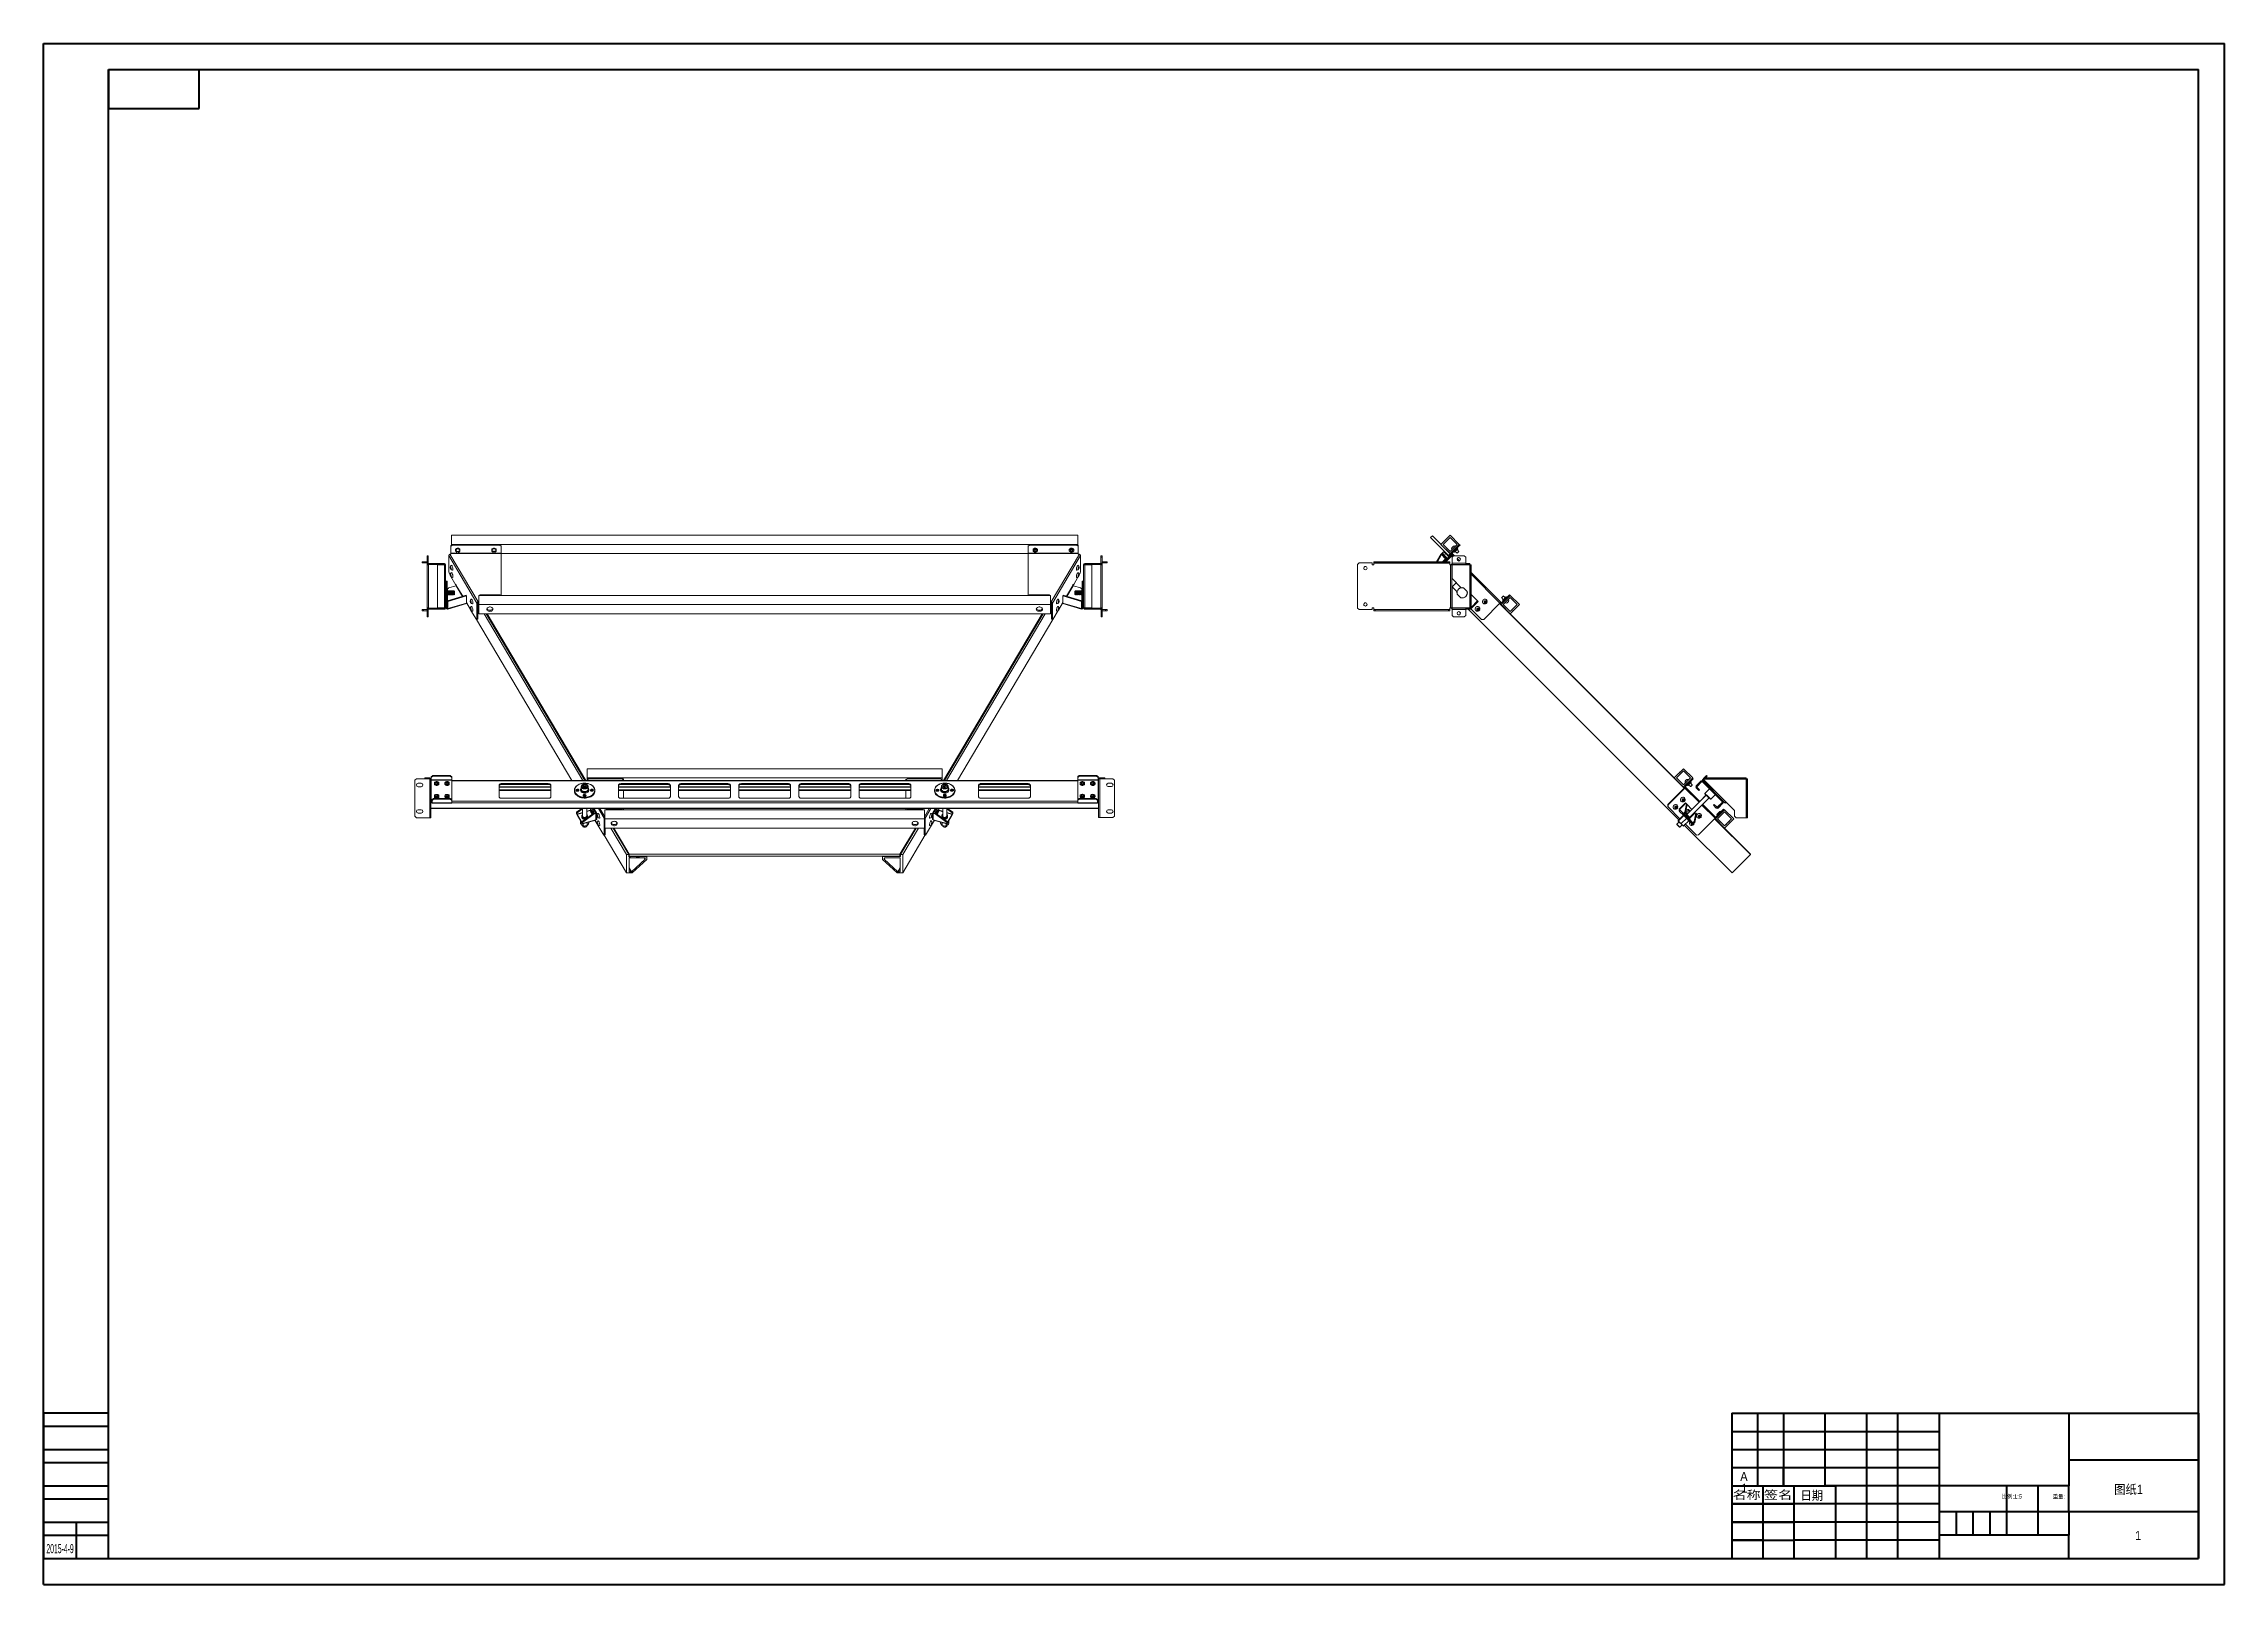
# Model space of a CAD drawing. Header units: millimetres. Extents: x 0 to 841, y 0 to 594.
import ezdxf

# ---------------------------------------------------------------- set-up
doc = ezdxf.new("R2010")
doc.units = ezdxf.units.MM
doc.linetypes.add('SLD-实线', pattern=[0])
doc.styles.add('SLDTEXTSTYLE0', font='GOTHIC.TTF', dxfattribs={"width": 0.913, "bigfont": 'bigfont'})
doc.styles.add('SLDTEXTSTYLE1', font='GOTHIC.TTF', dxfattribs={"width": 0.913})
doc.styles.add('SLDTEXTSTYLE2', font='GOTHIC.TTF', dxfattribs={"width": 1.269844, "bigfont": 'bigfont'})
doc.styles.add('SLDTEXTSTYLE3', font='GOTHIC.TTF', dxfattribs={"width": 1.240461, "bigfont": 'bigfont'})
doc.styles.add('SLDTEXTSTYLE4', font='GOTHIC.TTF', dxfattribs={"width": 0.450256})

msp = doc.modelspace()

# ---------------------------------------------------------------- texts
at = {"color": 7, "linetype": 'Continuous', "lineweight": 0, "attachment_point": 1}
for s, insert, char_height, style in [('名称', (651.45, 36.26), 3.175, 'SLDTEXTSTYLE3'), ('签名', (663.47, 36.26), 3.175, 'SLDTEXTSTYLE2'), ('日期', (677.6, 36.26), 3.5, 'SLDTEXTSTYLE0'), ('比例:1:5', (755.29, 34.88), 1.587, 'SLDTEXTSTYLE0'), ('重量: ', (774.93, 34.88), 1.587, 'SLDTEXTSTYLE0'), ('图纸1', (798.59, 38.59), 3.5, 'SLDTEXTSTYLE0'), ('1', (806.63, 20.79), 3.5, 'SLDTEXTSTYLE1'), ('2015-4-9', (1.15, 15.74), 3.5, 'SLDTEXTSTYLE4')]:
    msp.add_mtext(s, dxfattribs=dict(at, insert=insert, char_height=char_height, style=style))

# ---------------------------------------------------------------- blocks, each defined once
blk = doc.blocks.new('SW_NOTE_0')
at = {"color": 0, "linetype": 'Continuous', "lineweight": 0, "char_height": 3.5, "attachment_point": 1, "style": 'SLDTEXTSTYLE1'}
for s, insert in [('A', (0, 4.47)), ('1', (0.43, -0.05))]:
    blk.add_mtext(s, dxfattribs=dict(at, insert=insert))

# ---------------------------------------------------------------- linework, layer by layer
at = {"color": 7, "linetype": 'SLD-实线', "lineweight": 40}
for p, q in [((0.08, 0.21), (0.08, 594.21)), ((0.08, 594.21), (841.08, 594.21)), ((841.08, 0.21), (841.08, 594.21)), ((25.08, 10.21), (25.08, 584.21)), ((25.08, 584.21), (831.08, 584.21)), ((25.08, 584.21), (25.08, 569.21)), ((25.08, 584.21), (60.08, 584.21)), ((60.08, 569.21), (60.08, 584.21)), ((831.08, 10.21), (831.08, 584.21)), ((25.08, 569.21), (60.08, 569.21)), ((25.08, 66.21), (0.08, 66.21)), ((0.08, 66.21), (0.08, 61.21)), ((0.08, 61.21), (25.08, 61.21)), ((0.08, 61.21), (0.08, 52.21)), ((651.08, 66.21), (831.08, 66.21)), ((651.08, 66.21), (651.08, 10.21)), ((651.08, 59.21), (731.08, 59.21)), ((651.08, 59.21), (661.08, 59.21)), ((661.08, 66.21), (661.08, 38.21)), ((671.08, 66.21), (671.08, 38.21)), ((687.08, 38.21), (687.08, 66.21)), ((703.08, 66.21), (703.08, 10.21)), ((715.08, 66.21), (715.08, 10.21)), ((731.08, 66.21), (731.08, 10.21)), ((781.08, 66.21), (781.08, 38.21)), ((831.08, 66.21), (831.08, 10.21)), ((0.08, 52.21), (25.08, 52.21)), ((0.08, 52.21), (0.08, 47.21)), ((651.08, 52.21), (731.08, 52.21)), ((651.08, 52.21), (661.08, 52.21)), ((0.08, 47.21), (25.08, 47.21)), ((0.08, 47.21), (0.08, 38.21)), ((651.08, 45.21), (731.08, 45.21)), ((651.08, 45.21), (661.08, 45.21)), ((661.08, 45.21), (661.08, 38.21)), ((671.08, 38.21), (671.08, 45.21)), ((781.08, 48.21), (831.08, 48.21)), ((0.08, 38.21), (25.08, 38.21)), ((0.08, 38.21), (0.08, 33.21)), ((651.08, 38.21), (661.08, 38.21)), ((651.08, 38.21), (663.08, 38.21)), ((661.08, 38.21), (671.08, 38.21)), ((663.08, 38.21), (663.08, 31.21)), ((663.08, 38.21), (675.08, 38.21)), ((663.08, 38.21), (663.08, 31.21)), ((671.08, 38.21), (687.08, 38.21)), ((675.08, 38.21), (675.08, 31.21)), ((675.08, 38.21), (691.08, 38.21)), ((703.08, 38.21), (687.08, 38.21)), ((691.08, 38.21), (691.08, 31.21)), ((715.08, 38.21), (703.08, 38.21)), ((731.08, 38.21), (715.08, 38.21)), ((781.08, 38.21), (731.08, 38.21)), ((757.08, 38.21), (757.08, 28.21)), ((769.08, 38.21), (769.08, 19.21)), ((781.08, 28.21), (781.08, 38.21)), ((0.08, 33.21), (25.08, 33.21)), ((0.08, 33.21), (0.08, 24.21)), ((651.08, 31.21), (663.08, 31.21)), ((663.08, 31.21), (651.08, 31.21)), ((663.08, 31.21), (663.08, 24.21)), ((663.08, 31.21), (675.08, 31.21)), ((675.08, 31.21), (663.08, 31.21)), ((663.08, 31.21), (663.08, 24.21)), ((675.08, 31.21), (675.08, 24.21)), ((691.08, 31.21), (675.08, 31.21)), ((691.08, 31.21), (691.08, 24.21)), ((703.08, 31.21), (691.08, 31.21)), ((715.08, 31.21), (703.08, 31.21)), ((731.08, 31.21), (715.08, 31.21)), ((831.08, 28.21), (731.08, 28.21)), ((737.58, 28.21), (737.58, 19.21)), ((744.08, 28.21), (744.08, 19.21)), ((750.58, 28.21), (750.58, 19.21)), ((757.08, 28.21), (757.08, 19.21)), ((781.08, 28.21), (781.08, 19.21)), ((0.08, 24.21), (25.08, 24.21)), ((0.08, 24.21), (0.08, 19.21)), ((0.08, 19.21), (25.08, 19.21)), ((0.08, 19.21), (0.08, 10.21)), ((12.58, 24.21), (12.58, 10.21)), ((663.08, 24.21), (651.08, 24.21)), ((651.08, 24.21), (663.08, 24.21)), ((651.08, 17.21), (663.08, 17.21)), ((663.08, 17.21), (651.08, 17.21)), ((663.08, 24.21), (663.08, 17.21)), ((675.08, 24.21), (663.08, 24.21)), ((663.08, 24.21), (675.08, 24.21)), ((663.08, 24.21), (663.08, 17.21)), ((663.08, 17.21), (663.08, 10.21)), ((663.08, 17.21), (675.08, 17.21)), ((663.08, 17.21), (675.08, 17.21)), ((663.08, 17.21), (663.08, 10.21)), ((675.08, 24.21), (675.08, 17.21)), ((691.08, 24.21), (675.08, 24.21)), ((675.08, 17.21), (675.08, 10.21)), ((691.08, 17.21), (675.08, 17.21)), ((691.08, 24.21), (691.08, 17.21)), ((703.08, 24.21), (691.08, 24.21)), ((691.08, 17.21), (691.08, 10.21)), ((703.08, 17.21), (691.08, 17.21)), ((715.08, 24.21), (703.08, 24.21)), ((715.08, 17.21), (703.08, 17.21)), ((731.08, 24.21), (715.08, 24.21)), ((731.08, 17.21), (715.08, 17.21)), ((737.58, 19.21), (731.08, 19.21)), ((744.08, 19.21), (737.58, 19.21)), ((750.58, 19.21), (744.08, 19.21)), ((757.08, 19.21), (750.58, 19.21)), ((769.08, 19.21), (757.08, 19.21)), ((781.08, 19.21), (757.08, 19.21)), ((781.08, 10.21), (781.08, 19.21)), ((0.08, 10.21), (25.08, 10.21)), ((25.08, 10.21), (831.08, 10.21)), ((651.08, 10.21), (831.08, 10.21)), ((0.08, 0.21), (841.08, 0.21))]:
    msp.add_line(p, q, dxfattribs=at)
at = {"color": 7, "linetype": 'SLD-实线', "lineweight": 15}
for p, q in [((398.88, 404.68), (157.42, 404.68)), ((157.42, 404.68), (157.42, 401.14)), ((398.88, 404.68), (398.88, 401.14)), ((535.64, 404.47), (534.93, 403.76)), ((534.93, 403.76), (541.86, 396.83)), ((535.64, 404.47), (542.57, 397.54)), ((538.96, 401.14), (542.5, 404.68)), ((539.81, 401.14), (542.5, 403.83)), ((542.5, 404.68), (546.03, 401.14)), ((542.5, 403.83), (545.18, 401.14)), ((148.04, 396.2), (148.04, 396.8)), ((148.04, 396.8), (148.04, 396.2)), ((148.04, 396.8), (148.04, 396.8)), ((148.04, 396.8), (148.44, 396.8)), ((148.04, 393.9), (148.04, 396.2)), ((148.04, 396.2), (148.04, 393.9)), ((148.44, 396.2), (148.04, 396.2)), ((148.44, 396.8), (148.44, 396.2)), ((148.44, 393.9), (148.44, 396.2)), ((167.2, 378.52), (156.32, 396.91)), ((156.32, 390.61), (156.32, 396.91)), ((156.78, 397.4), (167.66, 379.01)), ((156.78, 397.4), (157.17, 397.4)), ((157.17, 400.72), (157.42, 400.9)), ((157.77, 400.86), (157.17, 400.44)), ((157.17, 400.44), (157.17, 400.72)), ((157.17, 398.1), (157.17, 400.72)), ((157.17, 397.82), (157.17, 400.44)), ((157.17, 397.82), (157.17, 398.1)), ((157.17, 397.82), (157.17, 397.68)), ((157.17, 397.4), (157.17, 397.68)), ((157.17, 397.68), (176.57, 397.68)), ((157.17, 397.68), (157.17, 397.4)), ((398.88, 401.14), (157.42, 401.14)), ((157.42, 401.14), (157.42, 400.9)), ((157.77, 401.14), (175.97, 401.15)), ((157.77, 401.14), (157.77, 400.86)), ((157.77, 400.86), (175.97, 400.86)), ((158.91, 399.09), (158.91, 398.81)), ((159.28, 398.81), (159.28, 398.1)), ((160.28, 398.1), (160.28, 398.81)), ((160.65, 398.81), (160.65, 399.09)), ((172.91, 399.09), (172.91, 398.81)), ((173.28, 398.81), (173.28, 398.1)), ((174.28, 398.1), (174.28, 398.81)), ((174.65, 398.81), (174.65, 399.09)), ((175.97, 400.86), (175.97, 401.15)), ((176.57, 400.44), (175.97, 400.86)), ((176.57, 400.72), (176.57, 400.44)), ((176.57, 400.44), (176.57, 397.82)), ((176.57, 397.68), (176.57, 397.82)), ((176.57, 381.49), (176.57, 397.68)), ((379.71, 397.61), (176.57, 397.61)), ((379.71, 400.44), (380.31, 400.86)), ((379.71, 400.72), (379.71, 400.44)), ((379.71, 400.44), (379.71, 397.82)), ((379.71, 397.82), (399.11, 397.82)), ((379.71, 381.5), (379.71, 397.68)), ((399.11, 397.68), (379.71, 397.68)), ((380.31, 400.86), (380.31, 401.15)), ((398.51, 401.14), (380.31, 401.15)), ((398.51, 400.86), (380.31, 400.86)), ((381.63, 399.09), (381.63, 398.81)), ((383.37, 398.81), (383.37, 399.09)), ((399.5, 397.4), (388.62, 379.01)), ((389.09, 378.52), (399.96, 396.91)), ((395.63, 399.09), (395.63, 398.81)), ((397.37, 398.81), (397.37, 399.09)), ((398.51, 401.14), (398.51, 400.86)), ((398.51, 400.86), (399.11, 400.44)), ((398.88, 401.14), (398.88, 400.88)), ((399.11, 400.72), (398.88, 400.88)), ((399.11, 400.44), (399.11, 400.72)), ((399.11, 398.1), (399.11, 400.72)), ((399.11, 397.82), (399.11, 400.44)), ((399.11, 397.82), (399.11, 398.1)), ((399.11, 397.4), (399.11, 397.68)), ((399.11, 397.68), (399.11, 397.4)), ((399.5, 397.4), (399.11, 397.4)), ((399.96, 390.61), (399.96, 396.91)), ((407.84, 396.8), (407.84, 396.2)), ((408.24, 396.8), (407.84, 396.8)), ((407.84, 396.2), (408.24, 396.2)), ((407.84, 393.9), (407.84, 396.2)), ((408.24, 396.8), (408.24, 396.2)), ((408.24, 396.2), (408.24, 396.8)), ((408.24, 396.8), (408.24, 396.8)), ((408.24, 396.2), (408.24, 393.9)), ((408.24, 393.9), (408.24, 396.2)), ((537.26, 394.4), (538.91, 397.28)), ((537.27, 394.4), (538.92, 397.27)), ((537.58, 394.4), (539.19, 397.2)), ((538.91, 397.28), (539.95, 398.32)), ((538.92, 397.27), (538.91, 397.28)), ((538.92, 397.27), (539.96, 398.31)), ((542.5, 397.61), (538.96, 401.14)), ((539.26, 397.29), (539.48, 397.51)), ((541.04, 395.95), (539.49, 394.4)), ((539.68, 397.6), (541.13, 396.15)), ((542.5, 398.46), (539.81, 401.14)), ((539.96, 398.31), (539.95, 398.32)), ((539.96, 398.31), (540.12, 398.15)), ((542.7, 397.12), (539.98, 394.4)), ((540.11, 398.15), (540.18, 398.23)), ((540.12, 398.15), (540.19, 398.22)), ((540.19, 398.22), (540.18, 398.23)), ((540.19, 398.22), (540.74, 397.67)), ((540.62, 394.4), (543.23, 397.02)), ((540.74, 397.67), (540.67, 397.6)), ((540.67, 397.6), (540.99, 397.27)), ((541.06, 397.34), (540.74, 397.67)), ((540.84, 394.4), (543.34, 396.91)), ((540.99, 397.27), (541.06, 397.34)), ((541.06, 397.34), (541.61, 396.8)), ((541.61, 396.8), (541.54, 396.73)), ((541.54, 396.73), (541.7, 396.56)), ((541.77, 396.63), (541.61, 396.8)), ((541.7, 396.56), (542.48, 397.34)), ((541.77, 396.64), (541.91, 396.78)), ((542.57, 397.54), (541.86, 396.83)), ((541.86, 396.83), (541.91, 396.78)), ((542.48, 397.34), (542.7, 397.12)), ((545.18, 401.14), (542.5, 398.46)), ((546.03, 401.14), (542.5, 397.61)), ((542.57, 397.54), (543.16, 396.94)), ((543.02, 396.8), (542.7, 397.12)), ((542.99, 398.1), (545.61, 400.72)), ((543.27, 397.82), (542.99, 398.1)), ((543.27, 397.68), (542.99, 397.4)), ((542.99, 397.4), (542.99, 397.4)), ((543.27, 397.11), (542.99, 397.4)), ((543.14, 399.88), (543.77, 400.5)), ((543.22, 396.2), (543.82, 396.8)), ((543.82, 396.8), (543.22, 396.2)), ((543.22, 396.2), (543.22, 396.2)), ((543.22, 396.2), (543.22, 393.9)), ((543.22, 396.2), (543.22, 393.9)), ((543.23, 397.02), (543.34, 396.91)), ((543.27, 397.82), (545.89, 400.44)), ((543.56, 397.4), (543.27, 397.68)), ((543.27, 397.11), (543.56, 397.4)), ((543.56, 397.4), (543.27, 397.11)), ((543.27, 397.11), (543.27, 397.11)), ((543.56, 397.4), (544.15, 396.8)), ((543.56, 397.4), (543.56, 397.4)), ((543.82, 396.8), (543.82, 396.8)), ((547.92, 396.8), (543.82, 396.8)), ((547.92, 396.8), (543.82, 396.8)), ((543.93, 398.48), (544.21, 398.2)), ((544.48, 398.46), (545.18, 397.75)), ((545.45, 399.43), (545.16, 399.71)), ((545.89, 398.46), (545.18, 399.16)), ((545.89, 398.46), (545.18, 397.75)), ((545.24, 395.71), (546.12, 394.83)), ((545.61, 400.72), (545.78, 400.9)), ((545.89, 400.44), (545.61, 400.72)), ((546.31, 400.86), (545.89, 400.44)), ((546.03, 401.14), (546.31, 400.86)), ((548.52, 396.2), (547.92, 396.8)), ((547.92, 396.8), (547.92, 396.8)), ((548.52, 396.2), (548.52, 396.2)), ((548.52, 393.9), (548.52, 396.2)), ((548.52, 393.9), (548.52, 396.2)), ((548.52, 396.2), (548.52, 396.2)), ((548.52, 393.9), (548.52, 396.2)), ((146.04, 394), (146.04, 394.4)), ((146.04, 394.4), (146.64, 394.4)), ((146.04, 394.4), (146.04, 394)), ((146.04, 394.4), (146.04, 394.4)), ((146.64, 394), (146.04, 394)), ((146.04, 394), (146.04, 394)), ((146.64, 394.4), (146.64, 394)), ((146.64, 394.4), (147.94, 394.4)), ((146.64, 394), (147.94, 394)), ((147.94, 394), (147.94, 394.4)), ((148.04, 393.91), (148.04, 393.4)), ((148.04, 393.91), (148.04, 393.3)), ((148.04, 393.9), (148.04, 393.9)), ((148.44, 393.9), (148.04, 393.9)), ((148.04, 393.3), (148.04, 393.9)), ((148.04, 393.9), (148.04, 393.9)), ((148.04, 393.9), (148.04, 393.3)), ((148.04, 376.6), (148.04, 393.4)), ((148.04, 393.3), (148.04, 376.7)), ((148.04, 393.3), (148.04, 393.3)), ((148.04, 393.3), (148.04, 393.3)), ((148.44, 393.3), (148.44, 393.41)), ((148.54, 393.4), (148.54, 393.8)), ((151.92, 393.8), (148.54, 393.8)), ((148.54, 393.4), (148.54, 393.4)), ((151.92, 393.4), (148.54, 393.4)), ((148.54, 393.39), (148.54, 393.3)), ((154.62, 393.39), (148.54, 393.39)), ((148.54, 393.39), (148.54, 393.3)), ((148.54, 393.39), (148.54, 393.39)), ((148.54, 376.7), (148.54, 393.3)), ((151.92, 393.4), (151.92, 393.8)), ((151.92, 393.4), (151.92, 393.8)), ((151.92, 393.8), (151.92, 393.8)), ((151.92, 393.8), (154.62, 393.8)), ((151.92, 393.4), (151.92, 393.4)), ((151.92, 393.4), (154.62, 393.4)), ((151.92, 393.3), (151.92, 376.7)), ((151.92, 393.3), (151.92, 376.7)), ((151.92, 393.3), (151.92, 393.3)), ((154.62, 393.3), (151.92, 393.3)), ((154.62, 393.4), (154.62, 393.8)), ((154.62, 393.3), (154.62, 393.39)), ((154.62, 393.3), (154.62, 376.7)), ((154.72, 393.3), (154.72, 393.3)), ((155.12, 393.3), (155.12, 376.7)), ((155.32, 379.36), (155.32, 387.03)), ((155.32, 387.03), (155.72, 387.03)), ((155.32, 387.03), (155.32, 384.27)), ((155.72, 379.36), (155.72, 387.03)), ((156.32, 390.61), (156.55, 389.8)), ((156.97, 389.09), (156.55, 389.8)), ((156.94, 392.35), (157.06, 392.27)), ((156.94, 392.1), (156.94, 392.35)), ((157.1, 392.15), (156.94, 392.1)), ((157.06, 391.78), (156.94, 392.1)), ((156.94, 389.52), (157.06, 389.45)), ((156.94, 389.27), (156.94, 389.52)), ((157.1, 389.32), (156.94, 389.27)), ((157.06, 388.96), (156.94, 389.27)), ((157.06, 392.27), (157.17, 391.96)), ((157.17, 391.82), (157.06, 391.78)), ((157.17, 391.71), (157.06, 391.78)), ((157.06, 389.45), (157.17, 389.13)), ((157.17, 388.99), (157.06, 388.96)), ((157.17, 388.88), (157.06, 388.96)), ((157.17, 391.96), (157.17, 391.71)), ((157.17, 389.13), (157.17, 388.88)), ((159.09, 385.5), (157.17, 388.74)), ((397.19, 385.5), (399.11, 388.74)), ((399.11, 391.96), (399.22, 392.27)), ((399.11, 391.71), (399.11, 391.96)), ((399.11, 391.82), (399.22, 391.78)), ((399.22, 391.78), (399.11, 391.71)), ((399.11, 389.13), (399.22, 389.45)), ((399.11, 388.88), (399.11, 389.13)), ((399.11, 388.99), (399.22, 388.96)), ((399.22, 388.96), (399.11, 388.88)), ((399.18, 392.15), (399.34, 392.1)), ((399.18, 389.32), (399.34, 389.27)), ((399.22, 392.27), (399.34, 392.35)), ((399.34, 392.1), (399.22, 391.78)), ((399.22, 389.45), (399.34, 389.52)), ((399.34, 389.27), (399.22, 388.96)), ((399.31, 389.09), (399.73, 389.8)), ((399.34, 392.35), (399.34, 392.1)), ((399.34, 389.52), (399.34, 389.27)), ((399.96, 390.61), (399.73, 389.8)), ((400.96, 387.03), (400.56, 387.03)), ((400.56, 379.36), (400.56, 387.03)), ((400.96, 379.36), (400.96, 387.03)), ((400.96, 387.03), (400.96, 384.27)), ((401.16, 393.3), (401.16, 376.7)), ((401.56, 393.3), (401.56, 393.3)), ((401.66, 393.4), (401.66, 393.8)), ((404.36, 393.8), (401.66, 393.8)), ((404.36, 393.4), (401.66, 393.4)), ((401.66, 393.3), (401.66, 393.39)), ((401.66, 393.39), (407.74, 393.39)), ((401.66, 393.3), (404.36, 393.3)), ((401.66, 393.3), (401.66, 376.7)), ((404.36, 393.4), (404.36, 393.8)), ((404.36, 393.4), (404.36, 393.8)), ((404.36, 393.8), (404.36, 393.8)), ((404.36, 393.8), (407.74, 393.8)), ((404.36, 393.4), (404.36, 393.4)), ((404.36, 393.4), (407.74, 393.4)), ((404.36, 393.3), (404.36, 376.7)), ((404.36, 393.3), (404.36, 376.7)), ((404.36, 393.3), (404.36, 393.3)), ((407.74, 393.4), (407.74, 393.8)), ((407.74, 393.4), (407.74, 393.4)), ((407.74, 393.39), (407.74, 393.3)), ((407.74, 393.39), (407.74, 393.3)), ((407.74, 393.39), (407.74, 393.39)), ((407.74, 376.7), (407.74, 393.3)), ((407.84, 393.9), (408.24, 393.9)), ((407.84, 393.3), (407.84, 393.41)), ((408.24, 393.91), (408.24, 393.3)), ((408.24, 393.91), (408.24, 393.4)), ((408.24, 393.9), (408.24, 393.9)), ((408.24, 393.9), (408.24, 393.3)), ((408.24, 393.9), (408.24, 393.9)), ((408.24, 393.3), (408.24, 393.9)), ((408.24, 376.6), (408.24, 393.4)), ((408.24, 393.3), (408.24, 376.7)), ((408.24, 393.3), (408.24, 393.3)), ((408.24, 393.3), (408.24, 393.3)), ((408.34, 394), (408.34, 394.4)), ((409.64, 394.4), (408.34, 394.4)), ((409.64, 394), (408.34, 394)), ((409.64, 394.4), (409.64, 394)), ((410.24, 394.4), (409.64, 394.4)), ((409.64, 394), (410.24, 394)), ((410.24, 394), (410.24, 394.4)), ((410.24, 394.4), (410.24, 394)), ((410.24, 394.4), (410.24, 394.4)), ((410.24, 394), (410.24, 394)), ((506.82, 393.4), (507.42, 394)), ((507.42, 394), (506.82, 393.4)), ((506.82, 393.4), (506.82, 393.4)), ((506.82, 376.6), (506.82, 393.4)), ((506.82, 376.6), (506.82, 393.4)), ((507.42, 394), (507.42, 394)), ((507.42, 394), (512.42, 394)), ((507.42, 394), (512.42, 394)), ((512.42, 394), (512.42, 394)), ((512.42, 393.3), (512.42, 394)), ((512.42, 394), (512.42, 394)), ((512.42, 394), (512.42, 393.3)), ((512.42, 394), (512.42, 393.3)), ((512.42, 394), (512.42, 394)), ((512.42, 393.3), (513.02, 393.3)), ((513.02, 393.3), (512.42, 393.3)), ((513.02, 394.4), (542.42, 394.4)), ((513.02, 394.4), (513.62, 394.4)), ((513.02, 394.4), (513.02, 394.4)), ((513.02, 394), (513.02, 394.4)), ((513.02, 394), (513.02, 394.4)), ((513.62, 394), (513.02, 394)), ((513.02, 394), (513.02, 394)), ((513.02, 393.9), (513.02, 393.9)), ((513.02, 393.9), (542.42, 393.9)), ((513.02, 393.3), (513.02, 393.9)), ((513.02, 393.9), (513.02, 393.3)), ((513.02, 393.3), (513.02, 393.3)), ((513.62, 394.4), (541.82, 394.4)), ((513.62, 394.4), (513.62, 394)), ((513.62, 394), (541.82, 394)), ((541.82, 394.4), (542.42, 394.4)), ((541.82, 394), (541.82, 394.4)), ((542.42, 394), (541.82, 394)), ((542.42, 394.4), (542.42, 394.4)), ((542.42, 394.4), (542.42, 394)), ((542.42, 393.9), (542.42, 393.3)), ((542.42, 393.3), (542.62, 393.3)), ((542.62, 393.3), (542.42, 393.3)), ((542.62, 393.3), (542.62, 376.7)), ((542.62, 393.3), (542.62, 393.3)), ((542.72, 393.3), (542.72, 393.39)), ((542.72, 393.39), (542.72, 393.39)), ((542.72, 393.39), (542.72, 393.3)), ((542.72, 393.39), (543.12, 393.39)), ((542.72, 393.39), (543.12, 393.39)), ((542.72, 393.3), (543.12, 393.3)), ((542.72, 393.3), (542.72, 393.3)), ((543.12, 393.39), (543.12, 393.39)), ((543.12, 393.39), (543.12, 393.3)), ((543.12, 376.7), (543.12, 393.3)), ((543.13, 393.8), (543.13, 393.4)), ((543.13, 393.8), (543.13, 393.8)), ((543.13, 393.8), (543.13, 393.4)), ((543.13, 393.8), (543.22, 393.8)), ((543.22, 393.8), (543.13, 393.8)), ((543.13, 393.4), (543.13, 393.4)), ((543.13, 393.4), (543.22, 393.4)), ((548.52, 393.9), (543.22, 393.9)), ((543.22, 393.9), (543.22, 393.9)), ((543.22, 393.8), (543.22, 393.4)), ((543.22, 393.8), (543.22, 393.8)), ((543.22, 393.4), (548.52, 393.4)), ((543.22, 393.3), (543.22, 393.3)), ((543.22, 393.3), (550.12, 393.3)), ((543.22, 388.97), (543.22, 393.3)), ((543.22, 388.02), (543.22, 388.97)), ((543.22, 388.02), (543.22, 388.97)), ((543.22, 388.02), (543.22, 388.02)), ((546.73, 384.46), (543.25, 387.95)), ((543.25, 387.95), (543.25, 387.95)), ((548.52, 393.9), (548.52, 393.9)), ((548.52, 393.8), (550.12, 393.8)), ((550.12, 393.8), (548.52, 393.8)), ((550.12, 393.4), (548.52, 393.4)), ((550.12, 393.8), (550.12, 393.8)), ((550.12, 393.4), (550.12, 393.8)), ((550.12, 393.4), (550.12, 393.8)), ((550.12, 393.8), (550.12, 393.8)), ((550.12, 393.8), (550.12, 393.8)), ((550.12, 393.4), (550.12, 393.8)), ((550.12, 393.4), (550.12, 393.4)), ((550.12, 393.4), (550.12, 393.4)), ((550.12, 393.3), (550.12, 376.7)), ((550.62, 393.3), (550.22, 393.3)), ((550.22, 393.3), (550.22, 376.7)), ((550.22, 393.3), (550.22, 393.3)), ((550.22, 393.3), (550.62, 393.3)), ((550.22, 376.7), (550.22, 393.3)), ((550.62, 393.3), (550.62, 393.3)), ((550.62, 393.3), (550.62, 390.34)), ((550.62, 393.3), (550.62, 376.7)), ((550.62, 393.3), (550.62, 393.3)), ((550.62, 390.34), (561.94, 379.01)), ((155.28, 383.5), (155.12, 383.5)), ((155.12, 381.5), (155.28, 381.5)), ((155.32, 383.46), (155.28, 383.5)), ((155.28, 381.5), (155.32, 381.54)), ((155.32, 383.46), (155.32, 384.27)), ((155.32, 376.61), (155.32, 381.54)), ((155.32, 376.61), (155.32, 379.36)), ((155.32, 379.36), (155.72, 379.36)), ((155.81, 383.14), (155.72, 383.28)), ((155.72, 381.73), (155.81, 381.87)), ((155.72, 376.61), (155.72, 379.36)), ((155.84, 383.14), (155.81, 383.14)), ((155.81, 381.87), (155.84, 381.87)), ((155.82, 384.2), (156.22, 384.2)), ((163.01, 381.52), (155.82, 379.39)), ((155.82, 379.39), (155.82, 376.64)), ((155.98, 379.13), (155.82, 379.39)), ((155.87, 383.19), (155.84, 383.14)), ((155.84, 381.87), (155.93, 381.71)), ((155.9, 383.13), (155.87, 383.19)), ((155.93, 383.14), (155.9, 383.14)), ((155.93, 381.71), (155.93, 381.7)), ((163.17, 381.26), (155.98, 379.13)), ((155.98, 379.13), (155.98, 376.38)), ((163.17, 378.5), (155.98, 376.38)), ((156.05, 383.3), (156.02, 383.3)), ((156.02, 381.87), (156.05, 381.87)), ((156.18, 383.14), (156.15, 383.14)), ((156.15, 381.7), (156.18, 381.7)), ((156.22, 384.35), (159.15, 385.22)), ((156.22, 384.2), (156.22, 384.35)), ((156.22, 384.35), (156.22, 384.2)), ((156.3, 383.3), (156.27, 383.3)), ((156.27, 381.87), (156.3, 381.87)), ((156.43, 383.14), (156.4, 383.14)), ((156.4, 381.7), (156.43, 381.7)), ((156.55, 383.3), (156.52, 383.3)), ((156.52, 381.87), (156.55, 381.87)), ((156.68, 383.14), (156.65, 383.14)), ((156.65, 381.7), (156.68, 381.7)), ((156.8, 383.3), (156.77, 383.3)), ((156.77, 381.87), (156.8, 381.87)), ((156.93, 383.14), (156.9, 383.14)), ((156.9, 381.7), (156.93, 381.7)), ((157.05, 383.3), (157.02, 383.3)), ((157.02, 381.87), (157.05, 381.87)), ((157.18, 383.14), (157.15, 383.14)), ((157.15, 381.7), (157.18, 381.7)), ((157.3, 383.3), (157.27, 383.3)), ((157.27, 381.87), (157.3, 381.87)), ((157.43, 383.14), (157.4, 383.14)), ((157.4, 381.7), (157.43, 381.7)), ((157.55, 383.3), (157.52, 383.3)), ((157.52, 381.87), (157.55, 381.87)), ((157.68, 383.14), (157.65, 383.14)), ((157.65, 381.7), (157.68, 381.7)), ((157.8, 383.3), (157.77, 383.3)), ((157.77, 381.87), (157.8, 381.87)), ((157.93, 383.14), (157.9, 383.14)), ((157.9, 381.7), (157.93, 381.7)), ((158.05, 383.3), (158.02, 383.3)), ((158.02, 381.87), (158.05, 381.87)), ((158.18, 383.14), (158.15, 383.14)), ((158.15, 381.7), (158.18, 381.7)), ((158.32, 383.3), (158.27, 383.3)), ((158.27, 381.87), (158.3, 381.87)), ((158.32, 383.22), (158.31, 383.29)), ((158.37, 381.75), (158.52, 381.9)), ((158.43, 383.14), (158.4, 383.14)), ((158.44, 383.17), (158.43, 383.14)), ((158.52, 383.1), (158.46, 383.17)), ((159.24, 385.6), (159.09, 385.86)), ((159.09, 385.86), (159.09, 385.5)), ((159.09, 385.5), (159.24, 385.55)), ((159.24, 385.41), (159.17, 385.53)), ((159.24, 385.31), (159.24, 385.6)), ((163.17, 381.26), (163.01, 381.52)), ((163.17, 378.5), (163.17, 381.26)), ((163.26, 378.81), (163.17, 378.97)), ((163.26, 378.46), (163.26, 378.81)), ((164.69, 376.04), (163.26, 378.46)), ((164.66, 379.3), (164.78, 379.23)), ((164.66, 379.06), (164.66, 379.3)), ((164.82, 379.1), (164.66, 379.06)), ((164.78, 378.74), (164.66, 379.06)), ((164.78, 379.23), (164.89, 378.91)), ((164.89, 378.77), (164.78, 378.74)), ((164.89, 378.66), (164.78, 378.74)), ((164.89, 378.91), (164.89, 378.66)), ((167.56, 378.63), (167.2, 378.52)), ((167.2, 378.52), (167.2, 372.23)), ((167.56, 378.63), (167.56, 372.34)), ((167.87, 379.01), (167.66, 379.01)), ((167.66, 379.01), (167.66, 378.73)), ((167.87, 378.73), (167.66, 378.73)), ((167.87, 381.49), (388.42, 381.5)), ((167.87, 377.95), (167.87, 381.49)), ((167.87, 381.49), (167.87, 377.95)), ((167.87, 381.06), (167.87, 381.35)), ((167.87, 381.35), (167.87, 381.35)), ((167.87, 381.35), (167.87, 378.73)), ((167.87, 381.07), (167.87, 381.06)), ((167.87, 381.06), (167.87, 378.45)), ((167.87, 377.95), (167.87, 380.64)), ((167.87, 380.64), (167.87, 377.95)), ((167.87, 378.73), (167.87, 379.01)), ((167.87, 379.01), (167.87, 378.73)), ((167.87, 378.73), (167.87, 378.45)), ((167.87, 378.73), (167.87, 378.45)), ((167.87, 378.45), (167.87, 378.73)), ((168.07, 381.49), (168.47, 381.77)), ((168.47, 381.77), (168.47, 381.49)), ((175.97, 381.77), (168.47, 381.77)), ((175.97, 381.49), (168.47, 381.49)), ((175.97, 381.49), (175.97, 381.77)), ((175.97, 381.77), (176.37, 381.49)), ((380.31, 381.77), (379.93, 381.5)), ((380.31, 381.49), (380.31, 381.77)), ((380.31, 381.77), (387.81, 381.77)), ((380.31, 381.49), (387.81, 381.49)), ((387.81, 381.77), (387.81, 381.49)), ((388.2, 381.5), (387.81, 381.77)), ((388.42, 377.96), (388.42, 381.5)), ((388.42, 379.01), (388.62, 379.01)), ((388.42, 378.73), (388.62, 378.73)), ((388.62, 379.01), (388.62, 378.73)), ((388.72, 378.63), (389.09, 378.52)), ((388.72, 378.63), (388.72, 372.34)), ((389.09, 378.52), (389.09, 372.23)), ((391.39, 378.91), (391.5, 379.23)), ((391.39, 378.66), (391.39, 378.91)), ((391.39, 378.77), (391.5, 378.74)), ((391.5, 378.74), (391.39, 378.66)), ((391.46, 379.1), (391.62, 379.06)), ((391.5, 379.23), (391.62, 379.3)), ((391.62, 379.06), (391.5, 378.74)), ((391.59, 376.04), (393.02, 378.46)), ((391.62, 379.3), (391.62, 379.06)), ((393.02, 378.81), (393.11, 378.97)), ((393.02, 378.46), (393.02, 378.81)), ((393.11, 381.26), (393.27, 381.52)), ((393.11, 381.26), (400.3, 379.13)), ((393.11, 378.5), (393.11, 381.26)), ((393.11, 378.5), (400.3, 376.38)), ((393.27, 381.52), (400.46, 379.39)), ((397.04, 385.6), (397.19, 385.86)), ((397.04, 385.31), (397.04, 385.6)), ((397.19, 385.5), (397.04, 385.55)), ((397.04, 385.41), (397.11, 385.53)), ((400.06, 384.35), (397.13, 385.22)), ((397.19, 385.86), (397.19, 385.5)), ((397.79, 383.14), (397.76, 383.1)), ((397.76, 381.9), (397.87, 381.79)), ((397.84, 383.18), (397.81, 383.13)), ((397.94, 383.29), (397.85, 383.2)), ((397.88, 381.8), (397.92, 381.87)), ((397.91, 381.87), (397.94, 381.87)), ((398.07, 383.14), (398.04, 383.14)), ((398.04, 381.7), (398.07, 381.7)), ((398.19, 383.3), (398.16, 383.3)), ((398.16, 381.87), (398.19, 381.87)), ((398.32, 383.14), (398.29, 383.14)), ((398.29, 381.7), (398.32, 381.7)), ((398.44, 383.3), (398.41, 383.3)), ((398.41, 381.87), (398.44, 381.87)), ((398.57, 383.14), (398.54, 383.14)), ((398.54, 381.7), (398.57, 381.7)), ((398.69, 383.3), (398.66, 383.3)), ((398.66, 381.87), (398.69, 381.87)), ((398.82, 383.14), (398.79, 383.14)), ((398.79, 381.7), (398.82, 381.7)), ((398.94, 383.3), (398.91, 383.3)), ((398.91, 381.87), (398.94, 381.87)), ((399.07, 383.14), (399.04, 383.14)), ((399.04, 381.7), (399.07, 381.7)), ((399.19, 383.3), (399.16, 383.3)), ((399.16, 381.87), (399.19, 381.87)), ((399.32, 383.14), (399.29, 383.14)), ((399.29, 381.7), (399.32, 381.7)), ((399.44, 383.3), (399.41, 383.3)), ((399.41, 381.87), (399.44, 381.87)), ((399.57, 383.14), (399.54, 383.14)), ((399.54, 381.7), (399.57, 381.7)), ((399.69, 383.3), (399.66, 383.3)), ((399.66, 381.87), (399.69, 381.87)), ((399.82, 383.14), (399.79, 383.14)), ((399.79, 381.7), (399.82, 381.7)), ((399.94, 383.3), (399.91, 383.3)), ((399.91, 381.87), (399.94, 381.87)), ((400.07, 383.14), (400.04, 383.14)), ((400.04, 381.7), (400.07, 381.7)), ((400.06, 384.2), (400.06, 384.35)), ((400.06, 384.35), (400.06, 384.2)), ((400.46, 384.2), (400.06, 384.2)), ((400.19, 383.3), (400.16, 383.3)), ((400.16, 381.87), (400.19, 381.87)), ((400.32, 383.14), (400.29, 383.14)), ((400.3, 379.13), (400.46, 379.39)), ((400.3, 379.13), (400.3, 376.38)), ((400.44, 383.14), (400.39, 383.24)), ((400.47, 383.14), (400.44, 383.14)), ((400.44, 381.87), (400.47, 381.87)), ((400.46, 379.39), (400.46, 376.64)), ((400.56, 383.28), (400.47, 383.14)), ((400.47, 381.87), (400.56, 381.73)), ((400.96, 379.36), (400.56, 379.36)), ((400.56, 376.61), (400.56, 379.36)), ((400.96, 383.46), (400.96, 384.27)), ((401, 383.5), (400.96, 383.46)), ((400.96, 381.54), (401, 381.5)), ((400.96, 376.61), (400.96, 381.54)), ((400.96, 376.61), (400.96, 379.36)), ((401.16, 383.5), (401, 383.5)), ((401, 381.5), (401.16, 381.5)), ((544.8, 386.39), (543.12, 384.71)), ((544.8, 386.39), (543.12, 384.71)), ((543.22, 384.63), (543.22, 383.97)), ((543.22, 384.63), (543.22, 384.63)), ((543.22, 384.63), (543.22, 383.97)), ((543.22, 383.97), (543.22, 383.97)), ((543.22, 376.7), (543.22, 383.97)), ((543.39, 384.7), (545.18, 382.91)), ((543.39, 384.7), (543.39, 384.7)), ((545.19, 382.05), (545.24, 381.99)), ((545.24, 381.99), (546.62, 380.61)), ((546.62, 380.61), (546.68, 380.56)), ((547.65, 384.4), (547.59, 384.45)), ((549.03, 383.02), (547.65, 384.4)), ((549.08, 382.96), (549.03, 383.02)), ((553.34, 379.13), (550.58, 376.38)), ((553.1, 379.36), (550.62, 381.85)), ((550.62, 376.88), (553.1, 379.36)), ((553.34, 379.13), (553.1, 379.36)), ((561.72, 378.52), (555.43, 372.23)), ((555.71, 379.06), (555.96, 379.3)), ((555.79, 378.74), (555.71, 379.06)), ((555.9, 379.11), (555.75, 378.9)), ((556.02, 378.75), (555.77, 378.81)), ((555.9, 379.11), (555.78, 379.13)), ((556.1, 378.66), (555.79, 378.74)), ((555.9, 379.11), (555.89, 379.23)), ((555.9, 379.11), (556.12, 379.26)), ((555.9, 379.11), (556.02, 378.75)), ((555.9, 379.11), (556.26, 378.99)), ((555.96, 379.3), (556.28, 379.23)), ((556.26, 378.99), (556.02, 378.75)), ((556.02, 378.75), (556.1, 378.66)), ((556.35, 378.91), (556.1, 378.66)), ((556.21, 379.24), (556.26, 378.99)), ((556.26, 378.99), (556.35, 378.91)), ((556.28, 379.23), (556.35, 378.91)), ((561.65, 378.45), (562.15, 377.95)), ((561.94, 378.45), (561.79, 378.6)), ((562.22, 378.73), (561.94, 379.01)), ((562.22, 378.73), (561.94, 378.45)), ((562.29, 380.64), (563, 379.93)), ((564.98, 381.35), (562.37, 378.73)), ((562.37, 378.73), (563.02, 379.39)), ((562.37, 378.73), (562.65, 378.45)), ((562.37, 378.73), (562.37, 378.73)), ((565.26, 381.06), (562.65, 378.45)), ((562.74, 379.67), (563.02, 379.39)), ((563.71, 380.64), (563, 381.35)), ((565.69, 380.64), (563, 377.95)), ((564.25, 380.62), (563.97, 380.9)), ((564.25, 380.62), (564.98, 381.35)), ((564.98, 381.35), (565.41, 381.77)), ((565.41, 381.77), (564.98, 381.35)), ((565.26, 381.06), (564.98, 381.35)), ((565.69, 381.49), (565.26, 381.06)), ((565.69, 381.49), (565.26, 381.06)), ((565.41, 381.77), (565.41, 381.77)), ((565.41, 381.77), (565.69, 381.49)), ((569.22, 377.95), (565.69, 381.49)), ((565.69, 381.49), (565.69, 381.49)), ((568.38, 377.95), (565.69, 380.64)), ((146.04, 375.6), (146.04, 376)), ((146.04, 376), (146.64, 376)), ((146.04, 376), (146.04, 375.6)), ((146.04, 376), (146.04, 376)), ((146.64, 375.6), (146.04, 375.6)), ((146.04, 375.6), (146.04, 375.6)), ((146.64, 376), (146.64, 375.6)), ((147.94, 376), (146.64, 376)), ((147.94, 375.6), (146.64, 375.6)), ((147.94, 376), (147.94, 375.6)), ((147.94, 375.6), (148.02, 375.61)), ((148.02, 376.1), (148.02, 376.1)), ((148.42, 376.1), (148.02, 376.1)), ((148.02, 373.8), (148.02, 376.1)), ((148.02, 376.1), (148.02, 373.8)), ((148.02, 373.8), (148.42, 373.8)), ((148.02, 373.2), (148.02, 373.8)), ((148.02, 373.8), (148.02, 373.2)), ((148.02, 373.2), (148.02, 373.2)), ((148.42, 373.2), (148.02, 373.2)), ((148.04, 376.7), (148.04, 376.7)), ((148.04, 376.7), (148.04, 376.24)), ((148.04, 376.24), (148.04, 376.7)), ((148.04, 376.7), (148.04, 376.7)), ((148.04, 376.7), (148.04, 376.24)), ((148.04, 376.6), (148.04, 376.24)), ((148.42, 373.8), (148.42, 376.1)), ((148.42, 373.8), (148.42, 373.2)), ((148.43, 376), (148.44, 376)), ((148.44, 376.6), (148.44, 376.7)), ((148.44, 376.1), (148.44, 376.16)), ((148.44, 376), (148.44, 376.06)), ((148.52, 376.6), (148.52, 376.6)), ((148.52, 376.6), (148.52, 376.2)), ((148.52, 376.6), (151.92, 376.6)), ((148.52, 376.2), (151.92, 376.2)), ((148.54, 376.62), (148.54, 376.7)), ((148.54, 376.62), (148.54, 376.7)), ((154.62, 376.62), (148.54, 376.62)), ((148.54, 376.62), (148.54, 376.62)), ((151.92, 376.7), (151.92, 376.7)), ((151.92, 376.7), (154.62, 376.7)), ((151.92, 376.6), (151.92, 376.2)), ((154.62, 376.6), (151.92, 376.6)), ((151.92, 376.6), (151.92, 376.2)), ((151.92, 376.6), (151.92, 376.6)), ((154.62, 376.2), (151.92, 376.2)), ((151.92, 376.2), (151.92, 376.2)), ((154.62, 376.7), (154.62, 376.62)), ((154.62, 376.6), (154.62, 376.2)), ((154.72, 376.7), (154.72, 376.7)), ((155.72, 376.61), (155.32, 376.61)), ((155.82, 376.64), (155.98, 376.38)), ((155.82, 376.57), (155.82, 376.64)), ((155.82, 376.57), (155.82, 376.28)), ((155.95, 376.23), (163.11, 378.35)), ((164.66, 376.47), (164.78, 376.4)), ((164.66, 376.23), (164.66, 376.47)), ((164.82, 376.27), (164.66, 376.23)), ((164.78, 375.91), (164.66, 376.23)), ((164.78, 376.4), (164.89, 376.08)), ((164.89, 375.94), (164.78, 375.91)), ((164.89, 375.84), (164.78, 375.91)), ((164.89, 376.08), (164.89, 375.84)), ((166.96, 372.2), (164.89, 375.69)), ((166.96, 372.2), (167.2, 372.23)), ((203.79, 310.12), (167.05, 372.21)), ((167.2, 372.23), (167.56, 372.34)), ((167.87, 377.9), (167.56, 378.42)), ((167.87, 378.3), (167.87, 378.3)), ((167.87, 377.95), (388.42, 377.96)), ((167.87, 375.26), (167.87, 377.95)), ((167.87, 377.95), (167.87, 375.26)), ((167.87, 374.42), (167.87, 377.95)), ((167.87, 377.95), (167.87, 374.42)), ((167.87, 377.95), (167.87, 377.95)), ((167.87, 374.42), (388.42, 374.43)), ((207.98, 310.12), (169.93, 374.42)), ((208.84, 310.12), (170.8, 374.42)), ((171.1, 374.42), (209.14, 310.12)), ((347.14, 310.13), (385.19, 374.43)), ((347.44, 310.13), (385.49, 374.43)), ((348.31, 310.13), (386.35, 374.43)), ((352.49, 310.13), (389.23, 372.21)), ((388.42, 377.92), (388.72, 378.42)), ((388.42, 374.43), (388.42, 377.96)), ((389.09, 372.23), (388.72, 372.34)), ((389.32, 372.2), (389.09, 372.23)), ((389.32, 372.2), (391.39, 375.69)), ((391.39, 376.08), (391.5, 376.4)), ((391.39, 375.84), (391.39, 376.08)), ((391.39, 375.94), (391.5, 375.91)), ((391.5, 375.91), (391.39, 375.84)), ((391.46, 376.27), (391.62, 376.23)), ((391.5, 376.4), (391.62, 376.47)), ((391.62, 376.23), (391.5, 375.91)), ((391.62, 376.47), (391.62, 376.23)), ((393.17, 378.35), (400.34, 376.23)), ((400.46, 376.64), (400.3, 376.38)), ((400.46, 376.57), (400.46, 376.64)), ((400.46, 376.57), (400.46, 376.28)), ((400.56, 376.61), (400.96, 376.61)), ((401.56, 376.7), (401.56, 376.7)), ((404.36, 376.7), (401.66, 376.7)), ((401.66, 376.7), (401.66, 376.62)), ((401.66, 376.62), (407.74, 376.62)), ((401.66, 376.6), (401.66, 376.2)), ((401.66, 376.6), (404.36, 376.6)), ((401.66, 376.2), (404.36, 376.2)), ((404.36, 376.7), (404.36, 376.7)), ((404.36, 376.6), (404.36, 376.2)), ((404.36, 376.6), (404.36, 376.2)), ((404.36, 376.6), (404.36, 376.6)), ((407.76, 376.6), (404.36, 376.6)), ((404.36, 376.2), (404.36, 376.2)), ((407.76, 376.2), (404.36, 376.2)), ((407.74, 376.62), (407.74, 376.7)), ((407.74, 376.62), (407.74, 376.7)), ((407.74, 376.62), (407.74, 376.62)), ((407.76, 376.6), (407.76, 376.6)), ((407.76, 376.6), (407.76, 376.2)), ((407.84, 376.6), (407.84, 376.7)), ((407.84, 376.1), (407.84, 376.16)), ((407.84, 376), (407.84, 376.06)), ((407.85, 376), (407.84, 376)), ((407.86, 376.1), (408.26, 376.1)), ((407.86, 373.8), (407.86, 376.1)), ((408.26, 373.8), (407.86, 373.8)), ((407.86, 373.8), (407.86, 373.2)), ((407.86, 373.2), (408.26, 373.2)), ((408.24, 376.7), (408.24, 376.24)), ((408.24, 376.7), (408.24, 376.7)), ((408.24, 376.24), (408.24, 376.7)), ((408.24, 376.7), (408.24, 376.24)), ((408.24, 376.7), (408.24, 376.7)), ((408.24, 376.6), (408.24, 376.24)), ((408.26, 376.1), (408.26, 376.1)), ((408.26, 373.8), (408.26, 376.1)), ((408.26, 376.1), (408.26, 373.8)), ((408.34, 375.6), (408.26, 375.61)), ((408.26, 373.8), (408.26, 373.2)), ((408.26, 373.2), (408.26, 373.8)), ((408.26, 373.2), (408.26, 373.2)), ((408.34, 376), (408.34, 375.6)), ((408.34, 376), (409.64, 376)), ((408.34, 375.6), (409.64, 375.6)), ((409.64, 376), (409.64, 375.6)), ((410.24, 376), (409.64, 376)), ((409.64, 375.6), (410.24, 375.6)), ((410.24, 375.6), (410.24, 376)), ((410.24, 376), (410.24, 375.6)), ((410.24, 376), (410.24, 376)), ((410.24, 375.6), (410.24, 375.6)), ((506.82, 376.6), (507.42, 376)), ((506.82, 376.6), (506.82, 376.6)), ((507.42, 376), (507.42, 376)), ((512.42, 376), (507.42, 376)), ((507.42, 376), (507.42, 376)), ((512.42, 376), (507.42, 376)), ((512.42, 376), (507.42, 376)), ((512.42, 376.7), (513.02, 376.7)), ((512.42, 376), (512.42, 376.7)), ((512.42, 376.7), (512.42, 376.7)), ((512.42, 376.7), (512.42, 376)), ((513.02, 376.7), (512.42, 376.7)), ((513.02, 376.7), (512.42, 376.7)), ((512.42, 376.7), (512.42, 376)), ((512.42, 376), (512.42, 376)), ((513.02, 376.1), (513.02, 376.7)), ((513.02, 376.7), (513.02, 376.1)), ((542.42, 376.1), (513.02, 376.1)), ((513.02, 376.1), (513.02, 376.1)), ((513.02, 375.6), (513.02, 376)), ((513.02, 376), (513.62, 376)), ((513.02, 376), (513.02, 376)), ((513.02, 376), (542.42, 376)), ((513.02, 376), (513.02, 375.6)), ((542.42, 375.6), (513.02, 375.6)), ((513.02, 375.6), (513.02, 375.6)), ((513.62, 375.6), (513.02, 375.6)), ((513.02, 375.6), (513.02, 375.6)), ((513.62, 375.6), (513.02, 375.6)), ((513.02, 375.6), (513.02, 375.6)), ((513.62, 376), (513.62, 375.6)), ((541.82, 376), (513.62, 376)), ((541.82, 375.6), (513.62, 375.6)), ((541.82, 375.6), (513.62, 375.6)), ((541.82, 376), (542.42, 376)), ((541.82, 375.6), (541.82, 376)), ((542.42, 375.6), (541.82, 375.6)), ((542.42, 375.6), (541.82, 375.6)), ((542.42, 376.7), (542.62, 376.7)), ((542.42, 376.1), (542.42, 376.7)), ((542.42, 376.7), (542.42, 376.7)), ((542.42, 376.7), (542.42, 376.1)), ((542.62, 376.7), (542.42, 376.7)), ((542.62, 376.7), (542.42, 376.7)), ((542.42, 376.7), (542.42, 376.1)), ((542.42, 376.1), (542.42, 376.1)), ((542.42, 376), (542.42, 375.6)), ((542.42, 376), (542.42, 375.6)), ((542.42, 376), (542.42, 376)), ((542.42, 376), (542.42, 376)), ((542.42, 376), (542.42, 375.6)), ((542.42, 375.6), (542.42, 375.6)), ((542.62, 376.7), (542.62, 376.7)), ((542.62, 376.7), (542.72, 376.7)), ((542.72, 376.62), (542.72, 376.7)), ((542.72, 376.7), (542.72, 376.62)), ((542.72, 376.62), (543.12, 376.62)), ((542.72, 376.62), (542.72, 376.62)), ((542.72, 376.62), (542.72, 376.62)), ((542.72, 376.62), (543.12, 376.62)), ((543.12, 376.7), (543.12, 376.7)), ((543.12, 376.62), (543.12, 376.7)), ((543.12, 376.62), (543.12, 376.7)), ((543.12, 376.62), (543.12, 376.62)), ((543.13, 376.2), (543.13, 376.6)), ((543.13, 376.2), (543.13, 376.6)), ((543.13, 376.6), (543.13, 376.6)), ((543.13, 376.6), (543.22, 376.6)), ((543.22, 376.6), (543.13, 376.6)), ((543.13, 376.2), (543.22, 376.2)), ((543.13, 376.2), (543.13, 376.2)), ((543.13, 376.2), (543.13, 376.2)), ((543.13, 376.2), (543.22, 376.2)), ((550.12, 376.7), (543.22, 376.7)), ((543.22, 376.2), (543.22, 376.6)), ((548.52, 376.6), (543.22, 376.6)), ((543.22, 376.6), (550.12, 376.6)), ((543.22, 376.1), (543.22, 376.1)), ((543.22, 376.1), (548.52, 376.1)), ((543.22, 376.1), (543.22, 373.8)), ((543.22, 376.1), (543.22, 373.8)), ((543.22, 373.8), (543.82, 373.2)), ((543.22, 373.8), (543.22, 373.8)), ((543.82, 373.2), (543.82, 373.2)), ((543.82, 373.2), (547.92, 373.2)), ((543.82, 373.2), (543.82, 373.2)), ((543.82, 373.2), (547.92, 373.2)), ((543.82, 373.2), (547.92, 373.2)), ((548.52, 373.8), (547.92, 373.2)), ((547.92, 373.2), (548.52, 373.8)), ((547.92, 373.2), (548.52, 373.8)), ((547.92, 373.2), (547.92, 373.2)), ((548.52, 376.6), (548.52, 376.6)), ((548.52, 376.6), (550.12, 376.6)), ((548.52, 376.2), (549.48, 376.2)), ((548.52, 376.2), (548.52, 376.2)), ((548.52, 376.2), (548.52, 376.1)), ((548.52, 376.2), (550.12, 376.2)), ((548.52, 376.1), (548.52, 376.1)), ((548.52, 373.8), (548.52, 376.1)), ((548.52, 373.8), (548.52, 376.1)), ((548.52, 373.8), (548.52, 376.1)), ((548.52, 373.8), (548.52, 373.8)), ((630.7, 294.98), (549.48, 376.2)), ((550.12, 376.6), (550.12, 376.6)), ((550.12, 376.6), (550.12, 376.2)), ((550.62, 376.7), (550.22, 376.7)), ((550.22, 376.7), (550.22, 376.7)), ((550.35, 376.61), (550.44, 376.7)), ((550.35, 376.61), (550.58, 376.38)), ((554.62, 372.2), (550.49, 376.32)), ((552.88, 376.23), (553.13, 376.47)), ((552.96, 375.91), (552.88, 376.23)), ((553.07, 376.29), (552.92, 376.07)), ((553.19, 375.92), (552.94, 375.98)), ((553.07, 376.29), (552.96, 376.3)), ((553.28, 375.84), (552.96, 375.91)), ((553.07, 376.29), (553.06, 376.4)), ((553.07, 376.29), (553.29, 376.44)), ((553.07, 376.29), (553.19, 375.92)), ((553.07, 376.29), (553.44, 376.17)), ((553.13, 376.47), (553.45, 376.4)), ((553.44, 376.17), (553.19, 375.92)), ((553.19, 375.92), (553.28, 375.84)), ((553.52, 376.08), (553.28, 375.84)), ((553.38, 376.41), (553.44, 376.17)), ((553.44, 376.17), (553.52, 376.08)), ((553.45, 376.4), (553.52, 376.08)), ((554.62, 372.2), (555.43, 372.23)), ((632.7, 307.12), (561.51, 378.31)), ((562.54, 378.37), (562.14, 377.96)), ((562.65, 378.45), (562.15, 377.95)), ((562.15, 377.95), (565.69, 374.42)), ((562.15, 377.95), (562.15, 377.95)), ((563, 377.95), (565.69, 375.26)), ((565.68, 375.28), (568.36, 377.96)), ((565.69, 375.26), (568.38, 377.95)), ((565.69, 374.42), (569.22, 377.95)), ((565.69, 374.42), (630.94, 309.16)), ((147.07, 311.2), (147.07, 310.8)), ((147.67, 311.2), (147.07, 311.2)), ((147.07, 310.8), (147.07, 311.2)), ((147.07, 311.2), (147.07, 311.2)), ((147.67, 310.8), (147.67, 311.2)), ((148.97, 311.2), (147.67, 311.2)), ((148.97, 310.8), (148.97, 311.2)), ((150.17, 312.02), (149.57, 311.6)), ((149.57, 311.31), (150.17, 311.74)), ((149.57, 311.6), (149.57, 311.31)), ((149.57, 311.6), (149.57, 310.68)), ((149.57, 311.31), (149.57, 310.4)), ((150.17, 311.74), (150.17, 312.02)), ((156.87, 312.02), (150.17, 312.02)), ((156.87, 311.74), (150.17, 311.74)), ((156.87, 312.02), (156.87, 311.74)), ((157.47, 311.6), (156.87, 312.02)), ((156.87, 311.74), (157.47, 311.32)), ((157.47, 311.32), (157.47, 311.6)), ((157.47, 310.4), (157.47, 311.32)), ((209.71, 311.15), (209.71, 314.69)), ((209.71, 314.69), (209.71, 311.15)), ((209.71, 314.69), (346.61, 314.69)), ((209.71, 311.15), (209.71, 313.84)), ((209.71, 313.84), (209.71, 311.15)), ((346.61, 311.16), (346.61, 314.69)), ((398.87, 311.61), (399.47, 312.04)), ((399.47, 311.75), (398.87, 311.33)), ((398.87, 311.33), (398.87, 311.61)), ((398.87, 310.69), (398.87, 311.61)), ((398.87, 310.41), (398.87, 311.33)), ((399.47, 312.04), (399.47, 311.75)), ((399.47, 312.04), (406.17, 312.04)), ((399.47, 311.75), (406.17, 311.75)), ((406.17, 311.75), (406.17, 312.04)), ((406.17, 312.04), (406.77, 311.61)), ((406.77, 311.33), (406.17, 311.75)), ((406.77, 311.61), (406.77, 311.33)), ((406.77, 311.33), (406.77, 310.41)), ((407.37, 311.21), (407.37, 311.21)), ((407.37, 310.81), (407.37, 311.21)), ((407.37, 311.21), (408.67, 311.21)), ((408.67, 310.81), (408.67, 311.21)), ((408.67, 311.21), (409.27, 311.21)), ((409.27, 311.21), (409.27, 310.81)), ((632.49, 314.69), (628.95, 311.15)), ((632.48, 314.69), (628.95, 311.16)), ((632.49, 313.84), (629.8, 311.15)), ((632.49, 314.69), (632.48, 314.69)), ((636.03, 311.15), (632.49, 314.69)), ((635.18, 311.15), (632.49, 313.84)), ((640.3, 311.21), (640.3, 310.98)), ((640.3, 311.21), (640.3, 311.21)), ((640.54, 311.21), (640.3, 311.21)), ((640.92, 311.2), (640.32, 311.2)), ((640.32, 311.2), (640.32, 311.2)), ((656.72, 311.2), (640.32, 311.2)), ((640.32, 311.2), (640.32, 310.8)), ((640.32, 310.8), (640.32, 311.2)), ((640.52, 311.2), (640.94, 311.61)), ((640.94, 311.61), (640.52, 311.2)), ((640.95, 311.6), (640.55, 311.2)), ((640.55, 311.2), (640.95, 311.6)), ((656.12, 311.2), (640.92, 311.2)), ((640.92, 310.8), (640.92, 311.2)), ((640.94, 311.61), (641.36, 312.04)), ((641.36, 312.04), (640.94, 311.61)), ((640.95, 311.6), (640.94, 311.61)), ((641.38, 312.02), (640.95, 311.6)), ((640.95, 311.6), (641.38, 312.02)), ((640.95, 311.6), (641.24, 311.31)), ((641.24, 311.31), (641.12, 311.2)), ((656.1, 311.21), (641.13, 311.21)), ((641.24, 311.31), (641.66, 311.74)), ((641.36, 312.04), (641.36, 312.04)), ((641.36, 312.04), (641.38, 312.02)), ((641.38, 312.02), (641.38, 312.02)), ((641.66, 311.74), (641.38, 312.02)), ((656.7, 311.21), (656.1, 311.21)), ((656.72, 311.2), (656.12, 311.2)), ((656.12, 311.2), (656.12, 310.8)), ((656.7, 311.21), (656.7, 311.21)), ((656.72, 311.2), (656.72, 311.2)), ((656.72, 310.8), (656.72, 311.2)), ((143.27, 310.2), (143.87, 310.8)), ((143.87, 310.8), (143.27, 310.2)), ((143.27, 310.2), (143.27, 296.4)), ((143.27, 310.2), (143.27, 310.2)), ((143.27, 310.2), (143.27, 296.4)), ((143.87, 310.8), (148.97, 310.8)), ((143.87, 310.8), (143.87, 310.8)), ((144.47, 309.05), (145.67, 309.05)), ((145.67, 307.75), (144.47, 307.75)), ((148.97, 310.8), (148.97, 295.8)), ((149.47, 310.8), (149.47, 310.7)), ((149.47, 310.7), (149.47, 295.8)), ((149.57, 310.4), (149.57, 310.68)), ((149.57, 310.4), (157.47, 310.4)), ((149.57, 310.33), (149.57, 310.25)), ((149.57, 310.25), (149.57, 301.84)), ((157.47, 310.25), (149.57, 310.25)), ((150.47, 303.18), (149.87, 302.76)), ((149.87, 302.48), (150.47, 302.9)), ((150.47, 302.9), (150.47, 303.18)), ((150.47, 303.18), (156.87, 303.18)), ((150.47, 302.9), (156.87, 302.9)), ((150.8, 309.12), (150.8, 308.84)), ((150.8, 304.17), (150.8, 303.89)), ((152.54, 308.84), (152.54, 309.12)), ((152.54, 303.89), (152.54, 304.17)), ((154.8, 309.12), (154.8, 308.84)), ((154.8, 304.17), (154.8, 303.89)), ((156.54, 308.84), (156.54, 309.12)), ((156.54, 303.89), (156.54, 304.17)), ((156.87, 303.18), (156.87, 302.9)), ((157.47, 302.76), (156.87, 303.18)), ((156.87, 302.9), (157.47, 302.48)), ((157.47, 302.76), (157.47, 310.25)), ((398.87, 310.13), (157.47, 310.12)), ((175.71, 303.96), (175.71, 308.21)), ((195.71, 306.51), (175.71, 306.51)), ((195.71, 306.23), (175.71, 306.23)), ((176.71, 308.91), (194.71, 308.91)), ((176.71, 308.63), (176.71, 308.91)), ((176.71, 308.63), (194.71, 308.63)), ((194.71, 303.26), (176.71, 303.26)), ((194.71, 308.63), (194.71, 308.91)), ((195.71, 308.21), (195.71, 303.96)), ((195.71, 307.92), (195.71, 308.21)), ((195.71, 307.92), (195.71, 303.96)), ((204.79, 306.3), (204.79, 306.16)), ((207.14, 306.72), (207.14, 306.37)), ((207.44, 307.75), (207.44, 307.88)), ((207.44, 307.78), (207.44, 306.79)), ((208.05, 307.97), (208.45, 308.37)), ((208.33, 307.53), (208.05, 307.97)), ((208.27, 307.62), (208.45, 307.81)), ((209.02, 307.48), (208.33, 307.53)), ((208.45, 308.37), (209.14, 308.32)), ((208.45, 307.81), (208.45, 308.37)), ((208.45, 307.81), (208.8, 307.78)), ((208.8, 307.78), (209.14, 307.76)), ((209.43, 307.87), (209.02, 307.48)), ((209.14, 308.32), (209.43, 307.87)), ((209.14, 307.76), (209.14, 308.32)), ((209.14, 307.76), (209.21, 307.66)), ((209.71, 311.15), (346.61, 311.16)), ((209.71, 310.12), (209.71, 311.15)), ((209.71, 311.15), (209.71, 310.12)), ((209.71, 310.12), (209.71, 311.15)), ((209.71, 311.15), (209.71, 310.12)), ((209.71, 311.15), (209.71, 311.15)), ((209.71, 310.66), (210.31, 311.08)), ((210.31, 310.8), (209.71, 310.37)), ((209.71, 310.37), (209.71, 310.66)), ((209.71, 310.12), (209.71, 310.66)), ((209.71, 310.12), (209.71, 310.37)), ((210.04, 306.79), (210.04, 307.78)), ((210.31, 311.08), (210.31, 310.8)), ((210.31, 311.08), (223.11, 311.08)), ((210.31, 310.8), (223.11, 310.8)), ((210.34, 306.37), (210.34, 306.72)), ((212.69, 306.16), (212.69, 306.3)), ((221.77, 308.21), (221.77, 303.97)), ((241.77, 306.51), (221.77, 306.51)), ((241.77, 306.23), (221.77, 306.23)), ((240.77, 308.92), (222.77, 308.91)), ((222.77, 308.63), (222.77, 308.91)), ((240.77, 308.63), (222.77, 308.63)), ((222.77, 303.26), (240.77, 303.26)), ((223.11, 310.8), (223.11, 311.08)), ((223.11, 311.08), (223.71, 310.66)), ((223.71, 310.37), (223.11, 310.8)), ((223.71, 310.66), (223.71, 310.37)), ((223.71, 310.37), (223.71, 310.12)), ((223.71, 303.26), (223.71, 306.23)), ((240.77, 308.63), (240.77, 308.92)), ((241.77, 303.97), (241.77, 308.21)), ((241.77, 307.93), (241.77, 308.21)), ((241.77, 303.96), (241.77, 307.93)), ((244.97, 308.21), (244.97, 303.97)), ((264.97, 306.51), (244.97, 306.51)), ((264.97, 306.23), (244.97, 306.23)), ((263.97, 308.92), (245.97, 308.92)), ((245.97, 308.63), (245.97, 308.92)), ((263.97, 308.63), (245.97, 308.63)), ((245.97, 303.26), (263.97, 303.26)), ((263.97, 308.63), (263.97, 308.92)), ((264.97, 303.97), (264.97, 308.21)), ((264.97, 307.93), (264.97, 308.21)), ((264.97, 303.96), (264.97, 307.93)), ((268.17, 308.21), (268.17, 303.97)), ((288.17, 306.51), (268.17, 306.51)), ((288.17, 306.23), (268.17, 306.23)), ((287.17, 308.92), (269.17, 308.92)), ((269.17, 308.63), (269.17, 308.92)), ((287.17, 308.64), (269.17, 308.63)), ((269.17, 303.26), (287.17, 303.26)), ((287.17, 308.64), (287.17, 308.92)), ((288.17, 303.97), (288.17, 308.21)), ((288.17, 307.93), (288.17, 308.21)), ((288.17, 303.96), (288.17, 307.93)), ((291.37, 308.21), (291.37, 303.97)), ((311.37, 306.52), (291.37, 306.51)), ((311.37, 306.23), (291.37, 306.23)), ((310.37, 308.92), (292.37, 308.92)), ((292.37, 308.64), (292.37, 308.92)), ((310.37, 308.64), (292.37, 308.64)), ((292.37, 303.26), (310.37, 303.26)), ((310.37, 308.64), (310.37, 308.92)), ((311.37, 303.97), (311.37, 308.21)), ((311.37, 307.93), (311.37, 308.21)), ((311.37, 303.96), (311.37, 307.93)), ((314.57, 308.21), (314.57, 303.97)), ((334.57, 306.52), (314.57, 306.52)), ((334.57, 306.23), (314.57, 306.23)), ((333.57, 308.92), (315.57, 308.92)), ((315.57, 308.64), (315.57, 308.92)), ((333.57, 308.64), (315.57, 308.64)), ((315.57, 303.26), (333.57, 303.26)), ((332.57, 310.38), (333.17, 310.81)), ((332.57, 310.66), (332.57, 310.38)), ((332.57, 310.38), (332.57, 310.13)), ((332.57, 303.26), (332.57, 306.23)), ((333.17, 310.81), (333.17, 311.09)), ((345.97, 310.8), (333.17, 310.81)), ((333.57, 308.64), (333.57, 308.92)), ((334.57, 303.97), (334.57, 308.21)), ((334.57, 307.93), (334.57, 308.21)), ((334.57, 303.97), (334.57, 307.93)), ((343.65, 306.31), (343.65, 306.16)), ((345.97, 311.09), (345.97, 310.8)), ((345.97, 310.8), (346.57, 310.38)), ((346, 306.73), (346, 306.38)), ((346.3, 307.79), (346.3, 306.8)), ((346.57, 310.38), (346.57, 310.66)), ((346.57, 310.13), (346.57, 310.66)), ((346.57, 310.13), (346.57, 310.38)), ((346.61, 310.13), (346.61, 311.16)), ((346.96, 307.74), (347.05, 308.23)), ((347.51, 307.45), (346.96, 307.74)), ((347.05, 308.23), (347.69, 308.42)), ((347.05, 307.7), (347.05, 308.23)), ((347.09, 307.68), (347.37, 307.76)), ((347.37, 307.76), (347.69, 307.85)), ((348.15, 307.63), (347.51, 307.45)), ((347.69, 308.42), (348.24, 308.12)), ((347.69, 307.85), (347.69, 308.42)), ((347.69, 307.85), (347.96, 307.7)), ((347.96, 307.7), (348.11, 307.62)), ((348.24, 308.12), (348.15, 307.63)), ((348.9, 306.8), (348.9, 307.79)), ((349.2, 306.38), (349.2, 306.73)), ((351.55, 306.16), (351.55, 306.31)), ((360.63, 308.22), (360.63, 303.97)), ((380.63, 306.52), (360.63, 306.52)), ((380.63, 306.24), (360.63, 306.24)), ((379.63, 308.92), (361.63, 308.92)), ((361.63, 308.64), (361.63, 308.92)), ((379.63, 308.64), (361.63, 308.64)), ((361.63, 303.27), (379.63, 303.27)), ((379.63, 308.64), (379.63, 308.92)), ((380.63, 303.97), (380.63, 308.22)), ((380.63, 307.93), (380.63, 308.22)), ((380.63, 303.97), (380.63, 307.93)), ((398.87, 310.41), (398.87, 310.69)), ((406.77, 310.41), (398.87, 310.41)), ((398.87, 301.85), (398.87, 310.27)), ((398.87, 310.27), (406.77, 310.27)), ((398.87, 310.27), (398.87, 309.99)), ((398.87, 301.57), (398.87, 309.99)), ((398.87, 302.77), (399.47, 303.2)), ((399.47, 302.91), (398.87, 302.49)), ((398.87, 302.49), (398.87, 302.77)), ((398.87, 302.77), (398.87, 301.85)), ((399.47, 303.2), (399.47, 302.91)), ((405.87, 303.2), (399.47, 303.2)), ((405.87, 302.91), (399.47, 302.91)), ((399.8, 309.14), (399.8, 308.85)), ((399.8, 304.19), (399.8, 303.9)), ((401.54, 308.85), (401.54, 309.14)), ((401.54, 303.9), (401.54, 304.19)), ((403.8, 309.14), (403.8, 308.85)), ((403.8, 304.19), (403.8, 303.9)), ((405.54, 308.85), (405.54, 309.14)), ((405.54, 303.9), (405.54, 304.19)), ((405.87, 302.91), (405.87, 303.2)), ((405.87, 303.2), (406.47, 302.77)), ((406.47, 302.49), (405.87, 302.91)), ((406.47, 302.77), (406.47, 302.49)), ((406.77, 310.27), (406.77, 301.85)), ((406.87, 310.81), (406.87, 310.71)), ((406.87, 310.71), (406.87, 310.74)), ((406.87, 310.71), (406.87, 295.81)), ((406.87, 310.71), (406.87, 310.71)), ((406.87, 310.41), (406.87, 310.71)), ((406.87, 301.92), (406.87, 310.41)), ((407.37, 310.81), (407.37, 295.81)), ((412.47, 310.81), (407.37, 310.81)), ((411.87, 309.06), (410.67, 309.06)), ((410.67, 307.76), (411.87, 307.76)), ((413.07, 310.21), (412.47, 310.81)), ((413.07, 310.21), (413.07, 296.41)), ((632.91, 307.33), (626.48, 300.9)), ((633.02, 307.22), (626.59, 300.79)), ((629.8, 311.15), (632.49, 308.46)), ((630.94, 309.16), (632.49, 307.62)), ((632.07, 302.7), (632.31, 302.95)), ((632.25, 302.76), (632.1, 302.54)), ((632.25, 302.76), (632.14, 302.77)), ((632.25, 302.76), (632.24, 302.88)), ((632.25, 302.76), (632.47, 302.91)), ((632.25, 302.76), (632.37, 302.4)), ((632.25, 302.76), (632.62, 302.64)), ((632.31, 302.95), (632.63, 302.88)), ((632.48, 308.47), (633.16, 309.15)), ((632.49, 308.46), (635.18, 311.15)), ((632.49, 307.62), (636.03, 311.15)), ((632.49, 307.62), (632.84, 307.26)), ((632.56, 302.89), (632.62, 302.64)), ((632.63, 302.88), (632.7, 302.56)), ((632.91, 307.34), (632.84, 307.27)), ((632.91, 308.04), (635.53, 310.66)), ((633.2, 307.76), (632.91, 308.04)), ((633.2, 307.62), (632.91, 307.33)), ((632.91, 307.33), (632.91, 307.34)), ((633.02, 307.22), (632.91, 307.33)), ((632.91, 307.33), (632.91, 307.33)), ((633.2, 307.62), (633.19, 307.62)), ((633.2, 307.76), (635.81, 310.37)), ((633.2, 309.95), (633.32, 310.07)), ((633.32, 310.07), (633.2, 309.95)), ((633.2, 309.95), (633.32, 310.07)), ((633.32, 310.07), (633.2, 309.95)), ((633.2, 307.62), (638.76, 302.06)), ((633.57, 310.32), (633.32, 310.07)), ((633.32, 310.07), (633.57, 310.32)), ((633.57, 310.32), (633.32, 310.07)), ((633.32, 310.07), (633.57, 310.32)), ((633.32, 310.07), (633.32, 310.07)), ((633.32, 310.07), (633.32, 310.07)), ((633.69, 310.44), (633.57, 310.32)), ((633.57, 310.32), (633.69, 310.44)), ((633.69, 310.44), (633.57, 310.32)), ((633.57, 310.32), (633.69, 310.44)), ((633.57, 310.32), (633.57, 310.32)), ((633.57, 310.32), (633.57, 310.32)), ((641.23, 304.53), (633.76, 297.06)), ((633.93, 308.48), (634.21, 308.2)), ((634.47, 308.46), (635.18, 307.76)), ((634.49, 310.48), (635.17, 311.16)), ((634.9, 295.93), (642.36, 303.4)), ((635.44, 309.43), (635.16, 309.72)), ((635.88, 308.46), (635.18, 309.17)), ((635.81, 310.37), (635.53, 310.66)), ((636.24, 310.8), (635.81, 310.37)), ((635.95, 311.08), (636.24, 310.8)), ((639.31, 309.99), (637.33, 308.01)), ((637.33, 308.01), (637.35, 307.99)), ((637.33, 307.3), (637.35, 307.28)), ((637.35, 307.99), (639.33, 309.97)), ((637.63, 307.71), (637.35, 307.99)), ((637.63, 307.57), (637.35, 307.28)), ((638.41, 306.22), (637.35, 307.28)), ((637.63, 307.71), (639.61, 309.69)), ((638.69, 306.51), (637.63, 307.57)), ((638.41, 306.22), (638.69, 306.51)), ((641.22, 304.54), (638.75, 302.06)), ((639.31, 309.99), (639.33, 309.97)), ((639.61, 309.69), (639.33, 309.97)), ((639.75, 309.69), (640.03, 309.97)), ((647.53, 301.91), (639.75, 309.69)), ((639.95, 310.06), (639.96, 310.04)), ((639.96, 310.06), (639.95, 310.06)), ((639.97, 310.05), (639.96, 310.04)), ((639.96, 310.04), (640.03, 309.97)), ((640.25, 310.33), (639.97, 310.05)), ((640.02, 310.69), (640.32, 310.99)), ((640.32, 310.99), (640.02, 310.69)), ((640.02, 310.69), (640.02, 310.69)), ((640.32, 310.96), (640.03, 310.68)), ((640.03, 310.68), (640.32, 310.96)), ((640.03, 310.68), (640.03, 310.68)), ((640.32, 310.4), (640.03, 310.68)), ((640.03, 309.97), (640.03, 309.97)), ((647.81, 302.19), (640.03, 309.97)), ((640.32, 310.8), (640.92, 310.8)), ((640.32, 310.8), (640.32, 310.8)), ((640.32, 310.7), (640.32, 310.7)), ((656.72, 310.7), (640.32, 310.7)), ((640.32, 310.4), (640.32, 310.7)), ((640.32, 310.4), (640.32, 310.7)), ((648.8, 301.91), (640.32, 310.4)), ((640.32, 310.4), (640.32, 310.4)), ((640.32, 310.4), (640.32, 310.4)), ((642.5, 306.94), (640.73, 305.17)), ((640.73, 305.17), (640.73, 305.03)), ((640.73, 305.17), (640.74, 305.17)), ((640.74, 305.03), (640.73, 305.03)), ((642.5, 306.93), (640.74, 305.17)), ((640.74, 305.17), (640.74, 305.03)), ((640.74, 305.17), (641.86, 304.04)), ((641.79, 303.97), (640.74, 305.03)), ((656.12, 310.8), (640.92, 310.8)), ((642.86, 302.9), (641.79, 303.97)), ((641.86, 304.04), (643, 302.9)), ((642.86, 302.9), (643, 302.9)), ((643, 302.9), (644.77, 304.67)), ((656.12, 310.8), (656.72, 310.8)), ((656.72, 295.8), (656.72, 310.7)), ((656.8, 310.81), (657.2, 310.81)), ((656.8, 310.81), (656.8, 310.81)), ((657.2, 310.81), (656.8, 310.81)), ((656.8, 310.81), (656.8, 310.81)), ((656.82, 310.8), (656.82, 310.2)), ((657.22, 310.8), (656.82, 310.8)), ((656.82, 310.8), (656.82, 295.8)), ((656.82, 310.8), (656.82, 310.8)), ((656.82, 310.8), (657.22, 310.8)), ((656.82, 310.2), (657.22, 310.2)), ((656.82, 310.2), (656.82, 296.4)), ((656.82, 309.05), (656.82, 309.05)), ((656.82, 307.75), (656.82, 307.75)), ((657.2, 310.81), (657.2, 310.8)), ((657.2, 310.81), (657.2, 310.81)), ((657.22, 310.2), (657.22, 310.8)), ((657.22, 310.8), (657.22, 310.8)), ((657.22, 310.2), (657.22, 296.4)), ((143.87, 295.8), (143.27, 296.4)), ((143.27, 296.4), (143.27, 296.4)), ((143.27, 296.4), (143.87, 295.8)), ((143.87, 295.8), (148.97, 295.8)), ((143.87, 295.8), (143.87, 295.8)), ((144.47, 298.85), (145.67, 298.85)), ((145.67, 297.55), (144.47, 297.55)), ((149.47, 299.36), (406.87, 299.37)), ((149.57, 301.84), (149.57, 301.56)), ((149.57, 301.84), (149.87, 301.84)), ((149.57, 301.56), (149.87, 301.56)), ((149.87, 302.76), (149.87, 302.48)), ((149.87, 301.84), (149.87, 302.76)), ((149.87, 301.56), (149.87, 302.48)), ((149.87, 301.84), (149.87, 301.56)), ((149.87, 301.84), (149.87, 301.56)), ((149.87, 301.56), (157.47, 301.56)), ((149.87, 301.41), (157.47, 301.41)), ((157.47, 302.48), (157.47, 302.76)), ((157.47, 302.48), (157.47, 301.56)), ((157.47, 301.41), (157.47, 301.56)), ((205.62, 297.92), (207.61, 299.36)), ((205.78, 297.66), (205.62, 297.92)), ((205.62, 297.42), (205.62, 297.92)), ((205.78, 297.16), (205.62, 297.42)), ((205.78, 297.66), (207.94, 299.23)), ((205.78, 297.16), (205.78, 297.66)), ((205.82, 297.03), (207.75, 293.76)), ((205.82, 297.03), (205.82, 296.74)), ((205.82, 296.74), (207.75, 293.48)), ((207.13, 294.52), (207.13, 293.64)), ((207.64, 296.5), (207.64, 296.14)), ((207.64, 296), (207.64, 295.97)), ((212.21, 297.48), (207.79, 294.27)), ((207.89, 293.36), (213, 294.87)), ((207.94, 299.36), (207.94, 296.29)), ((212.37, 297.22), (207.94, 294)), ((213.09, 295.03), (207.94, 293.51)), ((209.54, 296.29), (209.54, 299.36)), ((209.58, 296.57), (209.54, 296.7)), ((209.84, 296.14), (209.84, 296.5)), ((209.84, 295.97), (209.84, 296)), ((210.93, 298.69), (210.93, 299.36)), ((210.98, 298.63), (210.93, 298.72)), ((211.44, 298.5), (211.16, 298.41)), ((211.7, 298.96), (211.33, 298.85)), ((211.44, 297.46), (211.72, 297.54)), ((211.53, 297.48), (211.58, 297.4)), ((211.97, 299.36), (213.11, 297.44)), ((212.93, 297.7), (212.21, 297.48)), ((212.21, 297.48), (212.37, 297.22)), ((213.09, 297.44), (212.37, 297.22)), ((212.4, 299.36), (213.47, 297.55)), ((212.69, 294.78), (216.06, 289.08)), ((213.09, 297.44), (212.93, 297.7)), ((213.09, 297.44), (213.09, 295.03)), ((213.09, 295.07), (213.11, 295.04)), ((213.47, 297.55), (213.11, 297.44)), ((213.11, 295.04), (213.11, 297.44)), ((213.47, 295.15), (213.11, 295.04)), ((213.47, 295.15), (213.47, 297.55)), ((213.55, 296.69), (213.66, 296.61)), ((213.55, 296.44), (213.55, 296.69)), ((213.71, 296.49), (213.55, 296.44)), ((213.66, 296.12), (213.55, 296.44)), ((213.66, 296.61), (213.78, 296.29)), ((213.78, 296.16), (213.66, 296.12)), ((213.78, 296.05), (213.66, 296.12)), ((213.78, 296.29), (213.78, 296.05)), ((216.29, 289.12), (216.29, 295.55)), ((216.54, 298.84), (339.74, 298.85)), ((216.54, 295.31), (216.54, 298.84)), ((216.54, 298.84), (216.54, 295.31)), ((216.54, 297.99), (216.54, 295.31)), ((216.54, 295.31), (216.54, 297.99)), ((216.54, 295.31), (339.74, 295.31)), ((216.54, 295.31), (216.54, 292.62)), ((216.54, 292.62), (216.54, 295.31)), ((216.54, 295.31), (216.54, 291.77)), ((216.54, 291.77), (216.54, 295.31)), ((216.54, 295.31), (216.54, 295.31)), ((216.96, 298.84), (217.26, 299.06)), ((217.26, 299.06), (217.26, 298.84)), ((223.11, 299.06), (217.26, 299.06)), ((223.11, 298.84), (223.11, 299.06)), ((223.11, 299.06), (223.41, 298.84)), ((223.71, 298.84), (223.71, 299.36)), ((332.57, 298.85), (332.57, 299.37)), ((333.17, 299.06), (332.87, 298.85)), ((333.17, 298.85), (333.17, 299.06)), ((333.17, 299.06), (339.03, 299.06)), ((339.03, 299.06), (339.03, 298.85)), ((339.33, 298.85), (339.03, 299.06)), ((339.74, 295.31), (339.74, 298.85)), ((339.74, 291.78), (339.74, 295.31)), ((340, 289.13), (340, 295.56)), ((343.59, 294.78), (340.23, 289.09)), ((342.5, 296.29), (342.62, 296.61)), ((342.5, 296.05), (342.5, 296.29)), ((342.5, 296.16), (342.62, 296.12)), ((342.62, 296.12), (342.5, 296.05)), ((342.57, 296.49), (342.73, 296.44)), ((342.62, 296.61), (342.73, 296.69)), ((342.73, 296.44), (342.62, 296.12)), ((342.73, 296.69), (342.73, 296.44)), ((342.81, 297.55), (343.88, 299.37)), ((342.81, 295.15), (342.81, 297.55)), ((342.81, 297.55), (343.17, 297.44)), ((342.81, 295.15), (343.17, 295.04)), ((343.17, 297.44), (344.32, 299.37)), ((343.17, 295.04), (343.17, 297.44)), ((343.19, 295.07), (343.17, 295.04)), ((343.19, 297.44), (343.35, 297.7)), ((343.19, 297.44), (343.19, 295.03)), ((343.91, 297.22), (343.19, 297.44)), ((348.34, 293.51), (343.19, 295.03)), ((343.28, 294.87), (348.39, 293.36)), ((344.07, 297.48), (343.35, 297.7)), ((344.07, 297.48), (343.91, 297.22)), ((348.34, 294), (343.91, 297.22)), ((348.5, 294.27), (344.07, 297.48)), ((344.56, 297.54), (344.84, 297.46)), ((344.95, 298.85), (344.58, 298.96)), ((344.7, 297.4), (344.75, 297.48)), ((345.12, 298.41), (344.84, 298.5)), ((345.3, 298.63), (345.35, 298.72)), ((345.35, 298.69), (345.35, 299.37)), ((346.44, 296.5), (346.44, 296.14)), ((346.44, 296), (346.44, 295.97)), ((346.8, 299.37), (346.8, 296.21)), ((348.39, 296.42), (348.39, 296.5)), ((348.4, 296.5), (348.4, 299.37)), ((348.4, 299.19), (350.5, 297.66)), ((348.53, 293.76), (350.46, 297.03)), ((348.53, 293.48), (350.46, 296.74)), ((348.63, 296.04), (348.64, 296.14)), ((348.63, 295.9), (348.64, 296.07)), ((348.64, 296.14), (348.64, 296.5)), ((348.64, 295.97), (348.64, 296)), ((348.66, 299.37), (350.66, 297.92)), ((349.15, 294.52), (349.15, 293.64)), ((350.46, 297.03), (350.46, 296.74)), ((350.5, 297.66), (350.66, 297.92)), ((350.5, 297.66), (350.5, 297.16)), ((350.5, 297.16), (350.66, 297.42)), ((350.66, 297.92), (350.66, 297.42)), ((398.87, 302.49), (398.87, 301.57)), ((398.87, 301.85), (398.87, 301.57)), ((398.87, 301.57), (398.87, 301.85)), ((406.47, 301.57), (398.87, 301.57)), ((398.87, 301.42), (406.47, 301.42)), ((406.47, 301.57), (406.47, 302.49)), ((406.77, 301.85), (406.47, 301.85)), ((406.77, 301.57), (406.47, 301.57)), ((406.77, 301.85), (406.77, 301.57)), ((406.87, 298.51), (406.87, 301.92)), ((406.87, 296.41), (406.87, 298.51)), ((406.87, 296.41), (406.87, 295.81)), ((406.87, 295.81), (406.87, 295.81)), ((412.47, 295.81), (407.37, 295.81)), ((411.87, 298.86), (410.67, 298.86)), ((410.67, 297.56), (411.87, 297.56)), ((412.47, 295.81), (413.07, 296.41)), ((626.45, 300.08), (626.48, 300.9)), ((626.56, 299.97), (626.45, 300.08)), ((626.48, 300.9), (626.59, 300.79)), ((626.59, 300.79), (626.56, 299.97)), ((626.56, 299.97), (631.13, 295.4)), ((629.24, 299.88), (629.48, 300.12)), ((629.31, 299.56), (629.24, 299.88)), ((629.42, 299.93), (629.27, 299.71)), ((629.54, 299.57), (629.29, 299.63)), ((629.42, 299.93), (629.31, 299.95)), ((629.63, 299.48), (629.31, 299.56)), ((629.42, 299.93), (629.41, 300.05)), ((629.42, 299.93), (629.64, 300.08)), ((629.42, 299.93), (629.54, 299.57)), ((629.42, 299.93), (629.79, 299.81)), ((629.48, 300.12), (629.8, 300.05)), ((629.79, 299.81), (629.54, 299.57)), ((629.54, 299.57), (629.63, 299.48)), ((629.87, 299.73), (629.63, 299.48)), ((629.73, 300.06), (629.79, 299.81)), ((629.79, 299.81), (629.87, 299.73)), ((629.8, 300.05), (629.87, 299.73)), ((630.47, 294.5), (632.33, 292.64)), ((632.47, 296.75), (630.56, 294.84)), ((632.62, 296.6), (630.71, 294.69)), ((630.86, 299.06), (633.27, 301.46)), ((630.86, 299.06), (630.97, 298.95)), ((630.97, 298.95), (633.38, 301.36)), ((630.98, 298.95), (630.97, 298.95)), ((632.47, 296.74), (630.97, 298.24)), ((633.38, 301.35), (630.98, 298.95)), ((632.5, 297.42), (630.98, 298.95)), ((633.67, 295.54), (631.76, 293.64)), ((632.14, 302.39), (632.07, 302.7)), ((632.37, 302.4), (632.12, 302.45)), ((632.46, 302.31), (632.14, 302.39)), ((632.62, 302.64), (632.37, 302.4)), ((632.37, 302.4), (632.46, 302.31)), ((632.7, 302.56), (632.46, 302.31)), ((632.76, 297.03), (632.47, 296.74)), ((632.47, 296.74), (635.73, 293.48)), ((632.5, 297.42), (632.99, 297.92)), ((632.76, 297.16), (632.5, 297.42)), ((632.62, 302.64), (632.7, 302.56)), ((634.58, 294.64), (632.67, 292.73)), ((632.76, 297.16), (633.26, 297.66)), ((632.76, 297.03), (636.02, 293.76)), ((632.99, 297.92), (633.59, 301.14)), ((633.26, 297.66), (632.99, 297.92)), ((633.06, 296.78), (633.03, 296.75)), ((633.06, 296.78), (634.61, 295.22)), ((633.27, 296.85), (633.13, 296.71)), ((633.55, 297.28), (633.2, 296.92)), ((633.2, 296.92), (634.75, 295.37)), ((633.26, 297.66), (633.85, 300.88)), ((633.27, 301.46), (633.38, 301.36)), ((633.38, 301.36), (633.38, 301.35)), ((633.59, 301.14), (633.38, 301.35)), ((633.44, 297.51), (633.55, 297.4)), ((633.55, 297.28), (635.11, 295.72)), ((633.85, 300.88), (633.59, 301.14)), ((633.82, 297.66), (633.9, 297.58)), ((633.85, 300.88), (635.72, 299.01)), ((634.6, 298.29), (634.52, 298.37)), ((634.54, 295.3), (634.68, 295.44)), ((634.59, 295.34), (634.63, 295.29)), ((634.59, 295.2), (634.61, 295.22)), ((634.63, 295.29), (634.73, 295.39)), ((636.15, 293.77), (634.63, 295.29)), ((634.78, 298.63), (634.67, 298.74)), ((634.75, 295.37), (635.11, 295.72)), ((635.08, 295.75), (637.03, 297.7)), ((637.25, 297.48), (636.65, 294.27)), ((636.85, 297.88), (637.03, 297.7)), ((637.51, 297.22), (636.91, 294)), ((637.03, 297.7), (637.25, 297.48)), ((637.25, 297.48), (637.51, 297.22)), ((638.26, 289.12), (644.69, 295.55)), ((638.33, 296.44), (638.57, 296.69)), ((638.4, 296.12), (638.33, 296.44)), ((638.51, 296.5), (638.36, 296.28)), ((638.63, 296.14), (638.38, 296.19)), ((638.51, 296.5), (638.4, 296.51)), ((638.72, 296.05), (638.4, 296.12)), ((638.51, 296.5), (638.5, 296.62)), ((638.51, 296.5), (638.73, 296.65)), ((638.51, 296.5), (638.63, 296.14)), ((638.51, 296.5), (638.88, 296.38)), ((638.57, 296.69), (638.89, 296.61)), ((638.88, 296.38), (638.63, 296.14)), ((638.63, 296.14), (638.72, 296.05)), ((638.96, 296.29), (638.72, 296.05)), ((638.82, 296.63), (638.88, 296.38)), ((638.88, 296.38), (638.96, 296.29)), ((638.89, 296.61), (638.96, 296.29)), ((639.89, 300.92), (644.87, 295.94)), ((644.33, 300.86), (644.05, 300.58)), ((644.33, 300.86), (644.05, 300.58)), ((644.33, 300.86), (644.05, 300.58)), ((644.33, 300.86), (644.05, 300.58)), ((644.05, 300.58), (644.33, 300.86)), ((644.06, 300.57), (644.05, 300.58)), ((644.05, 300.58), (644.05, 300.58)), ((644.05, 300.58), (644.05, 300.58)), ((644.06, 300.57), (644.35, 300.85)), ((644.35, 300.85), (644.06, 300.57)), ((644.35, 300.85), (644.06, 300.57)), ((644.35, 300.85), (644.06, 300.57)), ((644.35, 300.85), (644.06, 300.57)), ((645.12, 299.51), (644.06, 300.57)), ((644.06, 300.57), (644.06, 300.57)), ((644.06, 300.57), (644.06, 300.57)), ((644.35, 300.85), (644.33, 300.86)), ((644.33, 300.86), (644.33, 300.86)), ((644.33, 300.86), (644.33, 300.86)), ((645.41, 299.79), (644.35, 300.85)), ((644.35, 300.85), (644.35, 300.85)), ((644.35, 300.85), (644.35, 300.85)), ((658.28, 281.54), (644.48, 295.34)), ((644.62, 295.48), (644.8, 295.31)), ((645.15, 295.67), (644.79, 295.31)), ((648.33, 298.84), (644.8, 295.31)), ((644.8, 295.31), (644.8, 295.31)), ((644.8, 295.31), (648.33, 291.77)), ((644.93, 296.02), (645.66, 296.75)), ((647.55, 298.63), (644.94, 296.01)), ((644.94, 296.02), (645.67, 296.74)), ((644.94, 296.01), (644.94, 296.02)), ((644.94, 296.01), (645.22, 295.73)), ((645.41, 299.79), (645.12, 299.51)), ((647.84, 298.35), (645.22, 295.73)), ((645.38, 297.03), (645.38, 297.03)), ((645.38, 297.03), (645.67, 296.74)), ((645.53, 299.8), (647.51, 301.78)), ((645.55, 299.79), (645.53, 299.8)), ((647.53, 301.77), (645.55, 299.79)), ((645.55, 299.79), (645.83, 299.51)), ((648.33, 297.99), (645.65, 295.31)), ((645.65, 295.31), (648.33, 292.62)), ((647.81, 301.49), (645.83, 299.51)), ((646.61, 298.26), (646.61, 298.26)), ((646.9, 297.97), (646.61, 298.26)), ((646.89, 297.98), (647.55, 298.64)), ((646.9, 297.97), (647.55, 298.63)), ((647.51, 301.78), (647.53, 301.77)), ((647.53, 301.91), (647.81, 302.19)), ((647.53, 301.77), (647.81, 301.49)), ((647.97, 299.06), (647.55, 298.64)), ((647.55, 298.63), (647.98, 299.06)), ((647.98, 299.06), (647.55, 298.63)), ((647.55, 298.64), (647.55, 298.63)), ((647.84, 298.35), (647.55, 298.63)), ((648.45, 301.56), (647.81, 302.19)), ((648.26, 298.77), (647.84, 298.35)), ((647.98, 299.06), (647.97, 299.06)), ((647.98, 299.06), (647.98, 299.06)), ((647.98, 299.06), (648.26, 298.77)), ((648.33, 298.85), (648.26, 298.78)), ((648.33, 298.84), (648.33, 298.85)), ((651.87, 295.31), (648.33, 298.84)), ((651.02, 295.31), (648.33, 297.99)), ((648.33, 292.62), (651.02, 295.31)), ((648.33, 291.77), (651.87, 295.31)), ((648.33, 292.63), (651.01, 295.31)), ((652.22, 298.5), (648.8, 301.91)), ((652.2, 296.41), (652.2, 298.51)), ((652.2, 296.41), (652.2, 298.51)), ((652.2, 296.41), (652.22, 296.4)), ((652.2, 296.41), (652.2, 296.41)), ((652.22, 296.4), (652.22, 298.5)), ((652.22, 296.4), (652.22, 298.5)), ((652.82, 295.8), (652.22, 296.4)), ((652.22, 296.4), (652.22, 296.4)), ((652.82, 295.8), (656.72, 295.8)), ((656.82, 298.85), (656.82, 298.85)), ((656.82, 297.55), (656.82, 297.55)), ((656.82, 296.4), (656.82, 295.8)), ((657.22, 296.4), (656.82, 296.4)), ((656.82, 295.8), (656.82, 295.8)), ((656.82, 295.8), (657.22, 295.8)), ((657.22, 295.8), (657.22, 296.4)), ((207.75, 293.76), (207.75, 293.48)), ((207.79, 294.27), (207.94, 294)), ((207.79, 294.27), (207.79, 293.77)), ((207.79, 293.77), (207.94, 293.51)), ((207.94, 294), (207.94, 293.51)), ((208.01, 292.68), (208.3, 292.6)), ((208.12, 293.42), (208.12, 292.73)), ((209.56, 292.72), (209.77, 292.84)), ((209.72, 293.9), (209.72, 292.87)), ((210.34, 294.08), (210.34, 293.93)), ((213.55, 293.86), (213.66, 293.78)), ((213.55, 293.61), (213.55, 293.86)), ((213.71, 293.66), (213.55, 293.61)), ((213.66, 293.29), (213.55, 293.61)), ((213.66, 293.78), (213.78, 293.47)), ((213.78, 293.33), (213.66, 293.29)), ((213.78, 293.22), (213.66, 293.29)), ((213.78, 293.47), (213.78, 293.22)), ((216.06, 289.08), (216.29, 289.12)), ((224.89, 274.47), (216.23, 289.11)), ((216.29, 289.12), (216.66, 289.23)), ((216.54, 291.77), (339.74, 291.78)), ((216.66, 289.23), (216.66, 291.77)), ((224.89, 281.54), (218.83, 291.77)), ((225.75, 281.54), (219.7, 291.77)), ((220, 291.77), (225.95, 281.71)), ((330.33, 281.71), (336.28, 291.78)), ((330.53, 281.55), (336.58, 291.78)), ((331.4, 281.55), (337.45, 291.78)), ((331.4, 274.48), (340.06, 289.12)), ((339.63, 289.23), (339.63, 291.78)), ((340, 289.13), (339.63, 289.23)), ((340.23, 289.09), (340, 289.13)), ((342.5, 293.47), (342.62, 293.78)), ((342.5, 293.22), (342.5, 293.47)), ((342.5, 293.33), (342.62, 293.29)), ((342.62, 293.29), (342.5, 293.22)), ((342.57, 293.66), (342.73, 293.61)), ((342.62, 293.78), (342.73, 293.86)), ((342.73, 293.61), (342.62, 293.29)), ((342.73, 293.86), (342.73, 293.61)), ((345.94, 294.08), (345.94, 293.93)), ((346.56, 293.9), (346.56, 292.87)), ((348.17, 293.42), (348.17, 292.73)), ((348.5, 294.27), (348.34, 294)), ((348.34, 293.51), (348.34, 294)), ((348.5, 293.77), (348.34, 293.51)), ((348.5, 293.77), (348.5, 294.27)), ((348.53, 293.76), (348.53, 293.48)), ((630.84, 294.14), (629.97, 293.27)), ((630.83, 294.14), (629.97, 293.28)), ((629.97, 293.28), (629.97, 293.17)), ((629.97, 293.28), (629.97, 293.27)), ((629.97, 293.27), (629.97, 293.16)), ((629.97, 293.27), (630.48, 292.76)), ((629.97, 293.16), (629.97, 293.17)), ((630.43, 292.7), (629.97, 293.16)), ((630.99, 292.14), (630.43, 292.7)), ((630.48, 292.76), (631.11, 292.14)), ((630.99, 292.14), (631.11, 292.14)), ((631.11, 292.14), (631.97, 293)), ((651.21, 274.47), (632.81, 292.87)), ((633.24, 293.29), (637.44, 289.08)), ((635.5, 293.61), (635.55, 293.66)), ((635.57, 293.29), (635.5, 293.61)), ((635.63, 293.59), (635.54, 293.45)), ((635.81, 293.31), (635.56, 293.36)), ((635.89, 293.22), (635.57, 293.29)), ((636.02, 293.76), (635.73, 293.48)), ((635.75, 293.46), (635.81, 293.31)), ((635.88, 293.38), (635.81, 293.31)), ((635.81, 293.31), (635.89, 293.22)), ((636.02, 293.35), (635.89, 293.22)), ((636.65, 294.27), (636.15, 293.77)), ((636.15, 293.77), (636.41, 293.51)), ((636.91, 294), (636.41, 293.51)), ((636.65, 294.27), (636.91, 294)), ((637.44, 289.08), (638.26, 289.12)), ((648.33, 291.77), (658.39, 281.71)), ((224.89, 274.47), (224.89, 281.54)), ((225.75, 281.54), (224.89, 281.54)), ((225.75, 281.54), (225.75, 280.76)), ((225.75, 281.34), (225.95, 281.01)), ((225.75, 280.76), (226.41, 280.76)), ((225.86, 275.04), (225.86, 280.13)), ((225.95, 281.71), (330.33, 281.71)), ((225.95, 281.71), (225.95, 281.01)), ((225.95, 281.01), (330.33, 281.01)), ((226.08, 280.27), (231.82, 280.27)), ((226.41, 280.76), (226.26, 281.01)), ((226.41, 280.83), (226.3, 281.01)), ((226.41, 280.76), (226.41, 280.83)), ((226.41, 280.83), (228.57, 280.83)), ((232, 279.82), (226.78, 274.96)), ((232.69, 279.73), (227.06, 274.47)), ((228.57, 280.83), (228.47, 281.01)), ((228.57, 280.83), (228.57, 280.76)), ((228.57, 280.76), (229.87, 280.76)), ((229.87, 280.76), (229.73, 281.01)), ((229.87, 280.83), (229.77, 281.01)), ((229.87, 280.76), (229.87, 280.83)), ((229.87, 280.83), (232.04, 280.83)), ((232.04, 280.83), (231.94, 281.01)), ((232.04, 280.83), (232.04, 280.76)), ((232.04, 280.76), (232.69, 280.76)), ((232.04, 280.13), (232.04, 279.9)), ((232.69, 280.76), (232.55, 281.01)), ((232.69, 279.73), (232.69, 280.76)), ((323.59, 280.77), (323.73, 281.01)), ((324.24, 280.77), (323.59, 280.77)), ((323.59, 279.73), (323.59, 280.77)), ((323.59, 279.73), (329.23, 274.48)), ((324.24, 280.84), (324.34, 281.01)), ((324.24, 280.84), (324.24, 280.77)), ((326.41, 280.84), (324.24, 280.84)), ((324.24, 280.14), (324.24, 279.91)), ((324.28, 279.83), (329.5, 274.96)), ((330.21, 280.28), (324.46, 280.28)), ((326.41, 280.84), (326.51, 281.01)), ((326.41, 280.77), (326.55, 281.01)), ((326.41, 280.77), (326.41, 280.84)), ((327.71, 280.77), (326.41, 280.77)), ((327.71, 280.84), (327.81, 281.01)), ((327.71, 280.84), (327.71, 280.77)), ((329.88, 280.84), (327.71, 280.84)), ((329.88, 280.84), (329.98, 281.01)), ((329.88, 280.77), (330.02, 281.01)), ((329.88, 280.77), (329.88, 280.84)), ((330.53, 280.77), (329.88, 280.77)), ((330.33, 281.71), (330.33, 281.01)), ((330.33, 281.01), (330.53, 281.35)), ((330.42, 275.04), (330.42, 280.14)), ((330.53, 281.55), (330.53, 280.77)), ((330.53, 281.55), (331.4, 281.55)), ((331.4, 274.48), (331.4, 281.55)), ((651.21, 274.47), (658.28, 281.54)), ((658.39, 281.71), (658.25, 281.57)), ((227.06, 274.47), (224.89, 274.47)), ((226.6, 274.89), (226.08, 274.89)), ((329.23, 274.48), (331.4, 274.48)), ((329.68, 274.9), (330.21, 274.9))]:
    msp.add_line(p, q, dxfattribs=at)
at = {"color": 8, "linetype": 'SLD-实线', "lineweight": 15}
for p, q in [((159.48, 397.82), (157.17, 397.82)), ((173.48, 397.82), (160.08, 397.82)), ((176.57, 397.82), (174.08, 397.82)), ((540.73, 395.65), (539.19, 397.2)), ((540.82, 395.73), (539.26, 397.29)), ((541.04, 395.95), (539.48, 397.51)), ((542.99, 398.1), (542.99, 398.1)), ((543.63, 396.62), (543.34, 396.91)), ((148.04, 393.9), (148.04, 393.9)), ((408.24, 393.9), (408.24, 393.9)), ((548.52, 393.9), (548.52, 393.9)), ((550.62, 393.3), (550.62, 390.34)), ((561.72, 378.52), (550.62, 389.63)), ((155.82, 383.14), (155.82, 384.2)), ((155.82, 376.64), (155.82, 381.87)), ((159.15, 385.22), (161.59, 381.1)), ((161.72, 381.14), (159.24, 385.31)), ((163.17, 378.81), (163.25, 378.83)), ((167.87, 378.73), (167.87, 378.73)), ((393.11, 378.81), (393.03, 378.83)), ((394.57, 381.14), (397.04, 385.31)), ((397.13, 385.22), (394.69, 381.1)), ((400.46, 383.14), (400.46, 384.2)), ((400.46, 376.64), (400.46, 381.87)), ((148.42, 376.1), (148.44, 376.1)), ((167.87, 378.45), (167.87, 378.45)), ((400.46, 376.64), (400.46, 376.64)), ((407.86, 376.1), (407.84, 376.1)), ((542.42, 376.1), (542.42, 376.1)), ((542.62, 376.7), (542.62, 376.7)), ((549.48, 376.2), (548.52, 376.2)), ((548.52, 376.2), (548.52, 376.2)), ((548.52, 376.2), (548.52, 376.2)), ((548.52, 376.1), (548.52, 376.1)), ((550.35, 376.61), (550.25, 376.7)), ((640.3, 310.98), (640.3, 311.21)), ((640.54, 311.21), (640.3, 311.21)), ((656.7, 311.21), (641.13, 311.21)), ((398.87, 309.99), (157.47, 309.97)), ((195.71, 307.71), (175.71, 307.71)), ((175.71, 307.57), (195.71, 307.57)), ((241.77, 307.71), (221.77, 307.71)), ((221.77, 307.57), (241.77, 307.57)), ((264.97, 307.72), (244.97, 307.71)), ((244.97, 307.57), (264.97, 307.57)), ((288.17, 307.72), (268.17, 307.72)), ((268.17, 307.57), (288.17, 307.57)), ((311.37, 307.72), (291.37, 307.72)), ((291.37, 307.58), (311.37, 307.58)), ((334.57, 307.72), (314.57, 307.72)), ((314.57, 307.58), (334.57, 307.58)), ((380.63, 307.72), (360.63, 307.72)), ((360.63, 307.58), (380.63, 307.58)), ((638.47, 301.77), (633.02, 307.22)), ((640.03, 310.68), (640.02, 310.69)), ((640.32, 310.4), (640.32, 310.4)), ((656.82, 307.75), (656.82, 307.75)), ((149.47, 301.49), (149.87, 301.49)), ((149.47, 299.51), (406.87, 299.52)), ((149.87, 301.84), (149.87, 301.84)), ((157.47, 302.19), (398.87, 302.21)), ((157.47, 301.49), (398.87, 301.5)), ((207.94, 297.8), (205.78, 297.16)), ((205.82, 297.03), (207.94, 297.65)), ((210.93, 298.69), (209.54, 298.27)), ((209.54, 298.13), (210.89, 298.53)), ((210.89, 298.53), (211.12, 298.14)), ((211.13, 298.38), (210.98, 298.63)), ((211.51, 297.48), (211.72, 297.13)), ((216.29, 295.55), (214.03, 299.36)), ((214.64, 299.36), (216.54, 296.14)), ((216.29, 295.55), (216.54, 295.63)), ((341.65, 299.37), (339.74, 296.15)), ((340, 295.56), (339.74, 295.63)), ((340, 295.56), (342.25, 299.37)), ((344.56, 297.13), (344.77, 297.48)), ((345.3, 298.63), (345.15, 298.38)), ((345.16, 298.14), (345.39, 298.53)), ((346.8, 298.26), (345.35, 298.69)), ((345.39, 298.53), (346.8, 298.11)), ((350.5, 297.16), (348.4, 297.78)), ((348.4, 297.64), (350.46, 297.03)), ((398.87, 301.85), (398.87, 301.85)), ((406.47, 301.5), (406.87, 301.5)), ((633.17, 296.75), (632.76, 297.16)), ((644.69, 295.55), (639.61, 300.64)), ((644.93, 296.02), (644.94, 296.02)), ((656.82, 297.55), (656.82, 297.55)), ((207.79, 293.78), (207.75, 293.76)), ((348.53, 293.76), (348.5, 293.78)), ((232, 279.82), (231.74, 280.27)), ((232.04, 279.9), (231.83, 280.27)), ((232.04, 280.13), (231.99, 280.22)), ((324.24, 279.91), (324.46, 280.28)), ((324.24, 280.14), (324.3, 280.23)), ((324.28, 279.83), (324.55, 280.28)), ((226.78, 274.96), (225.86, 276.51)), ((226.6, 274.89), (225.86, 276.15)), ((226.08, 274.89), (225.86, 275.26)), ((329.5, 274.96), (330.42, 276.51)), ((329.68, 274.9), (330.42, 276.15)), ((330.21, 274.9), (330.42, 275.27))]:
    msp.add_line(p, q, dxfattribs=at)
at = {"color": 7, "linetype": 'SLD-实线', "lineweight": 15, "flags": 128}
for points in [[(148.04, 394.75), (148.04, 394.79), (148.04, 394.89), (148.04, 395.05), (148.04, 395.24), (148.04, 395.46), (148.04, 395.66), (148.04, 395.84), (148.04, 395.97), (148.04, 396.04), (148.04, 396.04), (148.04, 395.97), (148.04, 395.84), (148.04, 395.66), (148.04, 395.46), (148.04, 395.24), (148.04, 395.05), (148.04, 394.89), (148.04, 394.79), (148.04, 394.75)], [(157.17, 398.1), (157.17, 398.03), (157.17, 397.94), (157.17, 397.85), (157.17, 397.75), (157.17, 397.65), (157.17, 397.56), (157.17, 397.47), (157.17, 397.4)], [(160.65, 399.09), (160.64, 399.18), (160.57, 399.35), (160.43, 399.5), (160.25, 399.61), (160.02, 399.68), (159.78, 399.71), (159.53, 399.68), (159.31, 399.61), (159.12, 399.5), (158.99, 399.35), (158.92, 399.18), (158.91, 399.09)], [(160.28, 398.31), (160.43, 398.41), (160.57, 398.56), (160.64, 398.72), (160.64, 398.9), (160.57, 399.07), (160.43, 399.21), (160.25, 399.33), (160.02, 399.4), (159.78, 399.43), (159.53, 399.4), (159.31, 399.33), (159.12, 399.21), (158.99, 399.07), (158.92, 398.9), (158.92, 398.72), (158.99, 398.56), (159.12, 398.41), (159.28, 398.31)], [(159.78, 397.75), (159.97, 397.78), (160.13, 397.85), (160.24, 397.97), (160.28, 398.1), (160.24, 398.24), (160.13, 398.35), (159.97, 398.43), (159.78, 398.46), (159.59, 398.43), (159.43, 398.35), (159.32, 398.24), (159.28, 398.1), (159.32, 397.97), (159.43, 397.85), (159.59, 397.78), (159.78, 397.75)], [(174.65, 399.09), (174.64, 399.18), (174.57, 399.35), (174.43, 399.5), (174.25, 399.61), (174.02, 399.68), (173.78, 399.71), (173.53, 399.68), (173.31, 399.61), (173.12, 399.5), (172.99, 399.35), (172.92, 399.18), (172.91, 399.09)], [(174.28, 398.31), (174.43, 398.41), (174.57, 398.56), (174.64, 398.72), (174.64, 398.9), (174.57, 399.07), (174.43, 399.21), (174.25, 399.33), (174.02, 399.4), (173.78, 399.43), (173.53, 399.4), (173.31, 399.33), (173.12, 399.21), (172.99, 399.07), (172.92, 398.9), (172.92, 398.72), (172.99, 398.56), (173.12, 398.41), (173.28, 398.31)], [(173.78, 397.75), (173.97, 397.78), (174.13, 397.85), (174.24, 397.97), (174.28, 398.1), (174.24, 398.24), (174.13, 398.35), (173.97, 398.43), (173.78, 398.46), (173.59, 398.43), (173.43, 398.35), (173.32, 398.24), (173.28, 398.1), (173.32, 397.97), (173.43, 397.85), (173.59, 397.78), (173.78, 397.75)], [(379.71, 397.68), (379.71, 397.7), (379.71, 397.71), (379.71, 397.73), (379.71, 397.75), (379.71, 397.77), (379.71, 397.79), (379.71, 397.81), (379.71, 397.82)], [(381.63, 399.09), (381.64, 399.18), (381.71, 399.35), (381.85, 399.5), (382.03, 399.61), (382.26, 399.68), (382.5, 399.71), (382.75, 399.68), (382.97, 399.61), (383.16, 399.5), (383.29, 399.35), (383.36, 399.18), (383.37, 399.09)], [(382.5, 398.2), (382.26, 398.22), (382.03, 398.29), (381.85, 398.41), (381.71, 398.56), (381.64, 398.72), (381.64, 398.9), (381.71, 399.07), (381.85, 399.21), (382.03, 399.33), (382.26, 399.4), (382.5, 399.43), (382.75, 399.4), (382.97, 399.33), (383.16, 399.21), (383.29, 399.07), (383.36, 398.9), (383.36, 398.72), (383.29, 398.56), (383.16, 398.41), (382.97, 398.29), (382.75, 398.22), (382.5, 398.2)], [(382.5, 398.51), (382.34, 398.54), (382.21, 398.6), (382.12, 398.7), (382.08, 398.81), (382.12, 398.93), (382.21, 399.02), (382.34, 399.09), (382.5, 399.11), (382.66, 399.09), (382.8, 399.02), (382.89, 398.93), (382.92, 398.81), (382.89, 398.7), (382.8, 398.6), (382.66, 398.54), (382.5, 398.51)], [(382.63, 399.09), (382.5, 399.08), (382.38, 399.09)], [(395.63, 399.09), (395.64, 399.18), (395.71, 399.35), (395.85, 399.5), (396.03, 399.61), (396.26, 399.68), (396.5, 399.71), (396.75, 399.68), (396.97, 399.61), (397.16, 399.5), (397.29, 399.35), (397.36, 399.18), (397.37, 399.09)], [(396.5, 398.2), (396.26, 398.22), (396.03, 398.29), (395.85, 398.41), (395.71, 398.56), (395.64, 398.72), (395.64, 398.9), (395.71, 399.07), (395.85, 399.21), (396.03, 399.33), (396.26, 399.4), (396.5, 399.43), (396.75, 399.4), (396.97, 399.33), (397.16, 399.21), (397.29, 399.07), (397.36, 398.9), (397.36, 398.72), (397.29, 398.56), (397.16, 398.41), (396.97, 398.29), (396.75, 398.22), (396.5, 398.2)], [(396.5, 398.51), (396.34, 398.54), (396.21, 398.6), (396.12, 398.7), (396.08, 398.81), (396.12, 398.92), (396.21, 399.02), (396.34, 399.09), (396.5, 399.11), (396.66, 399.09), (396.8, 399.02), (396.89, 398.92), (396.92, 398.81), (396.89, 398.7), (396.8, 398.6), (396.66, 398.54), (396.5, 398.51)], [(396.63, 399.09), (396.5, 399.08), (396.38, 399.09)], [(399.11, 398.1), (399.11, 398.03), (399.11, 397.94), (399.11, 397.85), (399.11, 397.75), (399.11, 397.65), (399.11, 397.56), (399.11, 397.47), (399.11, 397.4)], [(399.11, 397.82), (399.11, 397.81), (399.11, 397.79), (399.11, 397.77), (399.11, 397.75), (399.11, 397.73), (399.11, 397.71), (399.11, 397.69), (399.11, 397.68)], [(408.24, 394.75), (408.24, 394.79), (408.24, 394.89), (408.24, 395.05), (408.24, 395.24), (408.24, 395.46), (408.24, 395.66), (408.24, 395.84), (408.24, 395.97), (408.24, 396.04), (408.24, 396.04), (408.24, 395.97), (408.24, 395.84), (408.24, 395.66), (408.24, 395.46), (408.24, 395.24), (408.24, 395.05), (408.24, 394.89), (408.24, 394.79), (408.24, 394.75)], [(539.48, 397.51), (539.51, 397.54), (539.54, 397.56), (539.57, 397.58), (539.6, 397.59), (539.63, 397.6), (539.65, 397.61), (539.67, 397.61), (539.68, 397.6)], [(541.13, 396.15), (541.13, 396.14), (541.14, 396.12), (541.13, 396.1), (541.12, 396.07), (541.11, 396.04), (541.09, 396.01), (541.07, 395.98), (541.04, 395.95)], [(543.23, 397.02), (543.24, 397.03), (543.26, 397.04), (543.27, 397.06), (543.27, 397.07), (543.28, 397.09), (543.28, 397.1), (543.28, 397.11), (543.27, 397.11)], [(543.34, 396.91), (543.41, 396.98), (543.47, 397.05), (543.51, 397.13), (543.55, 397.2), (543.57, 397.26), (543.58, 397.32), (543.58, 397.36), (543.56, 397.4)], [(545.45, 399.43), (545.42, 399.4), (545.35, 399.33), (545.23, 399.21), (545.09, 399.07), (544.92, 398.9), (544.74, 398.72), (544.57, 398.56), (544.43, 398.41), (544.31, 398.29), (544.24, 398.22), (544.21, 398.2), (544.21, 398.2)], [(544.48, 398.46), (544.43, 398.41), (544.31, 398.29), (544.24, 398.22), (544.21, 398.2)], [(545.45, 399.43), (545.42, 399.4), (545.35, 399.33), (545.23, 399.21), (545.18, 399.16)], [(148.04, 394.39), (148.04, 394.39), (147.94, 394.4)], [(148.04, 393.3), (148.05, 393.3), (148.08, 393.3), (148.13, 393.3), (148.19, 393.3), (148.26, 393.3), (148.35, 393.3), (148.45, 393.3), (148.54, 393.3)], [(148.04, 392), (148.04, 392.21), (148.04, 392.4), (148.04, 392.55), (148.04, 392.63), (148.04, 392.65), (148.04, 392.6), (148.04, 392.48), (148.04, 392.31), (148.04, 392.11), (148.04, 391.9), (148.04, 391.69), (148.04, 391.52), (148.04, 391.41), (148.04, 391.36), (148.04, 391.37), (148.04, 391.46), (148.04, 391.6), (148.04, 391.79), (148.04, 392)], [(154.62, 393.3), (154.72, 393.3), (154.81, 393.3), (154.9, 393.3), (154.98, 393.3), (155.04, 393.3), (155.08, 393.3), (155.11, 393.3), (155.12, 393.3)], [(157.06, 392.34), (156.99, 392.43), (156.94, 392.46), (156.9, 392.42), (156.89, 392.32), (156.9, 392.18), (156.94, 392.01), (156.99, 391.85), (157.06, 391.71), (157.12, 391.63), (157.18, 391.6), (157.22, 391.64), (157.23, 391.74), (157.22, 391.88), (157.18, 392.05), (157.12, 392.21), (157.06, 392.34)], [(157.06, 389.51), (156.99, 389.6), (156.94, 389.63), (156.9, 389.59), (156.89, 389.49), (156.9, 389.35), (156.94, 389.18), (156.99, 389.02), (157.06, 388.89), (157.12, 388.8), (157.18, 388.77), (157.22, 388.81), (157.23, 388.91), (157.22, 389.05), (157.18, 389.22), (157.12, 389.38), (157.06, 389.51)], [(157.57, 392.85), (157.47, 392.99), (157.38, 393.07), (157.3, 393.09), (157.27, 393.08)], [(157.57, 390.02), (157.47, 390.16), (157.38, 390.25), (157.3, 390.26), (157.27, 390.25)], [(157.81, 391.27), (157.87, 391.29), (157.91, 391.37), (157.93, 391.51), (157.93, 391.71), (157.89, 391.94), (157.83, 392.18), (157.76, 392.43), (157.67, 392.66), (157.57, 392.85)], [(157.81, 388.44), (157.87, 388.46), (157.91, 388.54), (157.93, 388.69), (157.93, 388.88), (157.89, 389.11), (157.83, 389.36), (157.76, 389.6), (157.67, 389.83), (157.57, 390.02)], [(399.01, 393.08), (398.95, 393.09), (398.86, 393.04), (398.76, 392.93), (398.66, 392.76), (398.57, 392.55), (398.48, 392.31), (398.41, 392.06), (398.37, 391.82), (398.35, 391.61), (398.36, 391.44), (398.39, 391.32), (398.45, 391.27), (398.47, 391.27)], [(399.01, 390.25), (398.95, 390.26), (398.86, 390.21), (398.76, 390.1), (398.66, 389.93), (398.57, 389.72), (398.48, 389.48), (398.41, 389.23), (398.37, 388.99), (398.35, 388.78), (398.36, 388.61), (398.39, 388.49), (398.45, 388.44), (398.47, 388.44)], [(399.22, 391.71), (399.29, 391.85), (399.34, 392.01), (399.38, 392.18), (399.39, 392.32), (399.38, 392.42), (399.34, 392.46), (399.29, 392.43), (399.22, 392.34), (399.16, 392.21), (399.1, 392.05), (399.06, 391.88), (399.05, 391.74), (399.06, 391.64), (399.1, 391.6), (399.16, 391.63), (399.22, 391.71)], [(399.22, 388.89), (399.29, 389.02), (399.34, 389.18), (399.38, 389.35), (399.39, 389.49), (399.38, 389.59), (399.34, 389.63), (399.29, 389.6), (399.22, 389.51), (399.16, 389.38), (399.1, 389.22), (399.06, 389.05), (399.05, 388.91), (399.06, 388.81), (399.1, 388.77), (399.16, 388.8), (399.22, 388.89)], [(401.66, 393.3), (401.56, 393.3), (401.47, 393.3), (401.38, 393.3), (401.3, 393.3), (401.24, 393.3), (401.2, 393.3), (401.17, 393.3), (401.16, 393.3)], [(401.56, 393.3), (401.56, 393.3), (401.57, 393.3), (401.58, 393.3), (401.59, 393.3), (401.6, 393.3), (401.62, 393.3), (401.64, 393.3), (401.66, 393.3)], [(408.24, 393.3), (408.23, 393.3), (408.2, 393.3), (408.15, 393.3), (408.09, 393.3), (408.02, 393.3), (407.93, 393.3), (407.84, 393.3), (407.74, 393.3)], [(408.24, 394.39), (408.24, 394.39), (408.34, 394.4)], [(408.24, 392), (408.24, 392.21), (408.24, 392.4), (408.24, 392.55), (408.24, 392.63), (408.24, 392.65), (408.24, 392.6), (408.24, 392.48), (408.24, 392.31), (408.24, 392.11), (408.24, 391.9), (408.24, 391.69), (408.24, 391.52), (408.24, 391.41), (408.24, 391.36), (408.24, 391.37), (408.24, 391.46), (408.24, 391.6), (408.24, 391.79), (408.24, 392)], [(513.02, 394.4), (513.02, 394.39), (513.02, 394.37), (513.02, 394.32), (513.02, 394.26), (513.02, 394.18), (513.02, 394.09), (513.02, 394), (513.02, 393.9)], [(513.02, 394), (513.02, 394), (513.02, 394), (513.02, 393.99), (513.02, 393.97), (513.02, 393.96), (513.02, 393.94), (513.02, 393.92), (513.02, 393.9)], [(542.42, 393.9), (542.42, 393.92), (542.42, 393.94), (542.42, 393.96), (542.42, 393.97), (542.42, 393.99), (542.42, 394), (542.42, 394), (542.42, 394)], [(542.62, 393.3), (542.71, 393.3), (542.81, 393.3), (542.89, 393.3), (542.97, 393.3), (543.03, 393.3), (543.08, 393.3), (543.11, 393.3), (543.12, 393.3)], [(542.62, 393.3), (542.64, 393.3), (542.66, 393.3), (542.67, 393.3), (542.69, 393.3), (542.7, 393.3), (542.71, 393.3), (542.71, 393.3), (542.72, 393.3)], [(543.22, 393.3), (543.12, 393.3), (543.12, 393.3)], [(543.22, 393.3), (543.2, 393.3), (543.18, 393.3), (543.16, 393.3), (543.15, 393.3), (543.13, 393.3), (543.12, 393.3), (543.12, 393.3), (543.12, 393.3)], [(543.12, 388.97), (543.12, 388.97), (543.12, 388.97), (543.13, 388.97), (543.15, 388.97), (543.16, 388.97), (543.18, 388.97), (543.2, 388.97), (543.22, 388.97)], [(543.22, 393.4), (543.22, 393.41), (543.22, 393.44), (543.22, 393.49), (543.22, 393.55), (543.22, 393.63), (543.22, 393.71), (543.22, 393.81), (543.22, 393.9)], [(543.22, 393.8), (543.22, 393.81), (543.22, 393.81), (543.22, 393.82), (543.22, 393.83), (543.22, 393.85), (543.22, 393.86), (543.22, 393.88), (543.22, 393.9)], [(543.22, 393.4), (543.22, 393.4), (543.22, 393.3)], [(543.22, 393.4), (543.22, 393.4), (543.22, 393.4), (543.22, 393.39), (543.22, 393.37), (543.22, 393.36), (543.22, 393.34), (543.22, 393.32), (543.22, 393.3)], [(548.52, 393.9), (548.52, 393.81), (548.52, 393.8)], [(548.52, 393.9), (548.52, 393.88), (548.52, 393.86), (548.52, 393.85), (548.52, 393.83), (548.52, 393.82), (548.52, 393.81), (548.52, 393.8), (548.52, 393.8)], [(548.52, 393.9), (548.52, 393.81), (548.52, 393.71), (548.52, 393.63), (548.52, 393.55), (548.52, 393.49), (548.52, 393.44), (548.52, 393.41), (548.52, 393.4)], [(550.12, 393.3), (550.12, 393.4), (550.12, 393.49), (550.12, 393.58), (550.12, 393.66), (550.12, 393.72), (550.12, 393.77), (550.12, 393.79), (550.12, 393.8)], [(550.12, 393.3), (550.12, 393.32), (550.12, 393.34), (550.12, 393.36), (550.12, 393.37), (550.12, 393.39), (550.12, 393.4), (550.12, 393.4), (550.12, 393.4)], [(550.12, 393.3), (550.12, 393.32), (550.12, 393.34), (550.12, 393.36), (550.12, 393.37), (550.12, 393.39), (550.12, 393.4), (550.12, 393.4), (550.12, 393.4)], [(550.22, 393.3), (550.21, 393.3), (550.21, 393.3), (550.2, 393.3), (550.19, 393.3), (550.17, 393.3), (550.15, 393.3), (550.14, 393.3), (550.12, 393.3)], [(550.62, 393.3), (550.61, 393.3), (550.58, 393.3), (550.53, 393.3), (550.47, 393.3), (550.39, 393.3), (550.31, 393.3), (550.21, 393.3), (550.12, 393.3)], [(148.04, 378), (148.04, 378.21), (148.04, 378.4), (148.04, 378.55), (148.04, 378.63), (148.04, 378.65), (148.04, 378.6), (148.04, 378.48), (148.04, 378.31), (148.04, 378.11), (148.04, 377.9), (148.04, 377.69), (148.04, 377.52), (148.04, 377.41), (148.04, 377.36), (148.04, 377.37), (148.04, 377.46), (148.04, 377.6), (148.04, 377.79), (148.04, 378)], [(155.28, 383.21), (155.28, 383.38), (155.28, 383.48), (155.28, 383.5)], [(155.28, 381.5), (155.28, 381.52), (155.28, 381.6), (155.28, 381.75), (155.28, 381.96), (155.28, 382.2), (155.28, 382.47), (155.28, 382.74), (155.28, 382.99), (155.28, 383.21)], [(155.32, 383.18), (155.32, 383.34), (155.32, 383.44), (155.32, 383.46)], [(155.32, 381.54), (155.32, 381.56), (155.32, 381.64), (155.32, 381.78), (155.32, 381.98), (155.32, 382.21), (155.32, 382.47), (155.32, 382.73), (155.32, 382.97), (155.32, 383.18)], [(155.81, 382.95), (155.81, 383.08), (155.81, 383.14), (155.81, 383.14)], [(155.81, 381.87), (155.81, 381.89), (155.81, 381.98), (155.81, 382.14), (155.81, 382.34), (155.81, 382.56), (155.81, 382.77), (155.81, 382.95)], [(155.84, 381.87), (155.84, 381.89), (155.84, 381.98), (155.84, 382.13), (155.84, 382.33), (155.84, 382.55), (155.84, 382.76), (155.84, 382.94), (155.84, 383.07), (155.84, 383.13), (155.84, 383.14)], [(155.87, 383.19), (155.87, 383.19), (155.88, 383.16), (155.88, 383.05), (155.89, 382.88), (155.9, 382.65), (155.9, 382.41), (155.91, 382.17), (155.91, 381.96), (155.92, 381.8), (155.93, 381.71), (155.93, 381.7), (155.93, 381.7)], [(158.32, 382.77), (158.32, 382.84), (158.32, 382.91), (158.32, 382.97), (158.32, 383.03), (158.32, 383.09), (158.32, 383.14), (158.32, 383.18), (158.32, 383.22)], [(158.49, 382.12), (158.49, 382.17), (158.49, 382.22), (158.49, 382.28), (158.49, 382.33), (158.49, 382.39), (158.49, 382.45), (158.49, 382.51), (158.49, 382.57)], [(158.52, 382.93), (158.52, 383.05), (158.52, 383.1), (158.52, 383.1)], [(158.52, 381.9), (158.52, 381.92), (158.52, 382.01), (158.52, 382.16), (158.52, 382.35), (158.52, 382.56), (158.52, 382.76), (158.52, 382.93)], [(163.17, 378.5), (163.16, 378.45), (163.15, 378.4), (163.14, 378.37), (163.12, 378.35), (163.11, 378.35)], [(163.17, 378.47), (163.19, 378.49), (163.26, 378.54)], [(164.78, 379.3), (164.71, 379.38), (164.66, 379.41), (164.62, 379.37), (164.61, 379.27), (164.62, 379.13), (164.66, 378.97), (164.71, 378.8), (164.78, 378.67), (164.84, 378.58), (164.9, 378.56), (164.94, 378.59), (164.95, 378.69), (164.94, 378.84), (164.9, 379), (164.84, 379.16), (164.78, 379.3)], [(165.29, 379.8), (165.19, 379.95), (165.1, 380.03), (165.02, 380.04), (164.99, 380.03)], [(165.53, 378.22), (165.59, 378.24), (165.63, 378.32), (165.65, 378.47), (165.65, 378.66), (165.61, 378.89), (165.55, 379.14), (165.48, 379.38), (165.39, 379.61), (165.29, 379.8)], [(167.87, 378.73), (167.87, 378.72), (167.87, 378.71), (167.87, 378.7), (167.87, 378.7), (167.87, 378.7), (167.87, 378.71), (167.87, 378.72), (167.87, 378.73)], [(391.29, 380.03), (391.23, 380.04), (391.14, 380), (391.04, 379.88), (390.94, 379.71), (390.85, 379.5), (390.76, 379.26), (390.7, 379.01), (390.65, 378.77), (390.63, 378.56), (390.64, 378.39), (390.67, 378.27), (390.73, 378.22), (390.75, 378.22)], [(391.5, 378.67), (391.57, 378.8), (391.62, 378.97), (391.66, 379.13), (391.67, 379.27), (391.66, 379.37), (391.62, 379.41), (391.57, 379.38), (391.5, 379.3), (391.44, 379.16), (391.38, 379), (391.34, 378.84), (391.33, 378.69), (391.34, 378.59), (391.38, 378.56), (391.44, 378.58), (391.5, 378.67)], [(393.12, 378.47), (393.09, 378.49), (393.02, 378.54)], [(393.11, 378.5), (393.12, 378.45), (393.13, 378.4), (393.14, 378.37), (393.16, 378.35), (393.17, 378.35)], [(397.76, 383.1), (397.76, 383.1), (397.76, 383.05), (397.76, 382.93)], [(397.76, 382.93), (397.76, 382.76), (397.76, 382.56), (397.76, 382.35), (397.76, 382.16), (397.76, 382.01), (397.76, 381.92), (397.76, 381.9)], [(397.79, 383.14), (397.79, 383.14), (397.79, 383.13)], [(397.96, 383.26), (397.96, 383.23), (397.96, 383.19), (397.96, 383.15), (397.96, 383.1), (397.96, 383.05), (397.96, 382.99), (397.96, 382.93), (397.96, 382.86)], [(400.32, 383.14), (400.33, 383.09), (400.35, 382.95), (400.37, 382.75), (400.38, 382.5), (400.4, 382.26), (400.41, 382.05), (400.43, 381.92), (400.44, 381.87), (400.44, 381.87), (400.44, 381.87)], [(400.44, 383.14), (400.44, 383.14), (400.44, 383.09), (400.44, 382.96), (400.44, 382.79), (400.44, 382.58), (400.44, 382.36), (400.44, 382.16), (400.44, 382), (400.44, 381.9), (400.44, 381.87)], [(400.47, 383.14), (400.47, 383.14), (400.47, 383.08), (400.47, 382.95)], [(400.47, 382.95), (400.47, 382.77), (400.47, 382.56), (400.47, 382.34), (400.47, 382.14), (400.47, 381.98), (400.47, 381.89), (400.47, 381.87)], [(401, 383.5), (401, 383.47), (401, 383.37), (401, 383.21)], [(401, 383.21), (401, 382.99), (401, 382.74), (401, 382.47), (401, 382.2), (401, 381.95), (401, 381.75), (401, 381.6), (401, 381.52), (401, 381.5)], [(408.24, 378), (408.24, 378.21), (408.24, 378.4), (408.24, 378.55), (408.24, 378.63), (408.24, 378.65), (408.24, 378.6), (408.24, 378.48), (408.24, 378.31), (408.24, 378.11), (408.24, 377.9), (408.24, 377.69), (408.24, 377.52), (408.24, 377.41), (408.24, 377.36), (408.24, 377.37), (408.24, 377.46), (408.24, 377.6), (408.24, 377.79), (408.24, 378)], [(543.22, 383.97), (543.12, 383.97), (543.12, 383.97)], [(543.22, 383.97), (543.2, 383.97), (543.18, 383.97), (543.16, 383.97), (543.15, 383.97), (543.13, 383.97), (543.12, 383.97), (543.12, 383.97), (543.12, 383.97)], [(556.55, 379.8), (556.36, 379.95), (556.13, 380.03), (555.89, 380.04), (555.64, 379.99), (555.41, 379.88), (555.22, 379.71), (555.07, 379.49), (554.99, 379.25), (554.97, 379), (555.02, 378.76), (555.13, 378.55), (555.3, 378.38), (555.51, 378.27), (555.75, 378.22), (556, 378.24), (556.19, 378.3)], [(556.35, 379.3), (556.21, 379.38), (556.05, 379.41), (555.88, 379.37), (555.74, 379.27), (555.64, 379.13), (555.6, 378.97), (555.63, 378.8), (555.72, 378.67), (555.85, 378.58), (556.01, 378.56), (556.18, 378.59), (556.32, 378.69), (556.42, 378.84), (556.46, 379), (556.43, 379.16), (556.35, 379.3)], [(561.94, 379.01), (561.96, 378.98), (561.97, 378.93), (561.96, 378.88), (561.93, 378.81), (561.9, 378.74), (561.85, 378.67), (561.79, 378.59), (561.72, 378.52)], [(562.29, 380.64), (562.32, 380.67), (562.4, 380.74), (562.51, 380.86), (562.65, 380.99), (562.78, 381.13), (562.9, 381.24), (562.97, 381.32), (563, 381.35), (562.97, 381.32), (562.9, 381.24), (562.78, 381.13), (562.65, 380.99), (562.51, 380.86), (562.4, 380.74), (562.32, 380.67), (562.29, 380.64)], [(563, 379.93), (562.95, 379.88), (562.84, 379.77), (562.77, 379.7), (562.74, 379.67), (562.77, 379.7), (562.84, 379.77), (562.95, 379.88), (563.1, 380.03), (563.27, 380.2), (563.44, 380.37), (563.61, 380.54), (563.76, 380.69), (563.87, 380.8), (563.95, 380.88), (563.97, 380.9), (563.97, 380.9)], [(563, 379.93), (562.95, 379.88), (562.84, 379.77), (562.77, 379.7), (562.74, 379.67)], [(563.02, 379.39), (563.05, 379.41), (563.12, 379.48), (563.24, 379.6), (563.38, 379.75), (563.55, 379.91), (563.73, 380.09), (563.89, 380.26), (564.04, 380.41), (564.16, 380.52), (564.23, 380.59), (564.25, 380.62), (564.25, 380.62)], [(563.97, 380.9), (563.95, 380.88), (563.87, 380.8), (563.76, 380.69), (563.71, 380.64)], [(563.97, 380.9), (563.95, 380.88), (563.87, 380.8), (563.76, 380.69), (563.71, 380.64)], [(565.05, 379.22), (565.02, 379.2), (564.96, 379.13), (564.85, 379.03), (564.73, 378.91), (564.61, 378.79), (564.51, 378.68), (564.44, 378.62), (564.42, 378.59)], [(148.02, 373.95), (148.02, 373.99), (148.02, 374.09), (148.02, 374.25), (148.02, 374.44), (148.02, 374.66), (148.02, 374.86), (148.02, 375.04), (148.02, 375.17), (148.02, 375.24), (148.02, 375.24), (148.02, 375.17), (148.02, 375.04), (148.02, 374.86), (148.02, 374.66), (148.02, 374.44), (148.02, 374.25), (148.02, 374.09), (148.02, 373.99), (148.02, 373.95)], [(148.54, 376.7), (148.45, 376.7), (148.35, 376.7), (148.27, 376.7), (148.19, 376.7), (148.13, 376.7), (148.08, 376.7), (148.05, 376.7), (148.04, 376.7)], [(148.42, 375.96), (148.43, 376.01), (148.44, 376.1)], [(155.12, 376.7), (155.11, 376.7), (155.09, 376.7), (155.04, 376.7), (154.98, 376.7), (154.9, 376.7), (154.82, 376.7), (154.72, 376.7), (154.62, 376.7)], [(164.78, 376.47), (164.71, 376.55), (164.66, 376.58), (164.62, 376.54), (164.61, 376.44), (164.62, 376.3), (164.66, 376.14), (164.71, 375.97), (164.78, 375.84), (164.84, 375.75), (164.9, 375.73), (164.94, 375.77), (164.95, 375.86), (164.94, 376.01), (164.9, 376.17), (164.84, 376.33), (164.78, 376.47)], [(165.29, 376.98), (165.19, 377.12), (165.1, 377.2), (165.02, 377.22), (164.99, 377.2)], [(165.53, 375.39), (165.59, 375.41), (165.63, 375.5), (165.65, 375.64), (165.65, 375.83), (165.61, 376.06), (165.55, 376.31), (165.48, 376.56), (165.39, 376.78), (165.29, 376.98)], [(167.87, 378.45), (167.87, 378.38), (167.87, 378.34), (167.87, 378.31), (167.87, 378.3), (167.87, 378.31), (167.87, 378.34), (167.87, 378.38), (167.87, 378.45)], [(172.17, 375.34), (171.87, 375.36), (171.59, 375.44), (171.35, 375.57), (171.16, 375.73), (171.03, 375.92), (170.97, 376.13), (170.99, 376.34), (171.09, 376.55), (171.25, 376.72), (171.47, 376.87), (171.73, 376.97), (172.02, 377.03), (172.32, 377.03), (172.61, 376.97), (172.88, 376.87), (173.1, 376.73), (173.26, 376.55), (173.35, 376.34), (173.37, 376.13), (173.31, 375.92), (173.19, 375.73), (172.99, 375.57), (172.75, 375.44), (172.47, 375.36), (172.17, 375.34)], [(384.11, 375.35), (383.81, 375.37), (383.53, 375.45), (383.29, 375.58), (383.1, 375.74), (382.97, 375.93), (382.91, 376.14), (382.93, 376.35), (383.02, 376.56), (383.19, 376.74), (383.4, 376.88), (383.67, 376.98), (383.96, 377.04), (384.26, 377.04), (384.55, 376.98), (384.82, 376.88), (385.03, 376.74), (385.2, 376.56), (385.29, 376.35), (385.31, 376.14), (385.25, 375.93), (385.12, 375.74), (384.93, 375.58), (384.69, 375.45), (384.41, 375.37), (384.11, 375.35)], [(391.29, 377.2), (391.23, 377.22), (391.14, 377.17), (391.04, 377.05), (390.94, 376.89), (390.85, 376.67), (390.76, 376.43), (390.7, 376.19), (390.65, 375.95), (390.63, 375.73), (390.64, 375.56), (390.67, 375.44), (390.73, 375.39), (390.75, 375.39)], [(391.5, 375.84), (391.57, 375.97), (391.62, 376.14), (391.66, 376.3), (391.67, 376.44), (391.66, 376.54), (391.62, 376.58), (391.57, 376.55), (391.5, 376.47), (391.44, 376.33), (391.38, 376.17), (391.34, 376.01), (391.33, 375.86), (391.34, 375.77), (391.38, 375.73), (391.44, 375.75), (391.5, 375.84)], [(401.16, 376.7), (401.17, 376.7), (401.19, 376.7), (401.24, 376.7), (401.3, 376.7), (401.38, 376.7), (401.47, 376.7), (401.56, 376.7), (401.66, 376.7)], [(401.66, 376.7), (401.64, 376.7), (401.62, 376.7), (401.6, 376.7), (401.59, 376.7), (401.57, 376.7), (401.56, 376.7), (401.56, 376.7), (401.56, 376.7)], [(407.74, 376.7), (407.83, 376.7), (407.93, 376.7), (408.02, 376.7), (408.09, 376.7), (408.15, 376.7), (408.2, 376.7), (408.23, 376.7), (408.24, 376.7)], [(407.86, 375.96), (407.85, 376.01), (407.84, 376.1)], [(408.26, 373.95), (408.26, 373.99), (408.26, 374.09), (408.26, 374.25), (408.26, 374.44), (408.26, 374.66), (408.26, 374.86), (408.26, 375.04), (408.26, 375.17), (408.26, 375.24), (408.26, 375.24), (408.26, 375.17), (408.26, 375.04), (408.26, 374.86), (408.26, 374.66), (408.26, 374.44), (408.26, 374.25), (408.26, 374.09), (408.26, 373.99), (408.26, 373.95)], [(513.02, 376.1), (513.02, 376.08), (513.02, 376.06), (513.02, 376.05), (513.02, 376.03), (513.02, 376.02), (513.02, 376.01), (513.02, 376.01), (513.02, 376)], [(513.02, 376.1), (513.02, 376.01), (513.02, 375.91), (513.02, 375.83), (513.02, 375.75), (513.02, 375.69), (513.02, 375.64), (513.02, 375.61), (513.02, 375.6)], [(542.42, 375.6), (542.42, 375.61), (542.42, 375.64), (542.42, 375.69), (542.42, 375.75), (542.42, 375.83), (542.42, 375.91), (542.42, 376.01), (542.42, 376.1)], [(542.42, 376), (542.42, 376), (542.42, 376.01), (542.42, 376.02), (542.42, 376.03), (542.42, 376.05), (542.42, 376.06), (542.42, 376.08), (542.42, 376.1)], [(542.42, 376), (542.42, 376.01), (542.42, 376.01), (542.42, 376.02), (542.42, 376.03), (542.42, 376.05), (542.42, 376.06), (542.42, 376.08), (542.42, 376.1)], [(542.72, 376.7), (542.71, 376.7), (542.62, 376.7)], [(543.12, 376.7), (543.11, 376.7), (543.08, 376.7), (543.03, 376.7), (542.97, 376.7), (542.89, 376.7), (542.81, 376.7), (542.71, 376.7), (542.62, 376.7)], [(543.12, 376.7), (543.12, 376.7), (543.22, 376.7)], [(543.12, 376.7), (543.12, 376.7), (543.12, 376.7), (543.13, 376.7), (543.15, 376.7), (543.16, 376.7), (543.18, 376.7), (543.2, 376.7), (543.22, 376.7)], [(543.12, 376.7), (543.12, 376.7), (543.12, 376.7), (543.13, 376.7), (543.15, 376.7), (543.16, 376.7), (543.18, 376.7), (543.2, 376.7), (543.22, 376.7)], [(543.22, 376.7), (543.22, 376.68), (543.22, 376.67), (543.22, 376.65), (543.22, 376.63), (543.22, 376.62), (543.22, 376.61), (543.22, 376.61), (543.22, 376.6)], [(543.22, 376.7), (543.22, 376.61), (543.22, 376.6)], [(543.22, 376.1), (543.22, 376.2), (543.22, 376.29), (543.22, 376.38), (543.22, 376.46), (543.22, 376.52), (543.22, 376.57), (543.22, 376.59), (543.22, 376.6)], [(543.22, 376.1), (543.22, 376.12), (543.22, 376.14), (543.22, 376.16), (543.22, 376.17), (543.22, 376.19), (543.22, 376.2), (543.22, 376.2), (543.22, 376.2)], [(548.52, 376.6), (548.52, 376.59), (548.52, 376.57), (548.52, 376.52), (548.52, 376.46), (548.52, 376.38), (548.52, 376.29), (548.52, 376.2), (548.52, 376.1)], [(548.52, 376.2), (548.52, 376.2), (548.52, 376.2), (548.52, 376.19), (548.52, 376.17), (548.52, 376.16), (548.52, 376.14), (548.52, 376.12), (548.52, 376.1)], [(550.12, 376.7), (550.14, 376.7), (550.15, 376.7), (550.17, 376.7), (550.19, 376.7), (550.2, 376.7), (550.21, 376.7), (550.21, 376.7), (550.22, 376.7)], [(550.12, 376.6), (550.12, 376.61), (550.12, 376.61), (550.12, 376.62), (550.12, 376.63), (550.12, 376.65), (550.12, 376.67), (550.12, 376.68), (550.12, 376.7)], [(553.72, 376.98), (553.53, 377.12), (553.3, 377.2), (553.06, 377.22), (552.81, 377.16), (552.58, 377.05), (552.39, 376.88), (552.24, 376.66), (552.16, 376.42), (552.14, 376.17), (552.19, 375.93), (552.3, 375.72), (552.47, 375.55), (552.68, 375.44), (552.92, 375.39), (553.17, 375.41), (553.36, 375.47)], [(553.52, 376.47), (553.38, 376.55), (553.22, 376.58), (553.06, 376.54), (552.91, 376.44), (552.82, 376.3), (552.78, 376.14), (552.8, 375.97), (552.89, 375.84), (553.02, 375.75), (553.19, 375.73), (553.35, 375.77), (553.49, 375.86), (553.59, 376.01), (553.63, 376.17), (553.6, 376.33), (553.52, 376.47)], [(566.17, 375.77), (566.2, 375.8), (566.28, 375.88), (566.4, 376), (566.57, 376.17), (566.76, 376.36), (566.97, 376.57), (567.18, 376.78), (567.38, 376.98), (567.56, 377.16), (567.71, 377.31), (567.81, 377.41), (567.86, 377.46), (567.86, 377.46), (567.81, 377.41), (567.71, 377.31), (567.56, 377.16), (567.38, 376.98), (567.18, 376.78), (566.97, 376.57), (566.76, 376.36), (566.57, 376.17), (566.4, 376), (566.28, 375.88), (566.2, 375.8), (566.17, 375.77)], [(566.18, 375.76), (566.21, 375.79), (566.29, 375.86), (566.41, 375.99), (566.58, 376.15), (566.77, 376.35), (566.98, 376.55), (567.19, 376.77), (567.39, 376.97), (567.57, 377.15), (567.72, 377.29), (567.82, 377.4), (567.87, 377.45), (567.87, 377.45), (567.82, 377.4), (567.72, 377.29), (567.57, 377.15), (567.39, 376.97), (567.19, 376.77), (566.98, 376.56), (566.77, 376.35), (566.58, 376.15), (566.41, 375.99), (566.29, 375.86), (566.21, 375.79), (566.18, 375.76)], [(629.87, 312.08), (629.89, 312.1), (629.97, 312.18), (630.1, 312.31), (630.26, 312.47), (630.45, 312.66), (630.66, 312.87), (630.87, 313.08), (631.08, 313.29), (631.26, 313.47), (631.4, 313.61), (631.5, 313.71), (631.56, 313.77), (631.56, 313.77), (631.5, 313.71), (631.4, 313.61), (631.26, 313.47), (631.08, 313.29), (630.87, 313.08), (630.66, 312.87), (630.45, 312.66), (630.26, 312.47), (630.1, 312.31), (629.97, 312.18), (629.89, 312.1), (629.87, 312.08)], [(629.87, 312.08), (629.89, 312.1), (629.97, 312.18), (630.1, 312.31), (630.26, 312.47), (630.45, 312.66), (630.66, 312.87), (630.87, 313.08), (631.08, 313.29), (631.26, 313.47), (631.4, 313.61), (631.5, 313.71), (631.56, 313.77), (631.56, 313.77), (631.5, 313.71), (631.4, 313.61), (631.26, 313.47), (631.08, 313.29), (630.87, 313.08), (630.66, 312.87), (630.45, 312.66), (630.26, 312.47), (630.1, 312.31), (629.97, 312.18), (629.89, 312.1), (629.87, 312.08)], [(629.87, 312.07), (629.9, 312.1), (629.98, 312.18), (630.1, 312.3), (630.27, 312.46), (630.46, 312.66), (630.67, 312.87), (630.88, 313.08), (631.08, 313.28), (631.26, 313.46), (631.41, 313.61), (631.51, 313.71), (631.56, 313.76), (631.56, 313.76), (631.51, 313.71), (631.41, 313.61), (631.26, 313.46), (631.08, 313.28), (630.88, 313.08), (630.67, 312.87), (630.46, 312.66), (630.27, 312.46), (630.1, 312.3), (629.98, 312.18), (629.9, 312.1), (629.87, 312.07)], [(629.87, 312.07), (629.9, 312.1), (629.98, 312.18), (630.1, 312.3), (630.27, 312.46), (630.46, 312.66), (630.67, 312.87), (630.88, 313.08), (631.08, 313.28), (631.26, 313.46), (631.41, 313.61), (631.51, 313.71), (631.56, 313.76), (631.56, 313.76), (631.51, 313.71), (631.41, 313.61), (631.26, 313.46), (631.08, 313.28), (630.88, 313.08), (630.67, 312.87), (630.46, 312.66), (630.27, 312.46), (630.1, 312.3), (629.98, 312.18), (629.9, 312.1), (629.87, 312.07)], [(640.3, 310.98), (640.3, 310.99), (640.3, 311.06), (640.3, 311.13), (640.3, 311.17), (640.3, 311.2), (640.3, 311.21)], [(640.32, 310.7), (640.32, 310.79), (640.32, 310.89), (640.32, 310.97), (640.32, 311.05), (640.32, 311.11), (640.32, 311.16), (640.32, 311.19), (640.32, 311.2)], [(656.7, 311.21), (656.7, 311.2), (656.7, 311.2)], [(149.47, 310.8), (149.46, 310.8), (149.43, 310.8), (149.38, 310.8), (149.32, 310.8), (149.25, 310.8), (149.16, 310.8), (149.07, 310.8), (148.97, 310.8)], [(149.57, 310.05), (149.57, 310.12), (149.57, 310.21), (149.57, 310.29), (149.57, 310.38), (149.57, 310.46), (149.57, 310.54), (149.57, 310.61), (149.57, 310.68)], [(149.57, 310.25), (149.57, 310.27), (149.57, 310.29), (149.57, 310.31), (149.57, 310.33), (149.57, 310.34), (149.57, 310.36), (149.57, 310.38), (149.57, 310.4)], [(151.67, 308.23), (151.42, 308.25), (151.2, 308.32), (151.01, 308.44), (150.88, 308.58), (150.81, 308.75), (150.8, 308.84)], [(151.67, 303.28), (151.42, 303.3), (151.2, 303.37), (151.01, 303.49), (150.88, 303.63), (150.81, 303.8), (150.8, 303.89)], [(151.67, 308.51), (151.42, 308.53), (151.2, 308.61), (151.01, 308.72), (150.88, 308.87), (150.81, 309.04), (150.81, 309.21), (150.88, 309.38), (151.01, 309.53), (151.2, 309.64), (151.42, 309.71), (151.67, 309.74), (151.91, 309.71), (152.14, 309.64), (152.32, 309.53), (152.46, 309.38), (152.53, 309.21), (152.53, 309.04), (152.46, 308.87), (152.32, 308.72), (152.14, 308.61), (151.91, 308.53), (151.67, 308.51)], [(151.67, 303.56), (151.42, 303.58), (151.2, 303.66), (151.01, 303.77), (150.88, 303.92), (150.81, 304.09), (150.81, 304.26), (150.88, 304.43), (151.01, 304.58), (151.2, 304.69), (151.42, 304.76), (151.67, 304.79), (151.91, 304.76), (152.14, 304.69), (152.33, 304.58), (152.46, 304.43), (152.53, 304.26), (152.53, 304.09), (152.46, 303.92), (152.33, 303.77), (152.14, 303.66), (151.91, 303.58), (151.67, 303.56)], [(151.67, 308.83), (151.51, 308.85), (151.37, 308.91), (151.28, 309.01), (151.25, 309.12), (151.28, 309.24), (151.37, 309.33), (151.51, 309.4), (151.67, 309.42), (151.83, 309.4), (151.96, 309.33), (152.06, 309.24), (152.09, 309.12), (152.06, 309.01), (151.96, 308.91), (151.83, 308.85), (151.67, 308.83)], [(151.67, 303.88), (151.51, 303.9), (151.37, 303.96), (151.28, 304.06), (151.25, 304.17), (151.28, 304.29), (151.37, 304.38), (151.51, 304.45), (151.67, 304.47), (151.83, 304.45), (151.96, 304.38), (152.06, 304.29), (152.09, 304.17), (152.06, 304.06), (151.96, 303.96), (151.83, 303.9), (151.67, 303.88)], [(151.54, 308.84), (151.67, 308.85), (151.8, 308.84)], [(151.54, 303.89), (151.67, 303.9), (151.8, 303.89)], [(152.54, 308.84), (152.53, 308.75), (152.46, 308.58), (152.32, 308.44), (152.14, 308.32), (151.91, 308.25), (151.67, 308.23)], [(152.54, 303.89), (152.53, 303.8), (152.46, 303.63), (152.33, 303.49), (152.14, 303.37), (151.91, 303.3), (151.67, 303.28)], [(155.67, 308.23), (155.42, 308.25), (155.2, 308.32), (155.01, 308.44), (154.88, 308.58), (154.81, 308.75), (154.8, 308.84)], [(155.67, 303.28), (155.42, 303.3), (155.2, 303.37), (155.01, 303.49), (154.88, 303.64), (154.81, 303.8), (154.8, 303.89)], [(155.67, 308.51), (155.42, 308.53), (155.2, 308.61), (155.01, 308.72), (154.88, 308.87), (154.81, 309.04), (154.81, 309.21), (154.88, 309.38), (155.01, 309.53), (155.2, 309.64), (155.42, 309.71), (155.67, 309.74), (155.91, 309.71), (156.14, 309.64), (156.32, 309.53), (156.46, 309.38), (156.53, 309.21), (156.53, 309.04), (156.46, 308.87), (156.32, 308.72), (156.14, 308.61), (155.91, 308.53), (155.67, 308.51)], [(155.67, 303.56), (155.42, 303.58), (155.2, 303.66), (155.01, 303.77), (154.88, 303.92), (154.81, 304.09), (154.81, 304.26), (154.88, 304.43), (155.01, 304.58), (155.2, 304.69), (155.42, 304.76), (155.67, 304.79), (155.91, 304.76), (156.14, 304.69), (156.33, 304.58), (156.46, 304.43), (156.53, 304.26), (156.53, 304.09), (156.46, 303.92), (156.33, 303.77), (156.14, 303.66), (155.91, 303.58), (155.67, 303.56)], [(155.67, 308.83), (155.51, 308.85), (155.37, 308.91), (155.28, 309.01), (155.25, 309.12), (155.28, 309.24), (155.37, 309.33), (155.51, 309.4), (155.67, 309.42), (155.83, 309.4), (155.96, 309.33), (156.06, 309.24), (156.09, 309.12), (156.06, 309.01), (155.96, 308.91), (155.83, 308.85), (155.67, 308.83)], [(155.67, 303.88), (155.51, 303.9), (155.37, 303.96), (155.28, 304.06), (155.25, 304.17), (155.28, 304.29), (155.37, 304.38), (155.51, 304.45), (155.67, 304.47), (155.83, 304.45), (155.96, 304.38), (156.06, 304.29), (156.09, 304.17), (156.06, 304.06), (155.96, 303.96), (155.83, 303.9), (155.67, 303.88)], [(155.54, 308.84), (155.67, 308.85), (155.8, 308.84)], [(155.54, 303.89), (155.67, 303.9), (155.8, 303.89)], [(156.54, 308.84), (156.53, 308.75), (156.46, 308.58), (156.32, 308.44), (156.14, 308.32), (155.91, 308.25), (155.67, 308.23)], [(156.54, 303.89), (156.53, 303.8), (156.46, 303.64), (156.33, 303.49), (156.14, 303.37), (155.91, 303.3), (155.67, 303.28)], [(157.47, 310.4), (157.47, 310.38), (157.47, 310.36), (157.47, 310.34), (157.47, 310.33), (157.47, 310.31), (157.47, 310.29), (157.47, 310.27), (157.47, 310.25)], [(175.71, 308.21), (175.73, 308.34), (175.78, 308.48), (175.88, 308.6), (176, 308.71), (176.15, 308.79), (176.32, 308.86), (176.51, 308.9), (176.71, 308.91)], [(175.71, 307.92), (175.73, 308.06), (175.78, 308.19), (175.88, 308.32), (176, 308.42), (176.15, 308.51), (176.32, 308.58), (176.51, 308.62), (176.71, 308.63)], [(176.71, 303.26), (176.51, 303.27), (176.33, 303.31), (176.15, 303.37), (176, 303.46), (175.88, 303.57), (175.78, 303.69), (175.73, 303.82), (175.71, 303.96)], [(194.71, 308.91), (194.9, 308.9), (195.09, 308.86), (195.26, 308.79), (195.41, 308.71), (195.54, 308.6), (195.63, 308.48), (195.69, 308.34), (195.71, 308.21)], [(194.71, 308.63), (194.9, 308.62), (195.09, 308.58), (195.26, 308.51), (195.41, 308.42), (195.54, 308.32), (195.63, 308.19), (195.69, 308.06), (195.71, 307.92)], [(195.71, 303.96), (195.69, 303.83), (195.63, 303.69), (195.54, 303.57), (195.42, 303.46), (195.26, 303.38), (195.09, 303.31), (194.9, 303.27), (194.71, 303.26)], [(212.69, 306.27), (212.65, 305.9), (212.54, 305.54), (212.36, 305.19), (212.12, 304.85), (211.82, 304.55), (211.46, 304.27), (211.05, 304.04), (210.61, 303.84), (210.13, 303.68), (209.62, 303.58), (209.1, 303.52), (208.57, 303.51), (208.05, 303.55), (207.54, 303.64), (207.04, 303.77), (206.58, 303.96), (206.16, 304.18), (205.79, 304.44), (205.46, 304.74), (205.2, 305.06), (205, 305.4), (204.86, 305.76), (204.79, 306.13), (204.8, 306.51), (204.87, 306.88), (205.02, 307.24), (205.23, 307.58), (205.5, 307.9), (205.83, 308.19), (206.21, 308.45), (206.64, 308.66), (207.11, 308.84), (207.6, 308.97), (208.11, 309.06), (208.64, 309.09), (209.17, 309.07), (209.69, 309.01), (210.19, 308.9), (210.66, 308.74), (211.11, 308.53), (211.51, 308.29), (211.86, 308.01), (212.15, 307.7), (212.39, 307.37), (212.56, 307.01), (212.66, 306.65), (212.69, 306.27)], [(204.79, 306.16), (204.79, 305.99), (204.86, 305.62), (205, 305.26), (205.2, 304.92), (205.46, 304.6), (205.79, 304.3), (206.16, 304.04), (206.58, 303.81), (207.04, 303.63), (207.54, 303.5), (208.05, 303.41), (208.57, 303.37), (209.1, 303.38), (209.62, 303.43), (210.13, 303.54), (210.61, 303.7), (211.05, 303.89), (211.46, 304.13), (211.82, 304.41), (212.12, 304.71), (212.36, 305.04), (212.54, 305.4), (212.65, 305.76), (212.69, 306.13)], [(212.59, 306.35), (212.56, 306.72), (212.45, 307.08), (212.28, 307.43), (212.04, 307.76), (211.74, 308.07), (211.39, 308.34), (210.98, 308.58), (210.54, 308.78), (210.06, 308.93), (209.55, 309.03), (209.03, 309.08), (208.51, 309.09), (207.99, 309.04), (207.48, 308.94), (207, 308.8), (206.54, 308.61), (206.13, 308.37), (205.77, 308.1), (205.47, 307.8), (205.22, 307.47), (205.04, 307.12), (204.93, 306.76), (204.89, 306.39), (204.92, 306.02), (205.02, 305.66), (205.19, 305.3), (205.43, 304.97), (205.73, 304.67), (206.09, 304.39), (206.49, 304.16), (206.94, 303.96), (207.42, 303.81), (207.92, 303.71), (208.44, 303.65), (208.97, 303.65), (209.49, 303.7), (210, 303.8), (210.48, 303.94), (210.93, 304.13), (211.34, 304.36), (211.7, 304.63), (212.01, 304.93), (212.26, 305.26), (212.44, 305.61), (212.55, 305.98), (212.59, 306.35)], [(206.49, 306.38), (206.45, 306.52), (206.35, 306.64), (206.19, 306.73), (205.99, 306.77), (205.79, 306.76), (205.61, 306.7), (205.47, 306.59), (205.4, 306.46), (205.4, 306.32), (205.47, 306.18), (205.6, 306.08), (205.78, 306.01), (205.98, 306), (206.18, 306.04), (206.34, 306.12), (206.45, 306.24), (206.49, 306.38)], [(206.34, 306.12), (206.31, 306.19), (206.22, 306.29), (206.09, 306.35), (205.94, 306.37), (205.78, 306.35), (205.65, 306.29), (205.57, 306.19), (205.54, 306.12)], [(205.71, 306.03), (205.78, 306.06), (205.94, 306.09)], [(205.94, 306.09), (206.09, 306.06), (206.17, 306.03)], [(207.14, 306.37), (207.15, 306.26), (207.22, 306.02), (207.36, 305.79), (207.57, 305.6), (207.83, 305.44), (208.13, 305.32), (208.47, 305.25), (208.81, 305.24), (209.15, 305.28), (209.48, 305.36), (209.76, 305.5), (210, 305.68), (210.18, 305.88), (210.3, 306.12), (210.34, 306.36)], [(210.34, 306.71), (210.3, 306.47), (210.18, 306.24), (210, 306.03), (209.76, 305.85), (209.48, 305.72), (209.15, 305.63), (208.81, 305.59), (208.47, 305.61), (208.13, 305.67), (207.83, 305.79), (207.57, 305.95), (207.36, 306.15), (207.22, 306.37), (207.15, 306.61), (207.15, 306.85), (207.23, 307.09), (207.37, 307.31), (207.44, 307.38)], [(207.44, 307.32), (207.32, 307.14), (207.25, 306.92), (207.25, 306.69), (207.31, 306.46), (207.45, 306.25), (207.64, 306.07), (207.89, 305.92), (208.17, 305.81), (208.48, 305.75), (208.81, 305.73), (209.13, 305.77), (209.43, 305.85), (209.7, 305.98), (209.92, 306.14), (210.09, 306.34), (210.2, 306.56), (210.24, 306.78), (210.24, 306.78)], [(210.04, 306.79), (210.01, 306.59), (209.91, 306.39), (209.75, 306.21), (209.53, 306.06), (209.27, 305.95), (208.98, 305.89), (208.68, 305.87), (208.38, 305.91), (208.1, 305.99), (207.86, 306.12), (207.66, 306.28), (207.52, 306.47), (207.45, 306.67), (207.44, 306.79)], [(207.64, 308), (207.65, 307.8), (207.73, 307.61), (207.88, 307.43), (208.09, 307.29), (208.35, 307.2), (208.63, 307.15), (208.91, 307.16), (209.19, 307.21), (209.43, 307.32), (209.63, 307.47), (209.77, 307.65), (209.83, 307.84), (209.82, 308.05), (209.74, 308.24), (209.59, 308.42), (209.38, 308.55), (209.13, 308.65), (208.85, 308.7), (208.56, 308.69), (208.29, 308.63), (208.04, 308.53), (207.85, 308.38), (207.71, 308.2), (207.64, 308)], [(209.26, 304.39), (209.23, 304.53), (209.12, 304.65), (208.96, 304.74), (208.77, 304.78), (208.57, 304.76), (208.39, 304.7), (208.25, 304.6), (208.17, 304.46), (208.17, 304.32), (208.24, 304.19), (208.38, 304.08), (208.56, 304.02), (208.76, 304), (208.96, 304.04), (209.12, 304.12), (209.23, 304.25), (209.26, 304.39)], [(209.14, 304.14), (209.11, 304.21), (209.02, 304.31), (208.89, 304.37), (208.74, 304.39), (208.58, 304.37), (208.46, 304.31), (208.37, 304.21), (208.34, 304.11)], [(208.48, 304.04), (208.58, 304.08), (208.74, 304.11)], [(208.74, 304.11), (208.89, 304.08), (208.98, 304.05)], [(210.04, 307.83), (210.04, 307.8), (210.04, 307.78)], [(212.09, 306.35), (212.05, 306.49), (211.95, 306.61), (211.79, 306.7), (211.59, 306.74), (211.39, 306.73), (211.21, 306.66), (211.07, 306.56), (211, 306.43), (211, 306.28), (211.07, 306.15), (211.2, 306.04), (211.38, 305.98), (211.58, 305.96), (211.78, 306), (211.94, 306.09), (212.05, 306.21), (212.09, 306.35)], [(211.94, 306.09), (211.94, 306.09), (211.91, 306.19), (211.82, 306.29), (211.69, 306.35), (211.54, 306.37), (211.38, 306.35), (211.25, 306.29), (211.17, 306.19), (211.14, 306.09)], [(211.27, 306.02), (211.38, 306.06), (211.54, 306.09)], [(211.54, 306.09), (211.69, 306.06), (211.81, 306.01)], [(222.77, 308.91), (222.57, 308.9), (222.38, 308.86), (222.21, 308.8), (222.06, 308.71), (221.94, 308.6), (221.84, 308.48), (221.79, 308.35), (221.77, 308.21)], [(222.77, 308.63), (222.57, 308.62), (222.38, 308.58), (222.21, 308.51), (222.06, 308.42), (221.94, 308.32), (221.84, 308.2), (221.79, 308.06), (221.77, 307.92)], [(221.77, 303.97), (221.79, 303.83), (221.84, 303.69), (221.94, 303.57), (222.06, 303.47), (222.21, 303.38), (222.39, 303.31), (222.57, 303.27), (222.77, 303.26)], [(241.77, 308.21), (241.75, 308.35), (241.69, 308.48), (241.6, 308.6), (241.47, 308.71), (241.32, 308.8), (241.15, 308.86), (240.96, 308.9), (240.77, 308.92)], [(241.77, 307.93), (241.75, 308.06), (241.69, 308.2), (241.6, 308.32), (241.47, 308.43), (241.32, 308.51), (241.15, 308.58), (240.96, 308.62), (240.77, 308.63)], [(240.77, 303.26), (240.96, 303.27), (241.15, 303.31), (241.32, 303.38), (241.48, 303.47), (241.6, 303.57), (241.69, 303.7), (241.75, 303.83), (241.77, 303.97)], [(245.97, 308.92), (245.77, 308.9), (245.58, 308.86), (245.41, 308.8), (245.26, 308.71), (245.14, 308.6), (245.04, 308.48), (244.99, 308.35), (244.97, 308.21)], [(245.97, 308.63), (245.77, 308.62), (245.58, 308.58), (245.41, 308.51), (245.26, 308.43), (245.14, 308.32), (245.04, 308.2), (244.99, 308.06), (244.97, 307.93)], [(244.97, 303.97), (244.99, 303.83), (245.04, 303.7), (245.14, 303.57), (245.26, 303.47), (245.41, 303.38), (245.59, 303.31), (245.77, 303.27), (245.97, 303.26)], [(264.97, 308.21), (264.95, 308.35), (264.89, 308.48), (264.8, 308.6), (264.67, 308.71), (264.52, 308.8), (264.35, 308.86), (264.16, 308.9), (263.97, 308.92)], [(264.97, 307.93), (264.95, 308.07), (264.89, 308.2), (264.8, 308.32), (264.67, 308.43), (264.52, 308.52), (264.35, 308.58), (264.16, 308.62), (263.97, 308.63)], [(263.97, 303.26), (264.16, 303.27), (264.35, 303.31), (264.52, 303.38), (264.68, 303.47), (264.8, 303.57), (264.89, 303.7), (264.95, 303.83), (264.97, 303.97)], [(269.17, 308.92), (268.97, 308.9), (268.78, 308.86), (268.61, 308.8), (268.46, 308.71), (268.34, 308.6), (268.24, 308.48), (268.19, 308.35), (268.17, 308.21)], [(269.17, 308.63), (268.97, 308.62), (268.78, 308.58), (268.61, 308.52), (268.46, 308.43), (268.34, 308.32), (268.24, 308.2), (268.19, 308.07), (268.17, 307.93)], [(268.17, 303.97), (268.19, 303.83), (268.24, 303.7), (268.34, 303.57), (268.46, 303.47), (268.61, 303.38), (268.79, 303.31), (268.97, 303.27), (269.17, 303.26)], [(288.17, 308.21), (288.15, 308.35), (288.09, 308.48), (288, 308.6), (287.87, 308.71), (287.72, 308.8), (287.55, 308.86), (287.36, 308.9), (287.17, 308.92)], [(288.17, 307.93), (288.15, 308.07), (288.09, 308.2), (288, 308.32), (287.87, 308.43), (287.72, 308.52), (287.55, 308.58), (287.36, 308.62), (287.17, 308.64)], [(287.17, 303.26), (287.36, 303.28), (287.55, 303.32), (287.72, 303.38), (287.88, 303.47), (288, 303.58), (288.09, 303.7), (288.15, 303.83), (288.17, 303.97)], [(292.37, 308.92), (292.17, 308.91), (291.98, 308.86), (291.81, 308.8), (291.66, 308.71), (291.54, 308.6), (291.44, 308.48), (291.39, 308.35), (291.37, 308.21)], [(292.37, 308.64), (292.17, 308.62), (291.98, 308.58), (291.81, 308.52), (291.66, 308.43), (291.54, 308.32), (291.44, 308.2), (291.39, 308.07), (291.37, 307.93)], [(291.37, 303.97), (291.39, 303.83), (291.44, 303.7), (291.54, 303.58), (291.66, 303.47), (291.81, 303.38), (291.99, 303.32), (292.17, 303.28), (292.37, 303.26)], [(311.37, 308.21), (311.35, 308.35), (311.29, 308.48), (311.2, 308.61), (311.07, 308.71), (310.92, 308.8), (310.75, 308.87), (310.56, 308.91), (310.37, 308.92)], [(311.37, 307.93), (311.35, 308.07), (311.29, 308.2), (311.2, 308.32), (311.07, 308.43), (310.92, 308.52), (310.75, 308.58), (310.56, 308.62), (310.37, 308.64)], [(310.37, 303.26), (310.56, 303.28), (310.75, 303.32), (310.92, 303.38), (311.08, 303.47), (311.2, 303.58), (311.29, 303.7), (311.35, 303.83), (311.37, 303.97)], [(315.57, 308.92), (315.37, 308.91), (315.18, 308.87), (315.01, 308.8), (314.86, 308.71), (314.74, 308.61), (314.64, 308.48), (314.59, 308.35), (314.57, 308.21)], [(315.57, 308.64), (315.37, 308.62), (315.18, 308.58), (315.01, 308.52), (314.86, 308.43), (314.74, 308.32), (314.64, 308.2), (314.59, 308.07), (314.57, 307.93)], [(314.57, 303.97), (314.59, 303.83), (314.64, 303.7), (314.74, 303.58), (314.86, 303.47), (315.01, 303.38), (315.19, 303.32), (315.37, 303.28), (315.57, 303.26)], [(334.57, 308.21), (334.55, 308.35), (334.49, 308.48), (334.4, 308.61), (334.27, 308.71), (334.12, 308.8), (333.95, 308.87), (333.76, 308.91), (333.57, 308.92)], [(334.57, 307.93), (334.55, 308.07), (334.49, 308.2), (334.4, 308.32), (334.27, 308.43), (334.12, 308.52), (333.95, 308.58), (333.76, 308.62), (333.57, 308.64)], [(333.57, 303.26), (333.76, 303.28), (333.95, 303.32), (334.12, 303.38), (334.28, 303.47), (334.4, 303.58), (334.49, 303.7), (334.55, 303.83), (334.57, 303.97)], [(343.65, 306.16), (343.66, 305.98), (343.73, 305.61), (343.87, 305.25), (344.07, 304.9), (344.34, 304.58), (344.67, 304.29), (345.05, 304.03), (345.47, 303.81), (345.93, 303.63), (346.43, 303.5), (346.94, 303.41), (347.47, 303.37), (347.99, 303.38), (348.51, 303.45), (349.02, 303.56), (349.5, 303.71), (349.94, 303.92), (350.34, 304.16), (350.7, 304.43), (351, 304.74), (351.23, 305.07), (351.41, 305.43), (351.51, 305.79), (351.55, 306.16)], [(351.55, 306.31), (351.51, 305.93), (351.41, 305.57), (351.23, 305.22), (351, 304.88), (350.7, 304.57), (350.34, 304.3), (349.94, 304.06), (349.5, 303.86), (349.02, 303.7), (348.51, 303.59), (347.99, 303.53), (347.47, 303.51), (346.94, 303.55), (346.43, 303.64), (345.93, 303.77), (345.47, 303.95), (345.05, 304.17), (344.67, 304.43), (344.34, 304.72), (344.07, 305.05), (343.87, 305.39), (343.73, 305.75), (343.66, 306.12), (343.66, 306.49), (343.73, 306.86), (343.87, 307.22), (344.07, 307.57), (344.34, 307.89), (344.67, 308.18), (345.05, 308.44), (345.47, 308.66), (345.93, 308.84), (346.43, 308.97), (346.94, 309.06), (347.47, 309.1), (347.99, 309.08), (348.51, 309.02), (349.02, 308.91), (349.5, 308.75), (349.94, 308.55), (350.34, 308.31), (350.7, 308.04), (351, 307.73), (351.23, 307.4), (351.41, 307.04), (351.51, 306.68), (351.55, 306.31)], [(351.45, 306.38), (351.41, 306.75), (351.3, 307.11), (351.13, 307.46), (350.89, 307.79), (350.58, 308.09), (350.23, 308.37), (349.82, 308.6), (349.37, 308.79), (348.89, 308.94), (348.38, 309.04), (347.86, 309.09), (347.33, 309.09), (346.81, 309.04), (346.31, 308.94), (345.83, 308.79), (345.38, 308.6), (344.97, 308.37), (344.61, 308.09), (344.31, 307.79), (344.07, 307.46), (343.89, 307.11), (343.78, 306.75), (343.75, 306.38), (343.78, 306.01), (343.89, 305.64), (344.07, 305.29), (344.31, 304.96), (344.61, 304.66), (344.97, 304.39), (345.38, 304.15), (345.83, 303.96), (346.31, 303.81), (346.81, 303.71), (347.33, 303.66), (347.86, 303.66), (348.38, 303.71), (348.89, 303.81), (349.37, 303.96), (349.82, 304.15), (350.23, 304.39), (350.58, 304.66), (350.89, 304.96), (351.13, 305.29), (351.3, 305.64), (351.41, 306.01), (351.45, 306.38)], [(345.35, 306.38), (345.31, 306.52), (345.2, 306.64), (345.04, 306.72), (344.85, 306.76), (344.65, 306.75), (344.47, 306.69), (344.33, 306.58), (344.26, 306.45), (344.26, 306.3), (344.33, 306.17), (344.47, 306.07), (344.65, 306), (344.85, 305.99), (345.04, 306.03), (345.2, 306.11), (345.31, 306.24), (345.35, 306.38)], [(345.2, 306.11), (345.17, 306.2), (345.08, 306.29), (344.95, 306.35), (344.8, 306.38), (344.64, 306.35), (344.51, 306.29), (344.43, 306.2), (344.4, 306.11)], [(344.55, 306.03), (344.64, 306.07), (344.8, 306.09)], [(344.8, 306.09), (344.95, 306.07), (345.05, 306.03)], [(346, 306.38), (346.01, 306.25), (346.08, 306.01), (346.23, 305.79), (346.44, 305.6), (346.7, 305.44), (347.01, 305.33), (347.34, 305.26), (347.68, 305.25), (348.03, 305.29), (348.35, 305.38), (348.63, 305.51), (348.87, 305.69), (349.05, 305.9), (349.16, 306.13), (349.2, 306.38)], [(349.2, 306.73), (349.16, 306.49), (349.05, 306.25), (348.87, 306.05), (348.63, 305.87), (348.35, 305.73), (348.03, 305.64), (347.68, 305.6), (347.34, 305.61), (347.01, 305.68), (346.7, 305.79), (346.44, 305.95), (346.23, 306.15), (346.08, 306.37), (346.01, 306.61), (346.01, 306.85), (346.08, 307.09), (346.23, 307.31), (346.3, 307.39)], [(346.3, 307.33), (346.18, 307.14), (346.11, 306.92), (346.11, 306.69), (346.18, 306.46), (346.31, 306.25), (346.51, 306.07), (346.76, 305.92), (347.04, 305.82), (347.35, 305.75), (347.68, 305.74), (348, 305.78), (348.3, 305.86), (348.57, 305.99), (348.79, 306.16), (348.96, 306.36), (349.06, 306.57), (349.1, 306.8), (349.1, 306.8)], [(346.4, 306.45), (346.31, 306.65), (346.3, 306.8)], [(348.9, 306.8), (348.87, 306.63), (348.78, 306.42), (348.63, 306.24), (348.42, 306.09), (348.16, 305.97), (347.88, 305.9), (347.58, 305.88), (347.28, 305.91), (347, 305.98), (346.75, 306.1), (346.54, 306.26), (346.4, 306.45)], [(346.58, 307.63), (346.73, 307.46), (346.93, 307.31), (347.18, 307.21), (347.45, 307.16), (347.74, 307.16), (348.02, 307.21), (348.27, 307.31), (348.47, 307.46), (348.61, 307.63), (348.69, 307.83), (348.69, 308.03), (348.61, 308.23), (348.47, 308.41), (348.27, 308.55), (348.02, 308.65), (347.74, 308.7), (347.45, 308.7), (347.18, 308.65), (346.93, 308.55), (346.72, 308.41), (346.58, 308.23), (346.51, 308.03), (346.51, 307.83), (346.58, 307.63)], [(348.15, 304.4), (348.11, 304.54), (348, 304.66), (347.84, 304.74), (347.65, 304.78), (347.45, 304.77), (347.27, 304.71), (347.13, 304.6), (347.06, 304.47), (347.06, 304.32), (347.13, 304.19), (347.27, 304.09), (347.45, 304.02), (347.65, 304.01), (347.84, 304.05), (348, 304.13), (348.11, 304.26), (348.15, 304.4)], [(348, 304.13), (347.97, 304.22), (347.88, 304.31), (347.75, 304.37), (347.6, 304.4), (347.44, 304.37), (347.32, 304.31), (347.23, 304.22), (347.2, 304.13)], [(347.35, 304.05), (347.44, 304.09), (347.6, 304.11)], [(347.6, 304.11), (347.75, 304.09), (347.85, 304.05)], [(350.95, 306.38), (350.91, 306.52), (350.8, 306.64), (350.64, 306.72), (350.45, 306.76), (350.25, 306.75), (350.07, 306.69), (349.93, 306.58), (349.86, 306.45), (349.86, 306.3), (349.93, 306.17), (350.07, 306.07), (350.25, 306), (350.45, 305.99), (350.64, 306.03), (350.8, 306.11), (350.91, 306.24), (350.95, 306.38)], [(350.8, 306.11), (350.77, 306.2), (350.68, 306.29), (350.55, 306.35), (350.4, 306.38), (350.24, 306.35), (350.11, 306.29), (350.03, 306.2), (350, 306.11)], [(350.15, 306.03), (350.24, 306.07), (350.4, 306.09)], [(350.4, 306.09), (350.55, 306.07), (350.65, 306.03)], [(361.63, 308.92), (361.43, 308.91), (361.24, 308.87), (361.07, 308.8), (360.92, 308.72), (360.8, 308.61), (360.7, 308.49), (360.65, 308.35), (360.63, 308.22)], [(361.63, 308.64), (361.43, 308.63), (361.24, 308.59), (361.07, 308.52), (360.92, 308.43), (360.8, 308.33), (360.7, 308.2), (360.65, 308.07), (360.63, 307.93)], [(360.63, 303.97), (360.65, 303.83), (360.7, 303.7), (360.8, 303.58), (360.92, 303.47), (361.07, 303.38), (361.25, 303.32), (361.43, 303.28), (361.63, 303.27)], [(380.63, 308.22), (380.61, 308.35), (380.55, 308.49), (380.46, 308.61), (380.33, 308.72), (380.18, 308.8), (380.01, 308.87), (379.82, 308.91), (379.63, 308.92)], [(380.63, 307.93), (380.61, 308.07), (380.55, 308.2), (380.46, 308.33), (380.33, 308.43), (380.18, 308.52), (380.01, 308.59), (379.82, 308.63), (379.63, 308.64)], [(379.63, 303.27), (379.82, 303.28), (380.01, 303.32), (380.18, 303.39), (380.34, 303.47), (380.46, 303.58), (380.55, 303.7), (380.61, 303.84), (380.63, 303.97)], [(398.87, 310.69), (398.87, 310.62), (398.87, 310.53), (398.87, 310.44), (398.87, 310.34), (398.87, 310.24), (398.87, 310.15), (398.87, 310.06), (398.87, 309.99)], [(398.87, 310.41), (398.87, 310.39), (398.87, 310.38), (398.87, 310.36), (398.87, 310.34), (398.87, 310.32), (398.87, 310.3), (398.87, 310.28), (398.87, 310.27)], [(399.8, 308.85), (399.81, 308.77), (399.88, 308.6), (400.01, 308.45), (400.2, 308.34), (400.42, 308.26), (400.67, 308.24)], [(399.8, 303.9), (399.81, 303.82), (399.88, 303.65), (400.01, 303.5), (400.2, 303.39), (400.42, 303.31), (400.67, 303.29)], [(400.67, 308.52), (400.91, 308.55), (401.14, 308.62), (401.32, 308.73), (401.46, 308.88), (401.53, 309.05), (401.53, 309.22), (401.46, 309.39), (401.32, 309.54), (401.14, 309.65), (400.91, 309.73), (400.67, 309.75), (400.42, 309.73), (400.2, 309.65), (400.01, 309.54), (399.88, 309.39), (399.81, 309.22), (399.81, 309.05), (399.88, 308.88), (400.01, 308.73), (400.2, 308.62), (400.42, 308.55), (400.67, 308.52)], [(400.67, 303.57), (400.91, 303.6), (401.14, 303.67), (401.33, 303.78), (401.46, 303.93), (401.53, 304.1), (401.53, 304.27), (401.46, 304.44), (401.33, 304.59), (401.14, 304.7), (400.91, 304.78), (400.67, 304.8), (400.42, 304.78), (400.2, 304.7), (400.01, 304.59), (399.88, 304.44), (399.81, 304.27), (399.81, 304.1), (399.88, 303.93), (400.01, 303.78), (400.2, 303.67), (400.42, 303.6), (400.67, 303.57)], [(400.67, 308.84), (400.83, 308.86), (400.96, 308.93), (401.06, 309.02), (401.09, 309.14), (401.06, 309.25), (400.96, 309.35), (400.83, 309.41), (400.67, 309.43), (400.51, 309.41), (400.37, 309.35), (400.28, 309.25), (400.25, 309.14), (400.28, 309.02), (400.37, 308.93), (400.51, 308.86), (400.67, 308.84)], [(400.67, 303.89), (400.83, 303.91), (400.96, 303.98), (401.06, 304.07), (401.09, 304.19), (401.06, 304.3), (400.96, 304.4), (400.83, 304.46), (400.67, 304.48), (400.51, 304.46), (400.37, 304.4), (400.28, 304.3), (400.25, 304.19), (400.28, 304.07), (400.37, 303.98), (400.51, 303.91), (400.67, 303.89)], [(400.8, 308.85), (400.67, 308.87), (400.54, 308.85)], [(400.8, 303.9), (400.67, 303.92), (400.54, 303.9)], [(400.67, 308.24), (400.91, 308.26), (401.14, 308.34), (401.32, 308.45), (401.46, 308.6), (401.53, 308.77), (401.54, 308.85)], [(400.67, 303.29), (400.91, 303.31), (401.14, 303.39), (401.33, 303.5), (401.46, 303.65), (401.53, 303.82), (401.54, 303.9)], [(403.8, 308.85), (403.81, 308.77), (403.88, 308.6), (404.01, 308.45), (404.2, 308.34), (404.42, 308.26), (404.67, 308.24)], [(403.8, 303.9), (403.81, 303.82), (403.88, 303.65), (404.01, 303.5), (404.2, 303.39), (404.42, 303.31), (404.67, 303.29)], [(404.67, 308.52), (404.91, 308.55), (405.14, 308.62), (405.32, 308.73), (405.46, 308.88), (405.53, 309.05), (405.53, 309.22), (405.46, 309.39), (405.32, 309.54), (405.14, 309.65), (404.91, 309.73), (404.67, 309.75), (404.42, 309.73), (404.2, 309.65), (404.01, 309.54), (403.88, 309.39), (403.81, 309.22), (403.81, 309.05), (403.88, 308.88), (404.01, 308.73), (404.2, 308.62), (404.42, 308.55), (404.67, 308.52)], [(404.67, 303.57), (404.91, 303.6), (405.14, 303.67), (405.33, 303.78), (405.46, 303.93), (405.53, 304.1), (405.53, 304.27), (405.46, 304.44), (405.33, 304.59), (405.14, 304.7), (404.91, 304.78), (404.67, 304.8), (404.42, 304.78), (404.2, 304.7), (404.01, 304.59), (403.88, 304.44), (403.81, 304.27), (403.81, 304.1), (403.88, 303.93), (404.01, 303.78), (404.2, 303.67), (404.42, 303.6), (404.67, 303.57)], [(404.67, 308.84), (404.83, 308.86), (404.96, 308.93), (405.06, 309.02), (405.09, 309.14), (405.06, 309.25), (404.96, 309.35), (404.83, 309.41), (404.67, 309.43), (404.51, 309.41), (404.37, 309.35), (404.28, 309.25), (404.25, 309.14), (404.28, 309.02), (404.37, 308.93), (404.51, 308.86), (404.67, 308.84)], [(404.67, 303.89), (404.83, 303.91), (404.96, 303.98), (405.06, 304.07), (405.09, 304.19), (405.06, 304.3), (404.96, 304.4), (404.83, 304.46), (404.67, 304.48), (404.51, 304.46), (404.37, 304.4), (404.28, 304.3), (404.25, 304.19), (404.28, 304.07), (404.37, 303.98), (404.51, 303.91), (404.67, 303.89)], [(404.8, 308.85), (404.67, 308.87), (404.54, 308.85)], [(404.8, 303.9), (404.67, 303.92), (404.54, 303.9)], [(404.67, 308.24), (404.91, 308.26), (405.14, 308.34), (405.32, 308.45), (405.46, 308.6), (405.53, 308.77), (405.54, 308.85)], [(404.67, 303.29), (404.91, 303.31), (405.14, 303.39), (405.33, 303.5), (405.46, 303.65), (405.53, 303.82), (405.54, 303.9)], [(406.77, 310.27), (406.77, 310.28), (406.77, 310.3), (406.77, 310.32), (406.77, 310.34), (406.77, 310.36), (406.77, 310.38), (406.77, 310.39), (406.77, 310.41)], [(406.87, 310.81), (406.88, 310.81), (406.91, 310.81), (406.95, 310.81), (407.01, 310.81), (407.09, 310.81), (407.18, 310.81), (407.27, 310.81), (407.37, 310.81)], [(632.91, 303.45), (632.71, 303.59), (632.49, 303.68), (632.24, 303.69), (631.99, 303.64), (631.76, 303.52), (631.57, 303.35), (631.42, 303.14), (631.34, 302.9), (631.32, 302.65), (631.37, 302.41), (631.48, 302.2), (631.65, 302.03), (631.86, 301.92), (632.1, 301.87), (632.35, 301.89), (632.54, 301.95)], [(632.7, 302.94), (632.56, 303.03), (632.4, 303.06), (632.24, 303.02), (632.09, 302.92), (632, 302.78), (631.96, 302.61), (631.98, 302.45), (632.07, 302.32), (632.2, 302.23), (632.37, 302.2), (632.53, 302.24), (632.67, 302.34), (632.77, 302.48), (632.81, 302.65), (632.78, 302.81), (632.7, 302.94)], [(633.2, 307.62), (633.21, 307.59), (633.22, 307.55), (633.21, 307.51), (633.19, 307.46), (633.16, 307.4), (633.12, 307.34), (633.08, 307.28), (633.02, 307.22)], [(633.76, 310.51), (633.73, 310.49), (633.67, 310.42), (633.56, 310.32), (633.44, 310.2), (633.32, 310.08), (633.22, 309.97), (633.15, 309.91), (633.13, 309.88), (633.15, 309.91), (633.22, 309.97), (633.32, 310.08), (633.44, 310.2), (633.56, 310.32), (633.67, 310.42), (633.73, 310.49), (633.76, 310.51)], [(633.76, 310.51), (633.73, 310.49), (633.67, 310.42), (633.56, 310.32), (633.44, 310.2), (633.32, 310.08), (633.22, 309.97), (633.15, 309.91), (633.13, 309.88), (633.15, 309.91), (633.22, 309.97), (633.32, 310.08), (633.44, 310.2), (633.56, 310.32), (633.67, 310.42), (633.73, 310.49), (633.76, 310.51)], [(633.16, 309.14), (633.17, 309.14), (633.22, 309.19), (633.31, 309.29), (633.45, 309.42), (633.61, 309.58), (633.79, 309.76), (633.97, 309.94), (634.14, 310.12), (634.29, 310.27), (634.41, 310.38), (634.48, 310.45), (634.5, 310.48), (634.5, 310.48)], [(635.44, 309.43), (635.41, 309.41), (635.34, 309.33), (635.23, 309.22), (635.08, 309.07), (634.91, 308.9), (634.74, 308.73), (634.57, 308.56), (634.42, 308.41), (634.31, 308.3), (634.23, 308.23), (634.21, 308.2)], [(635.88, 308.46), (635.86, 308.44), (635.78, 308.36), (635.67, 308.25), (635.53, 308.11), (635.39, 307.98), (635.28, 307.86), (635.2, 307.78), (635.18, 307.76)], [(639.96, 310.06), (639.96, 310.06), (639.95, 310.06)], [(640.32, 310.4), (640.25, 310.33), (640.18, 310.26), (640.12, 310.2), (640.07, 310.15), (640.02, 310.1), (639.99, 310.07), (639.97, 310.05), (639.96, 310.04)], [(639.97, 310.05), (639.96, 310.05), (639.96, 310.06)], [(640.32, 310.4), (640.3, 310.38), (640.29, 310.37), (640.28, 310.36), (640.27, 310.35), (640.26, 310.34), (640.25, 310.33), (640.25, 310.33), (640.25, 310.33)], [(640.32, 310.7), (640.32, 310.72), (640.32, 310.73), (640.32, 310.75), (640.32, 310.77), (640.32, 310.78), (640.32, 310.79), (640.32, 310.79), (640.32, 310.8)], [(656.72, 310.81), (656.8, 310.81), (656.89, 310.81), (656.98, 310.81), (657.06, 310.81), (657.12, 310.81), (657.16, 310.81), (657.19, 310.81), (657.2, 310.81)], [(656.72, 310.81), (656.72, 310.81), (656.74, 310.81), (656.76, 310.81), (656.77, 310.81), (656.78, 310.81), (656.79, 310.81), (656.8, 310.81), (656.8, 310.81)], [(656.72, 310.8), (656.72, 310.79), (656.72, 310.79), (656.72, 310.78), (656.72, 310.77), (656.72, 310.75), (656.72, 310.73), (656.72, 310.72), (656.72, 310.7)], [(656.72, 310.8), (656.74, 310.8), (656.75, 310.8), (656.77, 310.8), (656.79, 310.8), (656.8, 310.8), (656.81, 310.8), (656.81, 310.8), (656.82, 310.8)], [(656.72, 310.8), (656.81, 310.8), (656.91, 310.8), (656.99, 310.8), (657.07, 310.8), (657.13, 310.8), (657.18, 310.8), (657.21, 310.8), (657.22, 310.8)], [(656.82, 307.75), (656.82, 307.78), (656.82, 307.9), (656.82, 308.07), (656.82, 308.28), (656.82, 308.51), (656.82, 308.72), (656.82, 308.89), (656.82, 309.01), (656.82, 309.05)], [(656.82, 309.05), (656.82, 309.01), (656.82, 308.89), (656.82, 308.72), (656.82, 308.51), (656.82, 308.28), (656.82, 308.07), (656.82, 307.9), (656.82, 307.78), (656.82, 307.75)], [(148.97, 295.8), (149.07, 295.8), (149.16, 295.8), (149.25, 295.8), (149.32, 295.8), (149.38, 295.8), (149.43, 295.8), (149.46, 295.8), (149.47, 295.8)], [(149.57, 301.56), (149.47, 301.56), (149.47, 301.56)], [(149.87, 301.84), (149.87, 301.83), (149.87, 301.82), (149.87, 301.81), (149.87, 301.81), (149.87, 301.81), (149.87, 301.82), (149.87, 301.83), (149.87, 301.84)], [(149.87, 301.56), (149.87, 301.49), (149.87, 301.45), (149.87, 301.42), (149.87, 301.41), (149.87, 301.42), (149.87, 301.45), (149.87, 301.49), (149.87, 301.56)], [(207.64, 296.14), (207.65, 296.04), (207.72, 295.85), (207.86, 295.67), (208.07, 295.53), (208.31, 295.43), (208.59, 295.37), (208.88, 295.37), (209.16, 295.42), (209.41, 295.53), (209.61, 295.67), (209.75, 295.84), (209.83, 296.04), (209.84, 296.14)], [(207.64, 296.07), (207.65, 295.9), (207.72, 295.71), (207.86, 295.53), (208.07, 295.39), (208.31, 295.28), (208.59, 295.23), (208.88, 295.23), (209.16, 295.28), (209.21, 295.3)], [(207.64, 295.97), (207.65, 295.87), (207.72, 295.67)], [(207.94, 297.03), (207.87, 296.97), (207.72, 296.8), (207.65, 296.6), (207.65, 296.4), (207.72, 296.2), (207.86, 296.03), (208.07, 295.88), (208.31, 295.78), (208.59, 295.73), (208.88, 295.73), (209.16, 295.78), (209.41, 295.88), (209.61, 296.02), (209.75, 296.2), (209.83, 296.39), (209.83, 296.6)], [(207.94, 296.7), (207.93, 296.69), (207.89, 296.51), (207.92, 296.33), (208.03, 296.17), (208.19, 296.04), (208.41, 295.94), (208.66, 295.9), (208.91, 295.91), (209.15, 295.97), (209.35, 296.08), (209.5, 296.23), (209.58, 296.4), (209.58, 296.57), (209.58, 296.57)], [(209.77, 295.71), (209.83, 295.88), (209.84, 295.97)], [(211.48, 297.78), (211.44, 297.96), (211.37, 298.14), (211.3, 298.29), (211.23, 298.39), (211.16, 298.42), (211.12, 298.37), (211.11, 298.25), (211.13, 298.09), (211.17, 297.91), (211.23, 297.73), (211.31, 297.58), (211.38, 297.48), (211.44, 297.45), (211.48, 297.5), (211.5, 297.61), (211.48, 297.78)], [(211.88, 297.25), (211.91, 297.37), (211.91, 297.54), (211.88, 297.76), (211.83, 297.99), (211.76, 298.23), (211.67, 298.45), (211.58, 298.63), (211.48, 298.77), (211.4, 298.84), (211.33, 298.85), (211.27, 298.79), (211.25, 298.67), (211.25, 298.49), (211.25, 298.44)], [(212.28, 297.5), (212.28, 297.65), (212.25, 297.87), (212.2, 298.1), (212.13, 298.34), (212.04, 298.56), (211.95, 298.74), (211.85, 298.88), (211.77, 298.95), (211.7, 298.96)], [(213.66, 296.68), (213.6, 296.77), (213.54, 296.79), (213.5, 296.76), (213.49, 296.66), (213.5, 296.52), (213.54, 296.35), (213.6, 296.19), (213.66, 296.05), (213.73, 295.97), (213.78, 295.94), (213.82, 295.98), (213.83, 296.08), (213.82, 296.22), (213.78, 296.39), (213.73, 296.55), (213.66, 296.68)], [(214.17, 297.19), (214.07, 297.33), (213.98, 297.41), (213.9, 297.43), (213.87, 297.42)], [(214.17, 294.36), (214.07, 294.5), (213.98, 294.59), (213.9, 294.6), (213.87, 294.59)], [(214.41, 295.6), (214.47, 295.62), (214.52, 295.71), (214.54, 295.85), (214.53, 296.05), (214.5, 296.28), (214.44, 296.52), (214.36, 296.77), (214.27, 297), (214.17, 297.19)], [(214.41, 292.78), (214.47, 292.8), (214.52, 292.88), (214.54, 293.03), (214.53, 293.22), (214.5, 293.45), (214.44, 293.7), (214.36, 293.94), (214.27, 294.17), (214.17, 294.36)], [(220.11, 294.39), (219.81, 294.36), (219.53, 294.28), (219.29, 294.16), (219.1, 293.99), (218.97, 293.8), (218.91, 293.59), (218.93, 293.38), (219.03, 293.18), (219.19, 293), (219.41, 292.85), (219.67, 292.75), (219.96, 292.7), (220.26, 292.7), (220.55, 292.75), (220.82, 292.85), (221.04, 293), (221.2, 293.18), (221.29, 293.38), (221.31, 293.59), (221.25, 293.8), (221.13, 294), (220.93, 294.16), (220.69, 294.28), (220.41, 294.36), (220.11, 294.39)], [(336.17, 294.4), (335.87, 294.37), (335.59, 294.29), (335.35, 294.17), (335.16, 294), (335.03, 293.81), (334.97, 293.6), (334.99, 293.39), (335.09, 293.19), (335.25, 293.01), (335.47, 292.86), (335.73, 292.76), (336.02, 292.7), (336.32, 292.7), (336.61, 292.76), (336.88, 292.86), (337.1, 293.01), (337.26, 293.19), (337.35, 293.39), (337.37, 293.6), (337.31, 293.81), (337.19, 294), (336.99, 294.17), (336.75, 294.29), (336.47, 294.37), (336.17, 294.4)], [(342.41, 297.42), (342.34, 297.43), (342.26, 297.38), (342.16, 297.27), (342.06, 297.1), (341.97, 296.89), (341.88, 296.65), (341.81, 296.4), (341.77, 296.16), (341.75, 295.95), (341.75, 295.77), (341.79, 295.66), (341.84, 295.61), (341.87, 295.6)], [(342.41, 294.59), (342.34, 294.6), (342.26, 294.55), (342.16, 294.44), (342.06, 294.27), (341.97, 294.06), (341.88, 293.82), (341.81, 293.57), (341.77, 293.33), (341.75, 293.12), (341.75, 292.95), (341.79, 292.83), (341.84, 292.78), (341.87, 292.78)], [(342.62, 296.05), (342.68, 296.19), (342.74, 296.35), (342.78, 296.52), (342.79, 296.66), (342.78, 296.76), (342.74, 296.79), (342.68, 296.77), (342.62, 296.68), (342.55, 296.55), (342.5, 296.39), (342.46, 296.22), (342.45, 296.08), (342.46, 295.98), (342.5, 295.94), (342.55, 295.97), (342.62, 296.05)], [(344.58, 298.96), (344.51, 298.95), (344.43, 298.88), (344.33, 298.74), (344.24, 298.56), (344.15, 298.34), (344.08, 298.1), (344.03, 297.87), (344, 297.65), (344, 297.5)], [(345.03, 298.44), (345.03, 298.49), (345.03, 298.67), (345.01, 298.79), (344.96, 298.85), (344.88, 298.84), (344.8, 298.77), (344.7, 298.63), (344.61, 298.45), (344.52, 298.23), (344.45, 297.99), (344.4, 297.76), (344.37, 297.54), (344.37, 297.37), (344.4, 297.25)], [(345.16, 298.09), (345.17, 298.25), (345.16, 298.37), (345.12, 298.42), (345.06, 298.39), (344.98, 298.29), (344.91, 298.14), (344.84, 297.96), (344.8, 297.78), (344.79, 297.61), (344.8, 297.5), (344.84, 297.45), (344.9, 297.48), (344.98, 297.58), (345.05, 297.73), (345.11, 297.91), (345.16, 298.09)], [(346.44, 296.14), (346.45, 296.04), (346.53, 295.84), (346.67, 295.67), (346.88, 295.53), (347.12, 295.42), (347.4, 295.37), (347.69, 295.37), (347.97, 295.43), (348.21, 295.53), (348.42, 295.67), (348.56, 295.85), (348.63, 296.04)], [(346.44, 295.97), (346.45, 295.88), (346.51, 295.71)], [(346.8, 297.07), (346.67, 296.97), (346.53, 296.79), (346.45, 296.6), (346.45, 296.39), (346.53, 296.2), (346.67, 296.02), (346.88, 295.88), (347.12, 295.78), (347.4, 295.73), (347.69, 295.73), (347.97, 295.78), (348.21, 295.88), (348.42, 296.03), (348.56, 296.2), (348.63, 296.4), (348.63, 296.4)], [(346.8, 296.79), (346.73, 296.66), (346.69, 296.48), (346.74, 296.31), (346.85, 296.15), (347.03, 296.02), (347.25, 295.93), (347.5, 295.9), (347.75, 295.91), (347.98, 295.98), (348.18, 296.1), (348.32, 296.25), (348.39, 296.42), (348.39, 296.42)], [(347.07, 295.3), (347.12, 295.28), (347.4, 295.23), (347.69, 295.23), (347.97, 295.28), (348.21, 295.39), (348.42, 295.53), (348.56, 295.71), (348.63, 295.9)], [(348.56, 295.67), (348.63, 295.87), (348.64, 296.06)], [(398.87, 301.85), (398.87, 301.84), (398.87, 301.83), (398.87, 301.83), (398.87, 301.82), (398.87, 301.83), (398.87, 301.83), (398.87, 301.84), (398.87, 301.85)], [(398.87, 301.57), (398.87, 301.51), (398.87, 301.46), (398.87, 301.43), (398.87, 301.42), (398.87, 301.43), (398.87, 301.46), (398.87, 301.51), (398.87, 301.57)], [(406.47, 301.57), (406.47, 301.51), (406.47, 301.46), (406.47, 301.43), (406.47, 301.42)], [(406.77, 301.57), (406.87, 301.58), (406.87, 301.58)], [(407.37, 295.81), (407.27, 295.81), (407.18, 295.81), (407.09, 295.81), (407.02, 295.81), (406.95, 295.81), (406.91, 295.81), (406.88, 295.81), (406.87, 295.81)], [(630.08, 300.62), (629.88, 300.77), (629.66, 300.85), (629.41, 300.86), (629.16, 300.81), (628.94, 300.7), (628.74, 300.52), (628.6, 300.31), (628.51, 300.07), (628.49, 299.82), (628.54, 299.58), (628.66, 299.37), (628.82, 299.2), (629.04, 299.09), (629.28, 299.04), (629.52, 299.06), (629.72, 299.12)], [(629.87, 300.12), (629.73, 300.2), (629.57, 300.23), (629.41, 300.19), (629.27, 300.09), (629.17, 299.95), (629.13, 299.78), (629.15, 299.62), (629.24, 299.49), (629.38, 299.4), (629.54, 299.38), (629.7, 299.41), (629.84, 299.51), (629.94, 299.65), (629.98, 299.82), (629.96, 299.98), (629.87, 300.12)], [(633.28, 297.77), (633.31, 297.7), (633.44, 297.51)], [(634.98, 298.29), (634.92, 298.45), (634.78, 298.63), (634.6, 298.77), (634.38, 298.84), (634.14, 298.85), (633.91, 298.79), (633.69, 298.67), (633.52, 298.49), (633.4, 298.28), (633.34, 298.04), (633.34, 297.81), (633.42, 297.59), (633.55, 297.4), (633.55, 297.4)], [(633.55, 297.4), (633.74, 297.27), (633.89, 297.21)], [(634.73, 298.03), (634.7, 298.14), (634.6, 298.29), (634.44, 298.39), (634.26, 298.42), (634.08, 298.37), (633.92, 298.25), (633.81, 298.09), (633.77, 297.91), (633.8, 297.73), (633.9, 297.58), (634.06, 297.48), (634.16, 297.46)], [(639.17, 297.19), (638.98, 297.33), (638.75, 297.41), (638.5, 297.43), (638.25, 297.38), (638.03, 297.26), (637.83, 297.09), (637.69, 296.88), (637.6, 296.64), (637.58, 296.39), (637.63, 296.15), (637.75, 295.94), (637.91, 295.77), (638.13, 295.66), (638.37, 295.61), (638.61, 295.62), (638.81, 295.69)], [(638.96, 296.68), (638.83, 296.77), (638.66, 296.79), (638.5, 296.76), (638.36, 296.66), (638.26, 296.52), (638.22, 296.35), (638.24, 296.19), (638.33, 296.05), (638.47, 295.97), (638.63, 295.94), (638.79, 295.98), (638.94, 296.08), (639.03, 296.22), (639.07, 296.39), (639.05, 296.55), (638.96, 296.68)], [(644.87, 295.94), (644.88, 295.92), (644.89, 295.88), (644.88, 295.84), (644.86, 295.78), (644.83, 295.73), (644.79, 295.67), (644.75, 295.61), (644.69, 295.55)], [(646.61, 298.26), (646.58, 298.24), (646.51, 298.17), (646.39, 298.05), (646.25, 297.9), (646.08, 297.74), (645.9, 297.56), (645.74, 297.39), (645.59, 297.25), (645.47, 297.13), (645.4, 297.06), (645.38, 297.03), (645.38, 297.03)], [(646.61, 298.26), (646.59, 298.23), (646.52, 298.16), (646.4, 298.04), (646.25, 297.9), (646.09, 297.73), (645.91, 297.55), (645.74, 297.39), (645.6, 297.24), (645.48, 297.12), (645.41, 297.05), (645.38, 297.03), (645.41, 297.05), (645.48, 297.12), (645.6, 297.24), (645.74, 297.39), (645.91, 297.55), (646.09, 297.73), (646.25, 297.9), (646.4, 298.04), (646.52, 298.16), (646.59, 298.23), (646.61, 298.26)], [(645.67, 296.74), (645.69, 296.77), (645.76, 296.84), (645.88, 296.96), (646.03, 297.1), (646.19, 297.27), (646.37, 297.45), (646.54, 297.61), (646.68, 297.76), (646.8, 297.88), (646.87, 297.95), (646.9, 297.97)], [(646.3, 297.94), (646.27, 297.92), (646.21, 297.85), (646.11, 297.76), (646, 297.64), (645.89, 297.53), (645.79, 297.43), (645.72, 297.37), (645.7, 297.34), (645.72, 297.37), (645.79, 297.43), (645.89, 297.53), (646, 297.64), (646.11, 297.76), (646.21, 297.85), (646.27, 297.92), (646.3, 297.94)], [(648.45, 301.56), (648.45, 301.56), (648.47, 301.58), (648.51, 301.62), (648.55, 301.66), (648.6, 301.71), (648.67, 301.78), (648.73, 301.84), (648.8, 301.91)], [(648.82, 293.12), (648.85, 293.15), (648.93, 293.23), (649.05, 293.35), (649.21, 293.52), (649.41, 293.71), (649.62, 293.92), (649.83, 294.13), (650.03, 294.33), (650.21, 294.51), (650.36, 294.66), (650.46, 294.76), (650.51, 294.81), (650.51, 294.81), (650.46, 294.76), (650.36, 294.66), (650.21, 294.51), (650.03, 294.33), (649.83, 294.13), (649.62, 293.92), (649.41, 293.71), (649.22, 293.52), (649.05, 293.35), (648.93, 293.23), (648.85, 293.15), (648.82, 293.12)], [(648.83, 293.12), (648.85, 293.14), (648.93, 293.22), (649.06, 293.35), (649.22, 293.51), (649.41, 293.7), (649.62, 293.91), (649.84, 294.12), (650.04, 294.33), (650.22, 294.51), (650.36, 294.65), (650.47, 294.75), (650.52, 294.81), (650.52, 294.81), (650.47, 294.75), (650.36, 294.65), (650.22, 294.51), (650.04, 294.33), (649.84, 294.12), (649.62, 293.91), (649.41, 293.7), (649.22, 293.51), (649.06, 293.35), (648.93, 293.22), (648.85, 293.14), (648.83, 293.12)], [(656.82, 295.8), (656.81, 295.8), (656.81, 295.8), (656.8, 295.8), (656.79, 295.8), (656.77, 295.8), (656.75, 295.8), (656.74, 295.8), (656.72, 295.8)], [(656.82, 297.55), (656.82, 297.58), (656.82, 297.7), (656.82, 297.87), (656.82, 298.08), (656.82, 298.31), (656.82, 298.52), (656.82, 298.69), (656.82, 298.81), (656.82, 298.85)], [(656.82, 298.85), (656.82, 298.81), (656.82, 298.69), (656.82, 298.52), (656.82, 298.31), (656.82, 298.08), (656.82, 297.87), (656.82, 297.7), (656.82, 297.58), (656.82, 297.55)], [(207.79, 293.77), (207.78, 293.76), (207.78, 293.75), (207.78, 293.74), (207.77, 293.74), (207.77, 293.74), (207.76, 293.75), (207.75, 293.75), (207.75, 293.76)], [(207.94, 293.51), (207.94, 293.45), (207.93, 293.4), (207.91, 293.37), (207.88, 293.35), (207.85, 293.36), (207.82, 293.38), (207.78, 293.42), (207.75, 293.48)], [(207.94, 292.71), (207.95, 292.6), (208.03, 292.44), (208.18, 292.3), (208.37, 292.2), (208.6, 292.15), (208.84, 292.15), (209.06, 292.19), (209.27, 292.28), (209.42, 292.41), (209.51, 292.57), (209.54, 292.71)], [(213.66, 293.85), (213.6, 293.94), (213.54, 293.97), (213.5, 293.93), (213.49, 293.83), (213.5, 293.69), (213.54, 293.52), (213.6, 293.36), (213.66, 293.23), (213.73, 293.14), (213.78, 293.11), (213.82, 293.15), (213.83, 293.25), (213.82, 293.39), (213.78, 293.56), (213.73, 293.72), (213.66, 293.85)], [(342.62, 293.23), (342.68, 293.36), (342.74, 293.52), (342.78, 293.69), (342.79, 293.83), (342.78, 293.93), (342.74, 293.97), (342.68, 293.94), (342.62, 293.85), (342.55, 293.72), (342.5, 293.56), (342.46, 293.39), (342.45, 293.25), (342.46, 293.15), (342.5, 293.11), (342.55, 293.14), (342.62, 293.23)], [(346.8, 292.71), (346.8, 292.66), (346.86, 292.5)], [(346.86, 292.5), (346.98, 292.35), (347.16, 292.24), (347.38, 292.17), (347.61, 292.15), (347.85, 292.18), (348.06, 292.25), (348.23, 292.37), (348.35, 292.52), (348.4, 292.68), (348.4, 292.71)], [(348.53, 293.48), (348.5, 293.42), (348.46, 293.38), (348.43, 293.36), (348.4, 293.35), (348.37, 293.37), (348.36, 293.4), (348.34, 293.45), (348.34, 293.51)], [(348.53, 293.76), (348.53, 293.75), (348.52, 293.75), (348.51, 293.74), (348.51, 293.74), (348.5, 293.74), (348.5, 293.75), (348.5, 293.76), (348.5, 293.77)], [(635.46, 293.75), (635.43, 293.69), (635.39, 293.52), (635.42, 293.36), (635.5, 293.23), (635.64, 293.14), (635.8, 293.11), (635.96, 293.15), (636.11, 293.25), (636.2, 293.38)], [(636.5, 293.38), (636.53, 293.45), (636.58, 293.67)]]:
    msp.add_lwpolyline(points, dxfattribs=at)
at = {"color": 8, "linetype": 'SLD-实线', "lineweight": 15, "flags": 128}
for points in [[(155.82, 376.64), (155.82, 376.64)], [(210.04, 307.78), (210.01, 307.58), (209.91, 307.38), (209.75, 307.2), (209.53, 307.05), (209.27, 306.94), (208.98, 306.88), (208.68, 306.86), (208.38, 306.9), (208.1, 306.98), (207.86, 307.11), (207.66, 307.27), (207.52, 307.46), (207.45, 307.66), (207.44, 307.75)], [(346.4, 307.44), (346.31, 307.64), (346.3, 307.78)], [(348.9, 307.77), (348.87, 307.62), (348.78, 307.41), (348.63, 307.23), (348.42, 307.08), (348.16, 306.96), (347.88, 306.89), (347.58, 306.87), (347.28, 306.9), (347, 306.97), (346.75, 307.09), (346.54, 307.25), (346.4, 307.44)]]:
    msp.add_lwpolyline(points, dxfattribs=at)
at = {"color": 7, "linetype": 'SLD-实线', "lineweight": 15}
for centre in [(545.82, 395.4), (509.82, 392), (509.82, 378), (545.82, 374.6)]:
    msp.add_circle(centre, 0.65, dxfattribs=at)
for centre, radius, start, end in [((156.91, 396.81), 0.604, 102.86334, 170.60155), ((399.37, 396.81), 0.604, 9.39828, 77.13757), ((539.57, 396.97), 0.448, 134.53199, 149.33872), ((543.34, 397.75), 0.5, 139.42444, 225), ((543.35, 397.75), 0.5, 135, 225), ((544.1, 399.54), 1.02, 160.85433, 203.91756), ((543.35, 397.75), 0.1, 135, 225), ((544.1, 399.54), 1.02, 66.08244, 109.14567), ((545.82, 395.4), 0.65, 45, 151.83921), ((545.82, 395.4), 0.65, 45, 151.83921), ((545.82, 395.4), 0.65, 225, 45), ((147.94, 393.9), 0.1, 0.01607, 90.00315), ((147.94, 393.9), 0.1, 0.01607, 90.00315), ((148.54, 393.9), 0.5, 180.01607, 270.00315), ((148.54, 393.9), 0.5, 180.01607, 270.00315), ((148.54, 393.9), 0.1, 180.01607, 270.00315), ((154.62, 393.3), 0.5, 0.01607, 90.00315), ((154.62, 393.3), 0.1, 0.01607, 90.00315), ((154.62, 393.3), 0.1, 0.01607, 90.00315), ((157.9, 392.28), 1.02, 128.43779, 175.77704), ((157.9, 389.45), 1.02, 128.43779, 175.77704), ((157.9, 392.28), 1.02, 217.18507, 264.52432), ((157.9, 389.45), 1.02, 217.18507, 264.52432), ((398.38, 392.28), 1.02, 275.47568, 322.81493), ((398.38, 389.45), 1.02, 275.47568, 322.81493), ((398.38, 392.28), 1.02, 4.22296, 51.56221), ((398.38, 389.45), 1.02, 4.22296, 51.56221), ((401.66, 393.3), 0.5, 89.99685, 179.98393), ((401.66, 393.3), 0.1, 89.99685, 179.98393), ((401.66, 393.3), 0.1, 89.99685, 179.98393), ((407.74, 393.9), 0.5, 269.99685, 359.98393), ((407.74, 393.9), 0.1, 269.99685, 359.98393), ((407.74, 393.9), 0.5, 269.99685, 359.98393), ((408.34, 393.9), 0.1, 89.99685, 179.98393), ((408.34, 393.9), 0.1, 89.99685, 179.98393), ((509.82, 392), 0.65, 45, 180.01576), ((509.82, 392), 0.65, 45, 225), ((509.82, 392), 0.65, 180.01576, 225), ((509.82, 392), 0.65, 225, 45), ((543.32, 388.02), 0.1, 180.01576, 225), ((543.32, 388.02), 0.1, 180.01576, 225), ((155.81, 384.29), 0.0915, 196.1985, 277.43529), ((159.13, 385.33), 0.121, 282.86276, 350.60615), ((165.62, 379.23), 1.02, 128.43779, 175.77704), ((165.62, 379.23), 1.02, 217.18507, 264.52432), ((167.79, 378.42), 0.604, 102.86311, 170.6003), ((167.68, 378.61), 0.121, 102.86276, 170.60607), ((388.49, 378.42), 0.604, 9.39773, 77.13886), ((388.6, 378.61), 0.121, 9.40498, 77.13604), ((390.66, 379.23), 1.02, 275.47568, 322.81493), ((390.66, 379.23), 1.02, 4.22296, 51.56221), ((397.16, 385.33), 0.121, 189.4049, 257.13604), ((400.47, 384.29), 0.0915, 262.56882, 343.79739), ((509.82, 378), 0.65, 45, 180.01576), ((509.82, 378), 0.65, 45, 225), ((509.82, 378), 0.65, 225, 45), ((543.32, 384.63), 0.1, 45, 180.01576), ((543.32, 384.63), 0.1, 45, 180.01576), ((547.14, 382.5), 2, 76.78833, 193.21167), ((547.14, 382.5), 2, 76.78833, 193.21167), ((547.14, 382.5), 1.96, 74.84822, 195.15179), ((547.14, 382.5), 1.96, 254.84822, 15.15179), ((547.14, 382.5), 2, 256.78833, 13.21167), ((555.78, 379.23), 1.02, 293.74037, 315), ((555.78, 379.23), 1.02, 315, 336.25963), ((555.91, 379.2), 0.882, 334.95043, 43.59565), ((562.29, 378.8), 0.1, 225, 315), ((562.29, 378.8), 0.1, 225, 315), ((564.09, 379.55), 1.02, 246.08244, 289.14567), ((564.09, 379.55), 1.02, 340.85433, 23.91756), ((147.94, 376.1), 0.1, 270.00315, 324.75059), ((147.94, 376.1), 0.1, 270.00315, 323.1753), ((148.52, 376.1), 0.5, 90.00315, 180.01607), ((148.52, 376.1), 0.5, 90.00315, 180.01607), ((148.52, 376.1), 0.1, 90.00315, 180.01607), ((154.62, 376.7), 0.1, 270.00315, 0.01607), ((154.62, 376.7), 0.1, 270.00315, 0.01607), ((154.62, 376.7), 0.5, 270.00315, 0.01607), ((165.62, 376.4), 1.02, 128.43779, 175.77704), ((165.62, 376.4), 1.02, 217.18507, 264.52432), ((172.05, 376.92), 1.17, 206.74853, 275.83901), ((172.29, 376.92), 1.17, 264.20738, 332.94426), ((383.99, 376.93), 1.17, 206.7493, 275.83841), ((384.23, 376.93), 1.17, 264.16767, 333.26216), ((390.66, 376.4), 1.02, 275.47568, 322.81493), ((390.66, 376.4), 1.02, 4.22296, 51.56221), ((401.66, 376.7), 0.5, 179.98393, 269.99685), ((401.66, 376.7), 0.1, 179.98393, 269.99685), ((401.66, 376.7), 0.1, 179.98393, 269.99685), ((407.76, 376.1), 0.5, 359.98393, 89.99685), ((407.76, 376.1), 0.5, 359.98393, 89.99685), ((407.76, 376.1), 0.1, 359.98393, 89.99685), ((408.34, 376.1), 0.1, 215.24941, 269.99685), ((408.34, 376.1), 0.1, 216.8247, 269.99685), ((509.82, 378), 0.65, 180.01576, 225), ((545.82, 374.6), 0.65, 45, 225), ((545.82, 374.6), 0.65, 45, 225), ((545.82, 374.6), 0.65, 225, 270), ((545.82, 374.6), 0.65, 270, 45), ((552.95, 376.4), 1.02, 293.74037, 315), ((552.95, 376.4), 1.02, 315, 336.25963), ((553.09, 376.37), 0.882, 334.95044, 43.59564), ((562.29, 378.8), 0.5, 225, 315), ((148.97, 310.7), 0.5, 11.54012, 90.00315), ((407.37, 310.71), 0.5, 90.00315, 168.46618), ((144.47, 308.4), 0.65, 90.00315, 270.00315), ((145.67, 308.4), 0.65, 270.00315, 90.00315), ((145.67, 308.4), 0.65, 270.00315, 90.00315), ((149.56, 310.42), 0.0931, 199.58828, 276.99452), ((205.94, 305.88), 0.63, 35.61504, 144.38496), ((208.71, 303.88), 0.63, 35.61504, 144.38496), ((208.73, 307.06), 0.729, 84.21778, 128.67896), ((208.76, 307.08), 0.703, 52.96313, 87.11846), ((209.41, 306.7), 0.93, 0.92952, 47.36549), ((209.39, 306.78), 0.847, 0.58008, 40.18955), ((211.54, 305.84), 0.63, 35.61223, 144.38777), ((344.8, 305.87), 0.63, 35.56799, 144.43837), ((347.6, 303.89), 0.63, 35.58619, 144.41381), ((347.54, 307.15), 0.631, 105.55904, 128.57862), ((347.6, 306.99), 0.806, 62.93394, 106.46164), ((347.71, 307.23), 0.534, 45.95537, 62.03763), ((348.27, 306.7), 0.932, 1.60436, 46.99437), ((348.25, 306.78), 0.85, 1.27292, 40.13668), ((350.4, 305.87), 0.63, 35.6111, 144.39526), ((406.78, 310.43), 0.0893, 261.95395, 348.57966), ((410.67, 308.41), 0.65, 90.00315, 270.00315), ((411.87, 308.41), 0.65, 270.00315, 90.00315), ((411.87, 308.41), 0.65, 270.00315, 90.00315), ((633.26, 307.69), 0.5, 147.43978, 225), ((633.27, 307.69), 0.5, 138.78277, 225), ((632.27, 302.84), 0.882, 334.95085, 43.59544), ((634.09, 309.55), 1.02, 160.85433, 203.91756), ((634.09, 309.55), 1.02, 160.85433, 203.91756), ((634.09, 309.55), 1.02, 66.08244, 109.14567), ((634.09, 309.55), 1.02, 66.08244, 109.14567), ((637.69, 307.65), 0.5, 135, 225), ((637.7, 307.64), 0.5, 135, 225), ((637.7, 307.64), 0.1, 135, 225), ((639.67, 309.63), 0.5, 45, 135), ((639.68, 309.62), 0.5, 45, 135), ((639.68, 309.62), 0.1, 45, 135), ((640.37, 310.34), 0.5, 135, 215.72318), ((640.37, 310.34), 0.5, 135, 213.46304), ((640.39, 310.33), 0.5, 135, 213.46304), ((640.39, 310.33), 0.5, 135, 213.53492), ((144.47, 298.2), 0.65, 90.00315, 270.00315), ((145.67, 298.2), 0.65, 270.00315, 90.00315), ((145.67, 298.2), 0.65, 270.00315, 90.00315), ((149.56, 301.93), 0.0919, 197.13306, 277.31151), ((207.16, 297.49), 1.54, 182.57205, 209.12933), ((206.09, 297.18), 0.308, 182.57531, 209.128), ((208.73, 296.46), 1.28, 217.97727, 288.75509), ((208.74, 296.45), 1.18, 219.67058, 320.32942), ((209.11, 296.43), 0.733, 12.93662, 54.72224), ((209.25, 296.01), 0.591, 327.57996, 6.4891), ((210.86, 298.65), 0.121, 282.86263, 350.60505), ((211.93, 297.53), 0.38, 200.3733, 248.50359), ((214.51, 296.62), 1.02, 128.43779, 175.77704), ((214.51, 293.79), 1.02, 128.43779, 175.77704), ((214.51, 296.62), 1.02, 217.18507, 264.52432), ((216.72, 295.5), 0.435, 114.26118, 172.96918), ((339.56, 295.51), 0.435, 7.0358, 65.83992), ((341.77, 296.62), 1.02, 275.47568, 322.81493), ((341.77, 296.62), 1.02, 4.22296, 51.56221), ((341.77, 293.79), 1.02, 4.22296, 51.56221), ((344.35, 297.53), 0.38, 291.49894, 339.62575), ((345.42, 298.65), 0.121, 189.40033, 257.13753), ((347.04, 296.01), 0.591, 173.52955, 212.41039), ((347.54, 296.45), 1.18, 219.67328, 320.32672), ((347.55, 296.46), 1.28, 251.24547, 322.02198), ((347.99, 296.48), 0.651, 352.63099, 51.06695), ((349.12, 297.49), 1.54, 330.87001, 357.42815), ((350.2, 297.18), 0.308, 330.86895, 357.42774), ((406.78, 301.94), 0.0893, 261.95449, 348.57831), ((410.67, 298.21), 0.65, 90.00315, 270.00315), ((411.87, 298.21), 0.65, 270.00315, 90.00315), ((411.87, 298.21), 0.65, 270.00315, 90.00315), ((629.31, 300.05), 1.02, 293.74037, 315), ((629.31, 300.05), 1.02, 315, 336.25963), ((629.44, 300.02), 0.882, 334.95086, 43.59543), ((630.68, 294.71), 0.3, 206.41574, 225), ((632.83, 297.07), 0.482, 132.78476, 222.59872), ((632.13, 302.88), 1.02, 293.74037, 315), ((632.83, 297.09), 0.0964, 132.78389, 222.59913), ((632.13, 302.88), 1.02, 315, 336.25963), ((634.11, 298.11), 0.846, 47.73889, 142.17527), ((638.4, 296.62), 1.02, 293.74037, 315), ((638.4, 296.62), 1.02, 315, 336.25963), ((638.53, 296.58), 0.882, 334.95118, 43.59511), ((644.87, 296.09), 0.5, 255.2821, 315), ((644.86, 296.09), 0.1, 225, 315), ((644.87, 296.09), 0.1, 225, 315), ((644.87, 296.09), 0.1, 225, 315), ((645.48, 299.86), 0.5, 225, 315), ((645.46, 299.87), 0.1, 225, 315), ((645.48, 299.86), 0.1, 225, 315), ((647.44, 301.85), 0.1, 315, 45), ((647.46, 301.84), 0.1, 315, 45), ((647.46, 301.84), 0.5, 315, 45), ((648.8, 301.91), 0.5, 225, 315), ((648.79, 301.92), 0.1, 236.20725, 315), ((648.79, 301.92), 0.1, 236.55289, 315), ((648.8, 301.91), 0.1, 225, 315), ((648.8, 301.91), 0.1, 225, 315), ((214.51, 293.79), 1.02, 217.18507, 264.52432), ((219.99, 294.28), 1.17, 206.74969, 275.83819), ((220.23, 294.28), 1.17, 264.16725, 333.26258), ((336.05, 294.28), 1.17, 206.74927, 275.83848), ((336.29, 294.28), 1.17, 264.16863, 333.26102), ((341.77, 293.79), 1.02, 275.47568, 322.81493), ((632.55, 292.85), 0.3, 225, 243.627), ((635.61, 293.64), 0.866, 136.95398, 294.82996), ((636.06, 293.84), 0.482, 227.40149, 317.21503), ((635.57, 293.79), 1.02, 293.74037, 315), ((636.08, 293.84), 0.0964, 227.40161, 317.21536), ((635.57, 293.79), 1.02, 315, 336.25963)]:
    msp.add_arc(centre, radius, start, end, dxfattribs=at)
for centre, start_param, end_param in [((226.08, 280.13), 1.570734, 3.14153), ((231.82, 280.13), 6.283123, 7.853919), ((231.82, 279.9), 5.672581, 6.283123), ((324.46, 280.14), 1.570859, 3.141655), ((324.46, 279.91), 3.141655, 3.752197), ((330.21, 280.14), 0.000062, 1.570859), ((226.08, 275.04), 3.14153, 4.712327), ((226.6, 275.04), 4.712327, 5.672581), ((329.68, 275.04), 3.752197, 4.712451), ((330.21, 275.04), 4.712451, 6.283248)]:
    msp.add_ellipse(centre, major_axis=(0.217, 0), ratio=0.652333, start_param=start_param, end_param=end_param, dxfattribs=at)
for points, knots in [([(156.02, 381.87), (156.02, 381.87), (156.02, 381.85), (156.01, 381.91), (155.99, 382.04), (155.98, 382.25), (155.96, 382.5), (155.95, 382.75), (155.93, 382.96), (155.92, 383.1), (155.91, 383.12), (155.9, 383.13)], [0, 0, 0, 0, 0.001487, 0.128156, 0.258908, 0.389661, 0.51633, 0.648231, 0.776747, 0.905264, 1, 1, 1, 1]), ([(156.02, 383.3), (156.01, 383.27), (155.97, 383.22), (155.94, 383.17), (155.93, 383.14)], [0, 0, 0, 0, 0.510368, 1, 1, 1, 1]), ([(156.05, 381.88), (156.05, 381.89), (156.04, 381.91), (156.02, 382.04), (156.01, 382.25), (155.99, 382.5), (155.98, 382.75), (155.96, 382.96), (155.95, 383.11), (155.93, 383.13), (155.93, 383.14)], [0, 0, 0, 0, 0.095788, 0.226064, 0.356339, 0.482547, 0.613966, 0.742011, 0.870059, 1, 1, 1, 1]), ([(155.93, 381.71), (155.95, 381.73), (155.98, 381.79), (156.01, 381.84), (156.03, 381.87)], [0, 0, 0, 0, 0.512499, 1, 1, 1, 1]), ([(156.15, 381.72), (156.14, 381.73), (156.13, 381.75), (156.12, 381.93), (156.1, 382.19), (156.09, 382.5), (156.07, 382.82), (156.06, 383.09), (156.04, 383.26), (156.03, 383.32), (156.02, 383.3), (156.02, 383.29)], [0, 0, 0, 0, 0.097161, 0.223397, 0.349633, 0.471937, 0.599278, 0.723361, 0.847444, 0.974784, 1, 1, 1, 1]), ([(156.18, 381.7), (156.18, 381.7), (156.17, 381.68), (156.16, 381.75), (156.15, 381.92), (156.13, 382.19), (156.12, 382.5), (156.1, 382.82), (156.09, 383.08), (156.07, 383.27), (156.06, 383.29), (156.05, 383.3)], [0, 0, 0, 0, 0.001433, 0.123746, 0.249992, 0.376237, 0.49855, 0.6259, 0.749992, 0.874084, 1, 1, 1, 1]), ([(156.05, 381.87), (156.07, 381.84), (156.1, 381.79), (156.13, 381.73), (156.15, 381.71)], [0, 0, 0, 0, 0.499834, 1, 1, 1, 1]), ([(156.15, 383.14), (156.14, 383.16), (156.11, 383.22), (156.07, 383.27), (156.06, 383.3)], [0, 0, 0, 0, 0.499767, 1, 1, 1, 1]), ([(156.27, 381.87), (156.27, 381.87), (156.27, 381.85), (156.26, 381.91), (156.24, 382.04), (156.23, 382.25), (156.21, 382.5), (156.2, 382.75), (156.18, 382.96), (156.17, 383.1), (156.16, 383.12), (156.15, 383.13)], [0, 0, 0, 0, 0.001486, 0.128078, 0.258754, 0.38943, 0.516024, 0.647844, 0.776285, 0.904725, 1, 1, 1, 1]), ([(156.27, 383.3), (156.26, 383.27), (156.22, 383.22), (156.19, 383.17), (156.18, 383.14)], [0, 0, 0, 0, 0.510348, 1, 1, 1, 1]), ([(156.3, 381.88), (156.3, 381.89), (156.29, 381.91), (156.27, 382.04), (156.26, 382.25), (156.24, 382.5), (156.23, 382.75), (156.21, 382.96), (156.2, 383.11), (156.18, 383.13), (156.18, 383.14)], [0, 0, 0, 0, 0.095808, 0.226081, 0.356354, 0.482557, 0.613974, 0.742019, 0.870064, 1, 1, 1, 1]), ([(156.18, 381.71), (156.2, 381.73), (156.23, 381.79), (156.26, 381.84), (156.28, 381.87)], [0, 0, 0, 0, 0.51207, 1, 1, 1, 1]), ([(156.4, 381.72), (156.39, 381.73), (156.38, 381.75), (156.37, 381.93), (156.35, 382.19), (156.34, 382.5), (156.32, 382.82), (156.31, 383.09), (156.29, 383.26), (156.28, 383.32), (156.27, 383.3), (156.27, 383.29)], [0, 0, 0, 0, 0.09719, 0.223426, 0.349662, 0.471966, 0.599306, 0.723389, 0.847472, 0.974812, 1, 1, 1, 1]), ([(156.43, 381.7), (156.43, 381.7), (156.42, 381.68), (156.41, 381.75), (156.4, 381.92), (156.38, 382.19), (156.37, 382.5), (156.35, 382.82), (156.34, 383.08), (156.32, 383.27), (156.31, 383.29), (156.3, 383.3)], [0, 0, 0, 0, 0.001434, 0.123747, 0.249992, 0.376237, 0.49855, 0.6259, 0.749992, 0.874084, 1, 1, 1, 1]), ([(156.3, 381.87), (156.32, 381.84), (156.35, 381.79), (156.38, 381.73), (156.4, 381.71)], [0, 0, 0, 0, 0.499847, 1, 1, 1, 1]), ([(156.4, 383.14), (156.39, 383.16), (156.36, 383.22), (156.32, 383.27), (156.31, 383.3)], [0, 0, 0, 0, 0.499755, 1, 1, 1, 1]), ([(156.52, 381.87), (156.52, 381.87), (156.52, 381.85), (156.51, 381.91), (156.49, 382.04), (156.48, 382.25), (156.46, 382.5), (156.45, 382.75), (156.43, 382.96), (156.42, 383.1), (156.41, 383.12), (156.4, 383.13)], [0, 0, 0, 0, 0.001481, 0.127973, 0.258542, 0.389111, 0.515602, 0.647318, 0.775654, 0.90399, 1, 1, 1, 1]), ([(156.52, 383.3), (156.51, 383.27), (156.47, 383.22), (156.44, 383.17), (156.43, 383.14)], [0, 0, 0, 0, 0.510316, 1, 1, 1, 1]), ([(156.55, 381.88), (156.55, 381.89), (156.54, 381.91), (156.52, 382.04), (156.51, 382.25), (156.49, 382.5), (156.48, 382.75), (156.46, 382.96), (156.45, 383.11), (156.43, 383.13), (156.43, 383.14)], [0, 0, 0, 0, 0.095827, 0.226097, 0.356368, 0.482568, 0.613982, 0.742025, 0.870067, 1, 1, 1, 1]), ([(156.43, 381.71), (156.45, 381.73), (156.48, 381.79), (156.51, 381.84), (156.53, 381.87)], [0, 0, 0, 0, 0.511478, 1, 1, 1, 1]), ([(156.65, 381.72), (156.64, 381.73), (156.63, 381.75), (156.62, 381.93), (156.6, 382.19), (156.59, 382.5), (156.57, 382.82), (156.56, 383.09), (156.54, 383.26), (156.53, 383.32), (156.52, 383.3), (156.52, 383.29)], [0, 0, 0, 0, 0.097218, 0.223454, 0.349689, 0.471994, 0.599334, 0.723417, 0.8475, 0.97484, 1, 1, 1, 1]), ([(156.68, 381.7), (156.68, 381.7), (156.67, 381.68), (156.66, 381.75), (156.65, 381.92), (156.63, 382.19), (156.62, 382.5), (156.6, 382.82), (156.59, 383.08), (156.57, 383.27), (156.56, 383.29), (156.55, 383.3)], [0, 0, 0, 0, 0.001435, 0.123748, 0.249993, 0.376238, 0.498551, 0.6259, 0.749992, 0.874084, 1, 1, 1, 1]), ([(156.55, 381.87), (156.57, 381.84), (156.6, 381.79), (156.63, 381.73), (156.65, 381.71)], [0, 0, 0, 0, 0.499821, 1, 1, 1, 1]), ([(156.65, 383.14), (156.64, 383.16), (156.61, 383.22), (156.57, 383.27), (156.56, 383.3)], [0, 0, 0, 0, 0.499771, 1, 1, 1, 1]), ([(156.77, 381.87), (156.77, 381.87), (156.77, 381.85), (156.76, 381.91), (156.74, 382.04), (156.73, 382.25), (156.71, 382.5), (156.7, 382.75), (156.68, 382.96), (156.67, 383.1), (156.66, 383.12), (156.65, 383.13)], [0, 0, 0, 0, 0.001481, 0.127855, 0.258304, 0.388753, 0.515126, 0.64672, 0.774938, 0.903156, 1, 1, 1, 1]), ([(156.77, 383.3), (156.76, 383.27), (156.72, 383.22), (156.69, 383.17), (156.68, 383.14)], [0, 0, 0, 0, 0.5103053, 1, 1, 1, 1]), ([(156.8, 381.88), (156.8, 381.89), (156.79, 381.91), (156.77, 382.04), (156.76, 382.25), (156.74, 382.5), (156.73, 382.75), (156.71, 382.96), (156.7, 383.11), (156.68, 383.13), (156.68, 383.14)], [0, 0, 0, 0, 0.0958431, 0.2261111, 0.3563792, 0.482579, 0.6139876, 0.7420272, 0.8700669, 1, 1, 1, 1]), ([(156.68, 381.71), (156.7, 381.73), (156.73, 381.79), (156.76, 381.84), (156.78, 381.87)], [0, 0, 0, 0, 0.510888, 1, 1, 1, 1]), ([(156.9, 381.72), (156.89, 381.73), (156.88, 381.75), (156.87, 381.93), (156.85, 382.19), (156.84, 382.5), (156.82, 382.82), (156.81, 383.09), (156.79, 383.26), (156.78, 383.32), (156.77, 383.3), (156.77, 383.29)], [0, 0, 0, 0, 0.0972444, 0.2234803, 0.3497165, 0.4720212, 0.5993614, 0.7234447, 0.8475259, 0.9748662, 1, 1, 1, 1]), ([(156.93, 381.7), (156.93, 381.7), (156.92, 381.68), (156.91, 381.75), (156.9, 381.92), (156.88, 382.19), (156.87, 382.5), (156.85, 382.82), (156.84, 383.08), (156.82, 383.27), (156.81, 383.29), (156.8, 383.3)], [0, 0, 0, 0, 0.001434, 0.123748, 0.249993, 0.376238, 0.498551, 0.6259, 0.749992, 0.874084, 1, 1, 1, 1]), ([(156.8, 381.87), (156.82, 381.84), (156.85, 381.79), (156.88, 381.73), (156.9, 381.71)], [0, 0, 0, 0, 0.499829, 1, 1, 1, 1]), ([(156.9, 383.14), (156.89, 383.16), (156.86, 383.22), (156.82, 383.27), (156.81, 383.3)], [0, 0, 0, 0, 0.4997855, 1, 1, 1, 1]), ([(157.02, 381.87), (157.02, 381.87), (157.02, 381.85), (157.01, 381.91), (156.99, 382.04), (156.98, 382.25), (156.96, 382.5), (156.95, 382.75), (156.93, 382.96), (156.92, 383.1), (156.91, 383.12), (156.9, 383.13)], [0, 0, 0, 0, 0.001481, 0.127744, 0.258078, 0.388412, 0.514673, 0.646151, 0.774255, 0.90236, 1, 1, 1, 1]), ([(157.02, 383.3), (157.01, 383.27), (156.97, 383.22), (156.94, 383.17), (156.93, 383.14)], [0, 0, 0, 0, 0.510311, 1, 1, 1, 1]), ([(157.05, 381.88), (157.05, 381.89), (157.04, 381.91), (157.02, 382.04), (157.01, 382.25), (156.99, 382.5), (156.98, 382.75), (156.96, 382.96), (156.95, 383.11), (156.93, 383.13), (156.93, 383.14)], [0, 0, 0, 0, 0.095861, 0.226126, 0.356391, 0.482588, 0.613997, 0.742035, 0.870072, 1, 1, 1, 1]), ([(156.93, 381.71), (156.95, 381.73), (156.98, 381.79), (157.01, 381.84), (157.03, 381.87)], [0, 0, 0, 0, 0.510506, 1, 1, 1, 1]), ([(157.15, 381.72), (157.14, 381.73), (157.13, 381.75), (157.12, 381.93), (157.1, 382.19), (157.09, 382.5), (157.07, 382.82), (157.06, 383.09), (157.04, 383.26), (157.03, 383.32), (157.02, 383.3), (157.02, 383.29)], [0, 0, 0, 0, 0.09727, 0.2235059, 0.3497419, 0.4720464, 0.5993866, 0.7234701, 0.8475533, 0.9748935, 1, 1, 1, 1]), ([(157.18, 381.7), (157.18, 381.7), (157.17, 381.68), (157.16, 381.75), (157.15, 381.92), (157.13, 382.19), (157.12, 382.5), (157.1, 382.82), (157.09, 383.08), (157.07, 383.27), (157.06, 383.29), (157.05, 383.3)], [0, 0, 0, 0, 0.001433, 0.123746, 0.249992, 0.376237, 0.49855, 0.6259, 0.749992, 0.874084, 1, 1, 1, 1]), ([(157.05, 381.87), (157.07, 381.84), (157.1, 381.79), (157.13, 381.73), (157.15, 381.71)], [0, 0, 0, 0, 0.499832, 1, 1, 1, 1]), ([(157.15, 383.14), (157.14, 383.16), (157.11, 383.22), (157.07, 383.27), (157.06, 383.3)], [0, 0, 0, 0, 0.499781, 1, 1, 1, 1]), ([(157.27, 381.87), (157.27, 381.87), (157.27, 381.85), (157.26, 381.91), (157.24, 382.04), (157.23, 382.25), (157.21, 382.5), (157.2, 382.75), (157.18, 382.96), (157.17, 383.1), (157.16, 383.12), (157.15, 383.13)], [0, 0, 0, 0, 0.001479, 0.127714, 0.258019, 0.388324, 0.514559, 0.646006, 0.774082, 0.902158, 1, 1, 1, 1]), ([(157.27, 383.3), (157.26, 383.27), (157.22, 383.22), (157.19, 383.17), (157.18, 383.14)], [0, 0, 0, 0, 0.5103117, 1, 1, 1, 1]), ([(157.3, 381.88), (157.3, 381.89), (157.29, 381.91), (157.27, 382.04), (157.26, 382.25), (157.24, 382.5), (157.23, 382.75), (157.21, 382.96), (157.2, 383.11), (157.18, 383.13), (157.18, 383.14)], [0, 0, 0, 0, 0.095877, 0.226139, 0.356403, 0.482597, 0.614003, 0.742039, 0.870074, 1, 1, 1, 1]), ([(157.18, 381.71), (157.2, 381.73), (157.23, 381.79), (157.26, 381.84), (157.28, 381.87)], [0, 0, 0, 0, 0.510516, 1, 1, 1, 1]), ([(157.4, 381.72), (157.39, 381.73), (157.38, 381.75), (157.37, 381.93), (157.35, 382.19), (157.34, 382.5), (157.32, 382.82), (157.31, 383.09), (157.29, 383.26), (157.28, 383.32), (157.27, 383.3), (157.27, 383.29)], [0, 0, 0, 0, 0.097295, 0.223531, 0.349767, 0.472072, 0.599412, 0.723495, 0.847579, 0.974919, 1, 1, 1, 1]), ([(157.43, 381.7), (157.43, 381.7), (157.42, 381.68), (157.41, 381.75), (157.4, 381.92), (157.38, 382.19), (157.37, 382.5), (157.35, 382.82), (157.34, 383.08), (157.32, 383.27), (157.31, 383.29), (157.3, 383.3)], [0, 0, 0, 0, 0.0014337, 0.1237467, 0.2499917, 0.3762364, 0.4985499, 0.6258994, 0.7499919, 0.8740842, 1, 1, 1, 1]), ([(157.3, 381.87), (157.32, 381.84), (157.35, 381.79), (157.38, 381.73), (157.4, 381.71)], [0, 0, 0, 0, 0.499851, 1, 1, 1, 1]), ([(157.4, 383.14), (157.39, 383.16), (157.36, 383.22), (157.32, 383.27), (157.31, 383.3)], [0, 0, 0, 0, 0.4998237, 1, 1, 1, 1]), ([(157.52, 381.87), (157.52, 381.87), (157.52, 381.85), (157.51, 381.91), (157.49, 382.04), (157.48, 382.25), (157.46, 382.5), (157.45, 382.75), (157.43, 382.96), (157.42, 383.1), (157.41, 383.12), (157.4, 383.13)], [0, 0, 0, 0, 0.001479, 0.127768, 0.258127, 0.388487, 0.514776, 0.646281, 0.774411, 0.902541, 1, 1, 1, 1]), ([(157.52, 383.3), (157.51, 383.27), (157.47, 383.22), (157.44, 383.17), (157.43, 383.14)], [0, 0, 0, 0, 0.510277, 1, 1, 1, 1]), ([(157.55, 381.88), (157.55, 381.89), (157.54, 381.91), (157.52, 382.04), (157.51, 382.25), (157.49, 382.5), (157.48, 382.75), (157.46, 382.96), (157.45, 383.11), (157.43, 383.13), (157.43, 383.14)], [0, 0, 0, 0, 0.095891, 0.226152, 0.356413, 0.482605, 0.61401, 0.742043, 0.870076, 1, 1, 1, 1]), ([(157.43, 381.71), (157.45, 381.73), (157.48, 381.79), (157.51, 381.84), (157.53, 381.87)], [0, 0, 0, 0, 0.510947, 1, 1, 1, 1]), ([(157.65, 381.72), (157.64, 381.73), (157.63, 381.75), (157.62, 381.93), (157.6, 382.19), (157.59, 382.5), (157.57, 382.82), (157.56, 383.09), (157.54, 383.26), (157.53, 383.32), (157.52, 383.3), (157.52, 383.29)], [0, 0, 0, 0, 0.097318, 0.223555, 0.349791, 0.472095, 0.599435, 0.723519, 0.847602, 0.974942, 1, 1, 1, 1]), ([(157.68, 381.7), (157.68, 381.7), (157.67, 381.68), (157.66, 381.75), (157.65, 381.92), (157.63, 382.19), (157.62, 382.5), (157.6, 382.82), (157.59, 383.08), (157.57, 383.27), (157.56, 383.29), (157.55, 383.3)], [0, 0, 0, 0, 0.001433, 0.123748, 0.249992, 0.376238, 0.498551, 0.6259, 0.749992, 0.874084, 1, 1, 1, 1]), ([(157.55, 381.87), (157.57, 381.84), (157.6, 381.79), (157.63, 381.73), (157.65, 381.71)], [0, 0, 0, 0, 0.499828, 1, 1, 1, 1]), ([(157.65, 383.14), (157.64, 383.16), (157.61, 383.22), (157.57, 383.27), (157.56, 383.3)], [0, 0, 0, 0, 0.4997987, 1, 1, 1, 1]), ([(157.77, 381.87), (157.77, 381.87), (157.77, 381.85), (157.76, 381.91), (157.74, 382.04), (157.73, 382.25), (157.71, 382.5), (157.7, 382.75), (157.68, 382.96), (157.67, 383.1), (157.66, 383.12), (157.65, 383.13)], [0, 0, 0, 0, 0.001481, 0.127896, 0.258387, 0.388878, 0.515292, 0.646928, 0.775187, 0.903446, 1, 1, 1, 1]), ([(157.77, 383.3), (157.76, 383.27), (157.72, 383.22), (157.69, 383.17), (157.68, 383.14)], [0, 0, 0, 0, 0.510284, 1, 1, 1, 1]), ([(157.8, 381.88), (157.8, 381.89), (157.79, 381.91), (157.77, 382.04), (157.76, 382.25), (157.74, 382.5), (157.73, 382.75), (157.71, 382.96), (157.7, 383.11), (157.68, 383.13), (157.68, 383.14)], [0, 0, 0, 0, 0.095903, 0.226163, 0.356422, 0.482613, 0.614013, 0.742044, 0.870076, 1, 1, 1, 1]), ([(157.68, 381.71), (157.7, 381.73), (157.73, 381.79), (157.76, 381.84), (157.78, 381.87)], [0, 0, 0, 0, 0.51163, 1, 1, 1, 1]), ([(157.9, 381.72), (157.89, 381.73), (157.88, 381.75), (157.87, 381.93), (157.85, 382.19), (157.84, 382.5), (157.82, 382.82), (157.81, 383.09), (157.79, 383.26), (157.78, 383.32), (157.77, 383.3), (157.77, 383.29)], [0, 0, 0, 0, 0.097342, 0.223578, 0.349814, 0.472119, 0.599459, 0.723543, 0.847626, 0.974967, 1, 1, 1, 1]), ([(157.93, 381.7), (157.93, 381.7), (157.92, 381.68), (157.91, 381.75), (157.9, 381.92), (157.88, 382.19), (157.87, 382.5), (157.85, 382.82), (157.84, 383.08), (157.82, 383.27), (157.81, 383.29), (157.8, 383.3)], [0, 0, 0, 0, 0.001434, 0.123748, 0.249992, 0.376238, 0.498551, 0.6259, 0.749992, 0.874084, 1, 1, 1, 1]), ([(157.8, 381.87), (157.82, 381.84), (157.85, 381.79), (157.88, 381.73), (157.9, 381.71)], [0, 0, 0, 0, 0.499839, 1, 1, 1, 1]), ([(157.9, 383.14), (157.89, 383.16), (157.86, 383.22), (157.82, 383.27), (157.81, 383.3)], [0, 0, 0, 0, 0.499796, 1, 1, 1, 1]), ([(158.02, 381.87), (158.02, 381.87), (158.02, 381.85), (158.01, 381.91), (157.99, 382.04), (157.98, 382.25), (157.96, 382.5), (157.95, 382.75), (157.93, 382.96), (157.92, 383.1), (157.91, 383.12), (157.9, 383.13)], [0, 0, 0, 0, 0.001485, 0.128021, 0.258636, 0.389252, 0.515789, 0.647549, 0.77593, 0.904312, 1, 1, 1, 1]), ([(158.02, 383.3), (158.01, 383.27), (157.97, 383.22), (157.94, 383.17), (157.93, 383.14)], [0, 0, 0, 0, 0.5102586, 1, 1, 1, 1]), ([(158.05, 381.88), (158.05, 381.89), (158.04, 381.91), (158.02, 382.04), (158.01, 382.25), (157.99, 382.5), (157.98, 382.75), (157.96, 382.96), (157.95, 383.11), (157.93, 383.13), (157.93, 383.14)], [0, 0, 0, 0, 0.095917, 0.226174, 0.356431, 0.48262, 0.614021, 0.742051, 0.87008, 1, 1, 1, 1]), ([(157.93, 381.71), (157.95, 381.73), (157.98, 381.79), (158.01, 381.84), (158.03, 381.87)], [0, 0, 0, 0, 0.512176, 1, 1, 1, 1]), ([(158.15, 381.72), (158.14, 381.73), (158.13, 381.75), (158.12, 381.93), (158.1, 382.19), (158.09, 382.5), (158.07, 382.82), (158.06, 383.09), (158.04, 383.26), (158.03, 383.32), (158.02, 383.3), (158.02, 383.29)], [0, 0, 0, 0, 0.097364, 0.2236, 0.349836, 0.472141, 0.599481, 0.723565, 0.847648, 0.974988, 1, 1, 1, 1]), ([(158.18, 381.7), (158.18, 381.7), (158.17, 381.68), (158.16, 381.75), (158.15, 381.92), (158.13, 382.19), (158.12, 382.5), (158.1, 382.82), (158.09, 383.08), (158.07, 383.27), (158.06, 383.29), (158.05, 383.3)], [0, 0, 0, 0, 0.001433, 0.123746, 0.249992, 0.376237, 0.49855, 0.6259, 0.749992, 0.874084, 1, 1, 1, 1]), ([(158.05, 381.87), (158.07, 381.84), (158.1, 381.79), (158.13, 381.73), (158.15, 381.71)], [0, 0, 0, 0, 0.499825, 1, 1, 1, 1]), ([(158.15, 383.14), (158.14, 383.16), (158.11, 383.22), (158.07, 383.27), (158.06, 383.3)], [0, 0, 0, 0, 0.499806, 1, 1, 1, 1]), ([(158.27, 381.87), (158.27, 381.87), (158.27, 381.85), (158.26, 381.91), (158.24, 382.04), (158.23, 382.25), (158.21, 382.5), (158.2, 382.75), (158.18, 382.96), (158.17, 383.1), (158.16, 383.12), (158.15, 383.13)], [0, 0, 0, 0, 0.001484, 0.128114, 0.258827, 0.38954, 0.516172, 0.64803, 0.776508, 0.904986, 1, 1, 1, 1]), ([(158.27, 383.3), (158.26, 383.27), (158.22, 383.22), (158.19, 383.17), (158.18, 383.14)], [0, 0, 0, 0, 0.510269, 1, 1, 1, 1]), ([(158.3, 381.88), (158.3, 381.89), (158.29, 381.91), (158.27, 382.04), (158.26, 382.25), (158.24, 382.5), (158.23, 382.75), (158.21, 382.96), (158.2, 383.11), (158.18, 383.13), (158.18, 383.14)], [0, 0, 0, 0, 0.095928, 0.226183, 0.35644, 0.482626, 0.614025, 0.742053, 0.870081, 1, 1, 1, 1]), ([(158.18, 381.71), (158.2, 381.73), (158.23, 381.79), (158.26, 381.84), (158.28, 381.87)], [0, 0, 0, 0, 0.512605, 1, 1, 1, 1]), ([(158.32, 382.77), (158.32, 382.88), (158.31, 383.08), (158.29, 383.26), (158.28, 383.32), (158.27, 383.3), (158.27, 383.29)], [0, 0, 0, 0, 0.337656, 0.634985, 0.940118, 1, 1, 1, 1]), ([(158.3, 381.87), (158.32, 381.84), (158.34, 381.8), (158.36, 381.77), (158.37, 381.75)], [0, 0, 0, 0, 0.704587, 1, 1, 1, 1]), ([(158.4, 383.14), (158.39, 383.16), (158.36, 383.22), (158.32, 383.27), (158.31, 383.3)], [0, 0, 0, 0, 0.49982, 1, 1, 1, 1]), ([(158.32, 383.22), (158.33, 383.16), (158.36, 383.05), (158.39, 382.8), (158.42, 382.54), (158.45, 382.3), (158.48, 382.18), (158.49, 382.12)], [0, 0, 0, 0, 0.21669, 0.432125, 0.623155, 0.814167, 1, 1, 1, 1]), ([(158.37, 381.76), (158.37, 381.76), (158.37, 381.74), (158.36, 381.79), (158.35, 381.92), (158.34, 382.12), (158.34, 382.37), (158.33, 382.59), (158.33, 382.72), (158.32, 382.77)], [0, 0, 0, 0, 0.033285, 0.202476, 0.373967, 0.549182, 0.724384, 0.901011, 1, 1, 1, 1]), ([(158.49, 382.12), (158.48, 382.18), (158.47, 382.29), (158.46, 382.52), (158.45, 382.75), (158.43, 382.96), (158.42, 383.1), (158.41, 383.12), (158.4, 383.13)], [0, 0, 0, 0, 0.155257, 0.30735, 0.496307, 0.680415, 0.864524, 1, 1, 1, 1]), ([(158.49, 382.57), (158.48, 382.65), (158.47, 382.79), (158.46, 382.97), (158.45, 383.11), (158.43, 383.13), (158.43, 383.14)], [0, 0, 0, 0, 0.2346958, 0.4619728, 0.7290146, 1, 1, 1, 1]), ([(158.49, 382.57), (158.48, 382.65), (158.48, 382.79), (158.47, 382.97), (158.46, 383.1), (158.46, 383.17), (158.45, 383.17), (158.45, 383.17)], [0, 0, 0, 0, 0.226018, 0.452037, 0.677798, 0.913016, 1, 1, 1, 1]), ([(397.79, 383.13), (397.8, 383.12), (397.81, 383.09), (397.82, 382.95), (397.83, 382.75), (397.85, 382.5), (397.87, 382.25), (397.88, 382.04), (397.9, 381.91), (397.91, 381.85), (397.91, 381.87), (397.91, 381.87)], [0, 0, 0, 0, 0.113054, 0.222536, 0.351171, 0.483192, 0.609979, 0.740853, 0.871727, 0.998512, 1, 1, 1, 1]), ([(397.79, 383.13), (397.8, 383.12), (397.8, 383.1), (397.81, 382.97), (397.82, 382.8), (397.83, 382.59), (397.84, 382.36), (397.84, 382.14), (397.85, 381.96), (397.86, 381.84), (397.87, 381.78), (397.87, 381.79), (397.87, 381.8)], [0, 0, 0, 0, 0.105606, 0.211211, 0.316697, 0.426603, 0.536565, 0.646438, 0.760015, 0.874332, 0.988588, 1, 1, 1, 1]), ([(397.82, 383.14), (397.82, 383.13), (397.83, 383.11), (397.85, 382.96), (397.86, 382.75), (397.88, 382.5), (397.9, 382.25), (397.91, 382.04), (397.93, 381.91), (397.94, 381.89), (397.94, 381.88)], [0, 0, 0, 0, 0.131772, 0.260161, 0.38855, 0.52032, 0.646864, 0.777488, 0.908112, 1, 1, 1, 1]), ([(397.96, 382.86), (397.95, 382.93), (397.93, 383.08), (397.89, 383.19), (397.87, 383.22), (397.85, 383.2), (397.85, 383.19)], [0, 0, 0, 0, 0.3305062, 0.659097, 0.9504574, 1, 1, 1, 1]), ([(397.94, 381.87), (397.95, 381.84), (397.99, 381.79), (398.02, 381.73), (398.03, 381.71)], [0, 0, 0, 0, 0.4997752, 1, 1, 1, 1]), ([(398.04, 383.14), (398.03, 383.16), (397.99, 383.22), (397.96, 383.27), (397.95, 383.3)], [0, 0, 0, 0, 0.499781, 1, 1, 1, 1]), ([(397.95, 383.28), (397.95, 383.29), (397.95, 383.3), (397.96, 383.27), (397.96, 383.26)], [0, 0, 0, 0, 0.4612614, 1, 1, 1, 1]), ([(397.96, 383.26), (397.96, 383.2), (397.97, 383.1), (397.99, 382.82), (398.01, 382.5), (398.02, 382.19), (398.04, 381.92), (398.05, 381.75), (398.06, 381.68), (398.07, 381.7), (398.07, 381.7)], [0, 0, 0, 0, 0.158179, 0.297465, 0.440406, 0.577696, 0.719399, 0.861101, 0.998391, 1, 1, 1, 1]), ([(397.96, 382.86), (397.96, 382.74), (397.98, 382.52), (397.99, 382.19), (398.01, 381.92), (398.02, 381.75), (398.03, 381.68), (398.04, 381.7), (398.04, 381.7)], [0, 0, 0, 0, 0.229497, 0.41853, 0.613641, 0.808751, 0.997784, 1, 1, 1, 1]), ([(398.04, 383.13), (398.05, 383.12), (398.06, 383.1), (398.07, 382.96), (398.08, 382.75), (398.1, 382.5), (398.12, 382.25), (398.13, 382.04), (398.15, 381.91), (398.16, 381.85), (398.16, 381.87), (398.16, 381.87)], [0, 0, 0, 0, 0.097282, 0.22544, 0.353594, 0.485123, 0.611436, 0.741822, 0.872206, 0.99852, 1, 1, 1, 1]), ([(398.16, 383.3), (398.14, 383.27), (398.11, 383.22), (398.08, 383.17), (398.07, 383.14)], [0, 0, 0, 0, 0.513265, 1, 1, 1, 1]), ([(398.07, 383.14), (398.07, 383.13), (398.08, 383.11), (398.1, 382.96), (398.11, 382.75), (398.13, 382.5), (398.15, 382.25), (398.16, 382.04), (398.18, 381.91), (398.19, 381.89), (398.19, 381.88)], [0, 0, 0, 0, 0.130558, 0.259213, 0.387872, 0.519915, 0.646722, 0.777617, 0.908512, 1, 1, 1, 1]), ([(398.07, 381.71), (398.09, 381.73), (398.12, 381.79), (398.15, 381.84), (398.17, 381.87)], [0, 0, 0, 0, 0.5109098, 1, 1, 1, 1]), ([(398.16, 383.29), (398.16, 383.29), (398.17, 383.32), (398.18, 383.26), (398.19, 383.09), (398.21, 382.82), (398.23, 382.5), (398.24, 382.19), (398.26, 381.92), (398.27, 381.75), (398.28, 381.68), (398.29, 381.7), (398.29, 381.7)], [0, 0, 0, 0, 0.0276945, 0.1513389, 0.2718209, 0.3923052, 0.5159496, 0.6347061, 0.7572792, 0.8798523, 0.998608, 1, 1, 1, 1]), ([(398.19, 383.3), (398.2, 383.29), (398.21, 383.27), (398.22, 383.08), (398.24, 382.82), (398.26, 382.5), (398.27, 382.19), (398.29, 381.92), (398.3, 381.75), (398.31, 381.68), (398.32, 381.7), (398.32, 381.7)], [0, 0, 0, 0, 0.125915, 0.250009, 0.3741, 0.50145, 0.623763, 0.750008, 0.876253, 0.998566, 1, 1, 1, 1]), ([(398.19, 381.87), (398.2, 381.84), (398.24, 381.79), (398.27, 381.73), (398.28, 381.71)], [0, 0, 0, 0, 0.499778, 1, 1, 1, 1]), ([(398.29, 383.14), (398.28, 383.16), (398.24, 383.22), (398.21, 383.27), (398.2, 383.3)], [0, 0, 0, 0, 0.4997759, 1, 1, 1, 1]), ([(398.29, 383.13), (398.3, 383.12), (398.31, 383.1), (398.32, 382.96), (398.33, 382.75), (398.35, 382.5), (398.37, 382.25), (398.38, 382.04), (398.4, 381.91), (398.41, 381.85), (398.41, 381.87), (398.41, 381.87)], [0, 0, 0, 0, 0.097325, 0.225473, 0.353622, 0.485147, 0.611453, 0.741833, 0.872212, 0.99852, 1, 1, 1, 1]), ([(398.41, 383.3), (398.39, 383.27), (398.36, 383.22), (398.33, 383.17), (398.32, 383.14)], [0, 0, 0, 0, 0.5134687, 1, 1, 1, 1]), ([(398.32, 383.14), (398.32, 383.13), (398.33, 383.11), (398.35, 382.96), (398.36, 382.75), (398.38, 382.5), (398.4, 382.25), (398.41, 382.04), (398.43, 381.91), (398.44, 381.89), (398.44, 381.88)], [0, 0, 0, 0, 0.130561, 0.259219, 0.387881, 0.519927, 0.646737, 0.777636, 0.908534, 1, 1, 1, 1]), ([(398.32, 381.71), (398.34, 381.73), (398.37, 381.79), (398.4, 381.84), (398.42, 381.87)], [0, 0, 0, 0, 0.510891, 1, 1, 1, 1]), ([(398.41, 383.29), (398.41, 383.29), (398.42, 383.32), (398.43, 383.26), (398.44, 383.09), (398.46, 382.82), (398.48, 382.5), (398.49, 382.19), (398.51, 381.92), (398.52, 381.75), (398.53, 381.68), (398.54, 381.7), (398.54, 381.7)], [0, 0, 0, 0, 0.02814, 0.151728, 0.272157, 0.392583, 0.516173, 0.634874, 0.757391, 0.879907, 0.998609, 1, 1, 1, 1]), ([(398.44, 383.3), (398.45, 383.29), (398.46, 383.27), (398.47, 383.08), (398.49, 382.82), (398.51, 382.5), (398.52, 382.19), (398.54, 381.92), (398.55, 381.75), (398.56, 381.68), (398.57, 381.7), (398.57, 381.7)], [0, 0, 0, 0, 0.125917, 0.250008, 0.374099, 0.50145, 0.623763, 0.750008, 0.876253, 0.998566, 1, 1, 1, 1]), ([(398.44, 381.87), (398.45, 381.84), (398.49, 381.79), (398.52, 381.73), (398.53, 381.71)], [0, 0, 0, 0, 0.499794, 1, 1, 1, 1]), ([(398.54, 383.14), (398.53, 383.16), (398.49, 383.22), (398.46, 383.27), (398.45, 383.3)], [0, 0, 0, 0, 0.4997629, 1, 1, 1, 1]), ([(398.54, 383.13), (398.55, 383.12), (398.56, 383.1), (398.57, 382.96), (398.58, 382.75), (398.6, 382.5), (398.62, 382.25), (398.63, 382.04), (398.65, 381.91), (398.66, 381.85), (398.66, 381.87), (398.66, 381.87)], [0, 0, 0, 0, 0.097363, 0.225505, 0.353651, 0.485168, 0.61147, 0.741844, 0.872217, 0.998518, 1, 1, 1, 1]), ([(398.66, 383.3), (398.64, 383.27), (398.61, 383.22), (398.58, 383.17), (398.57, 383.14)], [0, 0, 0, 0, 0.5132236, 1, 1, 1, 1]), ([(398.57, 383.14), (398.57, 383.13), (398.58, 383.11), (398.6, 382.96), (398.61, 382.75), (398.63, 382.5), (398.65, 382.25), (398.66, 382.04), (398.68, 381.91), (398.69, 381.89), (398.69, 381.88)], [0, 0, 0, 0, 0.130465, 0.259034, 0.3876, 0.519552, 0.646271, 0.777075, 0.907879, 1, 1, 1, 1]), ([(398.57, 381.71), (398.59, 381.73), (398.62, 381.79), (398.65, 381.84), (398.67, 381.87)], [0, 0, 0, 0, 0.510894, 1, 1, 1, 1]), ([(398.66, 383.29), (398.66, 383.29), (398.67, 383.32), (398.68, 383.26), (398.69, 383.09), (398.71, 382.82), (398.73, 382.5), (398.74, 382.19), (398.76, 381.92), (398.77, 381.75), (398.78, 381.68), (398.79, 381.7), (398.79, 381.7)], [0, 0, 0, 0, 0.028088, 0.151684, 0.272117, 0.39255, 0.516146, 0.634852, 0.757376, 0.879899, 0.998607, 1, 1, 1, 1]), ([(398.69, 383.3), (398.7, 383.29), (398.71, 383.27), (398.72, 383.08), (398.74, 382.82), (398.76, 382.5), (398.77, 382.19), (398.79, 381.92), (398.8, 381.75), (398.81, 381.68), (398.82, 381.7), (398.82, 381.7)], [0, 0, 0, 0, 0.125915, 0.250006, 0.3741, 0.501449, 0.623763, 0.750008, 0.876253, 0.998566, 1, 1, 1, 1]), ([(398.69, 381.87), (398.7, 381.84), (398.74, 381.79), (398.77, 381.73), (398.78, 381.71)], [0, 0, 0, 0, 0.499821, 1, 1, 1, 1]), ([(398.79, 383.14), (398.78, 383.16), (398.74, 383.22), (398.71, 383.27), (398.7, 383.3)], [0, 0, 0, 0, 0.499785, 1, 1, 1, 1]), ([(398.79, 383.13), (398.8, 383.12), (398.81, 383.1), (398.82, 382.96), (398.83, 382.75), (398.85, 382.5), (398.87, 382.25), (398.88, 382.04), (398.9, 381.91), (398.91, 381.85), (398.91, 381.87), (398.91, 381.87)], [0, 0, 0, 0, 0.097403, 0.225543, 0.35368, 0.485191, 0.611487, 0.741855, 0.872223, 0.998518, 1, 1, 1, 1]), ([(398.91, 383.3), (398.89, 383.27), (398.86, 383.22), (398.83, 383.17), (398.82, 383.14)], [0, 0, 0, 0, 0.512462, 1, 1, 1, 1]), ([(398.82, 383.14), (398.82, 383.13), (398.83, 383.11), (398.85, 382.96), (398.86, 382.75), (398.88, 382.5), (398.9, 382.25), (398.91, 382.04), (398.93, 381.91), (398.94, 381.89), (398.94, 381.88)], [0, 0, 0, 0, 0.130295, 0.25869, 0.387086, 0.518866, 0.645415, 0.776047, 0.906677, 1, 1, 1, 1]), ([(398.82, 381.71), (398.84, 381.73), (398.87, 381.79), (398.9, 381.84), (398.92, 381.87)], [0, 0, 0, 0, 0.51085, 1, 1, 1, 1]), ([(398.91, 383.29), (398.91, 383.29), (398.92, 383.32), (398.93, 383.26), (398.94, 383.09), (398.96, 382.82), (398.98, 382.5), (398.99, 382.19), (399.01, 381.92), (399.02, 381.75), (399.03, 381.68), (399.04, 381.7), (399.04, 381.7)], [0, 0, 0, 0, 0.027389, 0.151074, 0.271593, 0.392116, 0.515799, 0.634591, 0.757203, 0.879815, 0.998608, 1, 1, 1, 1]), ([(398.94, 383.3), (398.95, 383.29), (398.96, 383.27), (398.97, 383.08), (398.99, 382.82), (399.01, 382.5), (399.02, 382.19), (399.04, 381.92), (399.05, 381.75), (399.06, 381.68), (399.07, 381.7), (399.07, 381.7)], [0, 0, 0, 0, 0.125915, 0.250009, 0.3741, 0.501449, 0.623763, 0.750008, 0.876253, 0.998566, 1, 1, 1, 1]), ([(398.94, 381.87), (398.95, 381.84), (398.99, 381.79), (399.02, 381.73), (399.03, 381.71)], [0, 0, 0, 0, 0.499841, 1, 1, 1, 1]), ([(399.04, 383.14), (399.03, 383.16), (398.99, 383.22), (398.96, 383.27), (398.95, 383.3)], [0, 0, 0, 0, 0.499767, 1, 1, 1, 1]), ([(399.04, 383.13), (399.05, 383.12), (399.06, 383.1), (399.07, 382.96), (399.08, 382.75), (399.1, 382.5), (399.12, 382.25), (399.13, 382.04), (399.15, 381.91), (399.16, 381.85), (399.16, 381.87), (399.16, 381.87)], [0, 0, 0, 0, 0.097441, 0.225575, 0.353707, 0.485213, 0.611504, 0.741867, 0.872229, 0.998521, 1, 1, 1, 1]), ([(399.16, 383.3), (399.14, 383.27), (399.11, 383.22), (399.08, 383.17), (399.07, 383.14)], [0, 0, 0, 0, 0.511529, 1, 1, 1, 1]), ([(399.07, 383.14), (399.07, 383.13), (399.08, 383.11), (399.1, 382.96), (399.11, 382.75), (399.13, 382.5), (399.15, 382.25), (399.16, 382.04), (399.18, 381.91), (399.19, 381.89), (399.19, 381.88)], [0, 0, 0, 0, 0.130106, 0.258317, 0.38653, 0.518117, 0.644485, 0.774928, 0.90537, 1, 1, 1, 1]), ([(399.07, 381.71), (399.09, 381.73), (399.12, 381.79), (399.15, 381.84), (399.17, 381.87)], [0, 0, 0, 0, 0.510826, 1, 1, 1, 1]), ([(399.16, 383.29), (399.16, 383.3), (399.17, 383.32), (399.18, 383.26), (399.19, 383.09), (399.21, 382.82), (399.23, 382.5), (399.24, 382.19), (399.26, 381.92), (399.27, 381.75), (399.28, 381.68), (399.29, 381.7), (399.29, 381.7)], [0, 0, 0, 0, 0.026178, 0.150016, 0.270686, 0.391358, 0.515195, 0.634137, 0.756901, 0.879665, 0.998606, 1, 1, 1, 1]), ([(399.19, 383.3), (399.2, 383.29), (399.21, 383.27), (399.22, 383.08), (399.24, 382.82), (399.26, 382.5), (399.27, 382.19), (399.29, 381.92), (399.3, 381.75), (399.31, 381.68), (399.32, 381.7), (399.32, 381.7)], [0, 0, 0, 0, 0.125917, 0.250008, 0.374099, 0.501449, 0.623762, 0.750007, 0.876251, 0.998564, 1, 1, 1, 1]), ([(399.19, 381.87), (399.21, 381.84), (399.24, 381.79), (399.27, 381.73), (399.28, 381.71)], [0, 0, 0, 0, 0.499828, 1, 1, 1, 1]), ([(399.29, 383.14), (399.28, 383.16), (399.24, 383.22), (399.21, 383.27), (399.2, 383.3)], [0, 0, 0, 0, 0.499773, 1, 1, 1, 1]), ([(399.29, 383.13), (399.3, 383.12), (399.31, 383.1), (399.32, 382.96), (399.33, 382.75), (399.35, 382.5), (399.37, 382.25), (399.38, 382.04), (399.4, 381.91), (399.41, 381.85), (399.41, 381.87), (399.41, 381.87)], [0, 0, 0, 0, 0.09748, 0.225606, 0.353735, 0.485235, 0.611521, 0.741878, 0.872234, 0.998521, 1, 1, 1, 1]), ([(399.41, 383.3), (399.39, 383.27), (399.36, 383.22), (399.33, 383.17), (399.32, 383.14)], [0, 0, 0, 0, 0.510585, 1, 1, 1, 1]), ([(399.32, 383.14), (399.32, 383.13), (399.33, 383.11), (399.35, 382.96), (399.36, 382.75), (399.38, 382.5), (399.4, 382.25), (399.41, 382.04), (399.43, 381.91), (399.44, 381.89), (399.44, 381.88)], [0, 0, 0, 0, 0.129936, 0.257981, 0.386023, 0.517437, 0.64364, 0.773911, 0.904182, 1, 1, 1, 1]), ([(399.32, 381.71), (399.34, 381.73), (399.37, 381.79), (399.4, 381.84), (399.42, 381.87)], [0, 0, 0, 0, 0.510788, 1, 1, 1, 1]), ([(399.41, 383.29), (399.41, 383.3), (399.42, 383.32), (399.43, 383.26), (399.44, 383.09), (399.46, 382.82), (399.48, 382.5), (399.49, 382.19), (399.51, 381.92), (399.52, 381.75), (399.53, 381.68), (399.54, 381.7), (399.54, 381.7)], [0, 0, 0, 0, 0.0248879, 0.1488891, 0.2697211, 0.3905509, 0.514554, 0.6336519, 0.7565788, 0.8795057, 0.9986041, 1, 1, 1, 1]), ([(399.44, 383.3), (399.45, 383.29), (399.46, 383.27), (399.47, 383.08), (399.49, 382.82), (399.51, 382.5), (399.52, 382.19), (399.54, 381.92), (399.55, 381.75), (399.56, 381.68), (399.57, 381.7), (399.57, 381.7)], [0, 0, 0, 0, 0.125917, 0.250008, 0.374102, 0.50145, 0.623763, 0.750008, 0.876253, 0.998566, 1, 1, 1, 1]), ([(399.44, 381.87), (399.46, 381.84), (399.49, 381.79), (399.52, 381.73), (399.53, 381.71)], [0, 0, 0, 0, 0.499842, 1, 1, 1, 1]), ([(399.54, 383.14), (399.53, 383.16), (399.49, 383.22), (399.46, 383.27), (399.45, 383.3)], [0, 0, 0, 0, 0.499788, 1, 1, 1, 1]), ([(399.54, 383.13), (399.55, 383.12), (399.56, 383.1), (399.57, 382.96), (399.58, 382.75), (399.6, 382.5), (399.62, 382.25), (399.63, 382.04), (399.65, 381.91), (399.66, 381.85), (399.66, 381.87), (399.66, 381.87)], [0, 0, 0, 0, 0.097517, 0.225638, 0.353762, 0.485256, 0.611536, 0.741888, 0.872239, 0.998518, 1, 1, 1, 1]), ([(399.66, 383.3), (399.64, 383.27), (399.61, 383.22), (399.58, 383.17), (399.57, 383.14)], [0, 0, 0, 0, 0.510198, 1, 1, 1, 1]), ([(399.57, 383.14), (399.57, 383.13), (399.58, 383.11), (399.6, 382.96), (399.61, 382.75), (399.63, 382.5), (399.65, 382.25), (399.66, 382.04), (399.68, 381.91), (399.69, 381.89), (399.69, 381.88)], [0, 0, 0, 0, 0.129915, 0.257942, 0.385966, 0.517362, 0.643547, 0.7738, 0.904052, 1, 1, 1, 1]), ([(399.57, 381.71), (399.59, 381.73), (399.62, 381.79), (399.65, 381.84), (399.67, 381.87)], [0, 0, 0, 0, 0.510765, 1, 1, 1, 1]), ([(399.66, 383.29), (399.66, 383.3), (399.67, 383.32), (399.68, 383.26), (399.69, 383.09), (399.71, 382.82), (399.73, 382.5), (399.74, 382.19), (399.76, 381.92), (399.77, 381.75), (399.78, 381.68), (399.79, 381.7), (399.79, 381.7)], [0, 0, 0, 0, 0.0241846, 0.1482772, 0.269194, 0.3901109, 0.5142035, 0.6333874, 0.7564032, 0.8794188, 0.9986031, 1, 1, 1, 1]), ([(399.69, 383.3), (399.7, 383.29), (399.71, 383.27), (399.72, 383.08), (399.74, 382.82), (399.76, 382.5), (399.77, 382.19), (399.79, 381.92), (399.8, 381.75), (399.81, 381.68), (399.82, 381.7), (399.82, 381.7)], [0, 0, 0, 0, 0.125915, 0.250006, 0.3741, 0.501449, 0.623763, 0.750008, 0.876253, 0.998566, 1, 1, 1, 1]), ([(399.69, 381.87), (399.71, 381.84), (399.74, 381.79), (399.77, 381.73), (399.79, 381.71)], [0, 0, 0, 0, 0.499821, 1, 1, 1, 1]), ([(399.79, 383.14), (399.78, 383.16), (399.74, 383.22), (399.71, 383.27), (399.7, 383.3)], [0, 0, 0, 0, 0.499758, 1, 1, 1, 1]), ([(399.79, 383.13), (399.8, 383.12), (399.81, 383.1), (399.82, 382.96), (399.83, 382.75), (399.85, 382.5), (399.87, 382.25), (399.88, 382.04), (399.9, 381.91), (399.91, 381.85), (399.91, 381.87), (399.91, 381.87)], [0, 0, 0, 0, 0.097555, 0.225673, 0.353789, 0.485279, 0.611554, 0.7419, 0.872247, 0.998521, 1, 1, 1, 1]), ([(399.91, 383.3), (399.89, 383.27), (399.86, 383.22), (399.83, 383.17), (399.82, 383.14)], [0, 0, 0, 0, 0.5102514, 1, 1, 1, 1]), ([(399.82, 383.14), (399.82, 383.13), (399.83, 383.11), (399.85, 382.96), (399.86, 382.75), (399.88, 382.5), (399.9, 382.25), (399.91, 382.04), (399.93, 381.91), (399.94, 381.89), (399.94, 381.88)], [0, 0, 0, 0, 0.129954, 0.258015, 0.386075, 0.51751, 0.643729, 0.77402, 0.904309, 1, 1, 1, 1]), ([(399.82, 381.71), (399.84, 381.73), (399.87, 381.79), (399.9, 381.84), (399.92, 381.87)], [0, 0, 0, 0, 0.510731, 1, 1, 1, 1]), ([(399.91, 383.29), (399.91, 383.3), (399.92, 383.32), (399.93, 383.26), (399.94, 383.09), (399.96, 382.82), (399.98, 382.5), (399.99, 382.19), (400.01, 381.92), (400.02, 381.75), (400.03, 381.68), (400.04, 381.7), (400.04, 381.7)], [0, 0, 0, 0, 0.024068, 0.148176, 0.269107, 0.39004, 0.514146, 0.633344, 0.756374, 0.879404, 0.998603, 1, 1, 1, 1]), ([(399.94, 383.3), (399.95, 383.29), (399.96, 383.27), (399.97, 383.08), (399.99, 382.82), (400.01, 382.5), (400.02, 382.19), (400.04, 381.92), (400.05, 381.75), (400.06, 381.68), (400.07, 381.7), (400.07, 381.7)], [0, 0, 0, 0, 0.125915, 0.250009, 0.3741, 0.501449, 0.623763, 0.750008, 0.876253, 0.998566, 1, 1, 1, 1]), ([(399.94, 381.87), (399.96, 381.84), (399.99, 381.79), (400.02, 381.73), (400.04, 381.71)], [0, 0, 0, 0, 0.499818, 1, 1, 1, 1]), ([(400.04, 383.14), (400.03, 383.16), (399.99, 383.22), (399.96, 383.27), (399.95, 383.3)], [0, 0, 0, 0, 0.499783, 1, 1, 1, 1]), ([(400.04, 383.13), (400.05, 383.12), (400.06, 383.1), (400.07, 382.96), (400.08, 382.75), (400.1, 382.5), (400.12, 382.25), (400.13, 382.04), (400.15, 381.91), (400.16, 381.85), (400.16, 381.87), (400.16, 381.87)], [0, 0, 0, 0, 0.097592, 0.225703, 0.353813, 0.485298, 0.611568, 0.741909, 0.87225, 0.998521, 1, 1, 1, 1]), ([(400.16, 383.3), (400.14, 383.27), (400.11, 383.22), (400.08, 383.17), (400.07, 383.14)], [0, 0, 0, 0, 0.510575, 1, 1, 1, 1]), ([(400.07, 383.14), (400.07, 383.13), (400.08, 383.11), (400.1, 382.96), (400.11, 382.75), (400.13, 382.5), (400.15, 382.25), (400.16, 382.04), (400.18, 381.91), (400.19, 381.89), (400.19, 381.88)], [0, 0, 0, 0, 0.13004, 0.258185, 0.386333, 0.517853, 0.644157, 0.774533, 0.904909, 1, 1, 1, 1]), ([(400.07, 381.71), (400.09, 381.73), (400.12, 381.79), (400.15, 381.84), (400.17, 381.87)], [0, 0, 0, 0, 0.510725, 1, 1, 1, 1]), ([(400.16, 383.29), (400.16, 383.3), (400.17, 383.32), (400.18, 383.26), (400.19, 383.09), (400.21, 382.82), (400.23, 382.5), (400.24, 382.19), (400.26, 381.92), (400.27, 381.75), (400.28, 381.68), (400.29, 381.7), (400.29, 381.7)], [0, 0, 0, 0, 0.024319, 0.148393, 0.269295, 0.390195, 0.514269, 0.633438, 0.756437, 0.879435, 0.998603, 1, 1, 1, 1]), ([(400.19, 383.3), (400.2, 383.29), (400.21, 383.27), (400.22, 383.08), (400.24, 382.82), (400.26, 382.5), (400.27, 382.19), (400.29, 381.92), (400.3, 381.75), (400.31, 381.68), (400.32, 381.7), (400.32, 381.7)], [0, 0, 0, 0, 0.125917, 0.250008, 0.374099, 0.501449, 0.623762, 0.750007, 0.876251, 0.998564, 1, 1, 1, 1]), ([(400.19, 381.87), (400.21, 381.84), (400.24, 381.79), (400.27, 381.73), (400.28, 381.71)], [0, 0, 0, 0, 0.4998115, 1, 1, 1, 1]), ([(400.29, 383.14), (400.28, 383.16), (400.24, 383.22), (400.21, 383.27), (400.2, 383.3)], [0, 0, 0, 0, 0.499787, 1, 1, 1, 1]), ([(400.29, 383.13), (400.3, 383.12), (400.31, 383.1), (400.32, 382.96), (400.33, 382.75), (400.35, 382.5), (400.37, 382.25), (400.38, 382.04), (400.4, 381.91), (400.41, 381.85), (400.41, 381.87), (400.41, 381.87)], [0, 0, 0, 0, 0.097629, 0.225734, 0.353842, 0.48532, 0.611585, 0.74192, 0.872255, 0.998521, 1, 1, 1, 1]), ([(400.38, 383.25), (400.37, 383.24), (400.35, 383.2), (400.33, 383.17), (400.32, 383.14)], [0, 0, 0, 0, 0.257773, 1, 1, 1, 1]), ([(400.32, 381.71), (400.34, 381.74), (400.37, 381.79), (400.4, 381.84), (400.42, 381.87)], [0, 0, 0, 0, 0.518364, 1, 1, 1, 1]), ([(400.44, 381.87), (400.44, 381.87), (400.44, 381.87), (400.43, 381.96), (400.43, 382.11), (400.42, 382.31), (400.41, 382.53), (400.41, 382.76), (400.4, 382.98), (400.39, 383.14), (400.39, 383.24), (400.38, 383.24), (400.38, 383.24)], [0, 0, 0, 0, 0.093395, 0.187092, 0.28585, 0.384585, 0.483233, 0.586895, 0.691003, 0.79505, 0.903148, 1, 1, 1, 1]), ([(155.32, 376.61), (155.33, 376.56), (155.35, 376.47), (155.46, 376.37), (155.63, 376.29), (155.76, 376.29), (155.82, 376.28)], [0, 0, 0, 0, 0.25, 0.500001, 0.750011, 1, 1, 1, 1]), ([(155.72, 376.61), (155.73, 376.6), (155.73, 376.59), (155.75, 376.57), (155.78, 376.56), (155.81, 376.56), (155.82, 376.57)], [0, 0, 0, 0, 0.250012, 0.500012, 0.749998, 1, 1, 1, 1]), ([(155.83, 376.61), (155.83, 376.61), (155.83, 376.61), (155.83, 376.63), (155.82, 376.64)], [0, 0, 0, 0, 0.473248, 1, 1, 1, 1]), ([(155.82, 376.36), (155.85, 376.32), (155.89, 376.24), (155.94, 376.22), (155.98, 376.25), (155.98, 376.33), (155.98, 376.38)], [0, 0, 0, 0, 0.250004, 0.499998, 0.75, 1, 1, 1, 1]), ([(400.46, 376.36), (400.43, 376.32), (400.39, 376.24), (400.34, 376.22), (400.3, 376.25), (400.3, 376.33), (400.3, 376.38)], [0, 0, 0, 0, 0.249998, 0.499998, 0.749999, 1, 1, 1, 1]), ([(400.45, 376.61), (400.45, 376.61), (400.45, 376.61), (400.45, 376.63), (400.46, 376.64)], [0, 0, 0, 0, 0.473212, 1, 1, 1, 1]), ([(400.96, 376.61), (400.95, 376.56), (400.93, 376.47), (400.82, 376.37), (400.65, 376.29), (400.52, 376.29), (400.46, 376.28)], [0, 0, 0, 0, 0.250001, 0.500001, 0.750004, 1, 1, 1, 1]), ([(400.56, 376.61), (400.56, 376.6), (400.55, 376.59), (400.53, 376.57), (400.5, 376.56), (400.47, 376.56), (400.46, 376.57)], [0, 0, 0, 0, 0.249989, 0.5, 0.750007, 1, 1, 1, 1]), ([(550.35, 376.61), (550.3, 376.56), (550.21, 376.49), (550.14, 376.43), (550.12, 376.4)], [0, 0, 0, 0, 0.583534, 1, 1, 1, 1]), ([(550.12, 376.25), (550.15, 376.24), (550.25, 376.21), (550.42, 376.26), (550.53, 376.34), (550.58, 376.38)], [0, 0, 0, 0, 0.22874, 0.614372, 1, 1, 1, 1]), ([(210.03, 307.84), (210.02, 307.9), (210.01, 308.02), (209.92, 308.21), (209.78, 308.39), (209.58, 308.54), (209.34, 308.66), (209.07, 308.74), (208.78, 308.77), (208.49, 308.75), (208.21, 308.69), (207.96, 308.58), (207.74, 308.43), (207.57, 308.24), (207.48, 308.06), (207.45, 307.94), (207.45, 307.89)], [0, 0, 0, 0, 0.052578, 0.12356, 0.195425, 0.269024, 0.344102, 0.419934, 0.495982, 0.572172, 0.648612, 0.725416, 0.802624, 0.879709, 0.955585, 1, 1, 1, 1]), ([(348.89, 307.77), (348.89, 307.81), (348.9, 307.92), (348.84, 308.1), (348.73, 308.29), (348.56, 308.46), (348.35, 308.6), (348.09, 308.7), (347.82, 308.76), (347.53, 308.77), (347.24, 308.74), (346.97, 308.66), (346.73, 308.53), (346.53, 308.36), (346.38, 308.17), (346.3, 307.96), (346.3, 307.83), (346.3, 307.78)], [0, 0, 0, 0, 0.034032, 0.100861, 0.167642, 0.23571, 0.305413, 0.376234, 0.447518, 0.518931, 0.590516, 0.662374, 0.734613, 0.807111, 0.879137, 0.949565, 1, 1, 1, 1]), ([(632.91, 308.04), (632.87, 307.99), (632.79, 307.88), (632.76, 307.69), (632.79, 307.49), (632.87, 307.38), (632.91, 307.33)], [0, 0, 0, 0, 0.25, 0.499999, 0.75, 1, 1, 1, 1]), ([(633.2, 307.76), (633.19, 307.75), (633.17, 307.73), (633.17, 307.69), (633.17, 307.65), (633.19, 307.63), (633.2, 307.62)], [0, 0, 0, 0, 0.250012, 0.500003, 0.750011, 1, 1, 1, 1]), ([(210.93, 298.69), (210.92, 298.67), (210.91, 298.65), (210.9, 298.6), (210.89, 298.56), (210.89, 298.54), (210.89, 298.53)], [0, 0, 0, 0, 0.250021, 0.500003, 0.750003, 1, 1, 1, 1]), ([(213, 294.87), (213.02, 294.88), (213.06, 294.9), (213.08, 294.99), (213.09, 295.03)], [0, 0, 0, 0, 0.473228, 1, 1, 1, 1]), ([(343.19, 295.03), (343.2, 294.99), (343.22, 294.9), (343.26, 294.88), (343.28, 294.87)], [0, 0, 0, 0, 0.5267731, 1, 1, 1, 1]), ([(345.39, 298.53), (345.39, 298.54), (345.39, 298.56), (345.38, 298.6), (345.37, 298.65), (345.36, 298.67), (345.35, 298.69)], [0, 0, 0, 0, 0.250003, 0.499996, 0.749996, 1, 1, 1, 1]), ([(630.71, 294.69), (630.7, 294.68), (630.68, 294.67), (630.65, 294.64), (630.6, 294.6), (630.54, 294.56), (630.47, 294.53), (630.43, 294.55), (630.41, 294.59), (630.41, 294.64), (630.45, 294.71), (630.49, 294.77), (630.53, 294.8), (630.55, 294.83), (630.56, 294.84)], [0, 0, 0, 0, 0.01279, 0.040287, 0.078515, 0.137758, 0.250622, 0.500031, 0.662343, 0.827697, 0.909743, 0.9455, 0.981562, 1, 1, 1, 1]), ([(631.76, 293.64), (631.75, 293.62), (631.72, 293.6), (631.66, 293.58), (631.57, 293.58), (631.37, 293.65), (631.16, 293.83), (630.95, 294.04), (630.79, 294.22), (630.7, 294.37), (630.66, 294.5), (630.65, 294.58), (630.67, 294.64), (630.69, 294.68), (630.71, 294.69)], [0, 0, 0, 0, 0.0286943, 0.0572823, 0.1036585, 0.1825122, 0.409277, 0.5820122, 0.7012983, 0.836036, 0.886164, 0.9366269, 0.9690445, 1, 1, 1, 1]), ([(630.98, 298.95), (630.94, 298.89), (630.86, 298.79), (630.82, 298.59), (630.85, 298.39), (630.93, 298.29), (630.97, 298.24)], [0, 0, 0, 0, 0.250001, 0.5, 0.75, 1, 1, 1, 1]), ([(634.59, 295.26), (634.59, 295.26), (634.61, 295.27), (634.62, 295.28), (634.63, 295.29)], [0, 0, 0, 0, 0.333356, 1, 1, 1, 1]), ([(208.12, 292.73), (208.11, 292.72), (208.11, 292.69), (208.09, 292.67), (208.05, 292.66), (207.93, 292.71), (207.75, 292.87), (207.55, 293.04), (207.39, 293.2), (207.28, 293.33), (207.2, 293.45), (207.16, 293.53), (207.14, 293.59), (207.14, 293.62), (207.13, 293.64)], [0, 0, 0, 0, 0.028694, 0.057282, 0.10366, 0.182514, 0.409277, 0.582013, 0.701298, 0.836033, 0.886165, 0.936626, 0.969045, 1, 1, 1, 1]), ([(209.72, 292.87), (209.72, 292.87), (209.72, 292.85), (209.7, 292.82), (209.65, 292.77), (209.54, 292.71), (209.29, 292.63), (208.97, 292.6), (208.62, 292.57), (208.37, 292.58), (208.21, 292.62), (208.14, 292.66), (208.12, 292.7), (208.12, 292.72), (208.12, 292.73)], [0, 0, 0, 0, 0.012787, 0.040278, 0.078496, 0.137723, 0.250553, 0.499903, 0.664716, 0.827743, 0.909762, 0.945514, 0.981567, 1, 1, 1, 1]), ([(209.75, 292.83), (209.74, 292.82), (209.73, 292.82), (209.72, 292.84), (209.72, 292.86), (209.72, 292.87)], [0, 0, 0, 0, 0.3188085, 0.6672685, 1, 1, 1, 1]), ([(210.34, 293.93), (210.34, 293.91), (210.34, 293.89), (210.33, 293.83), (210.3, 293.73), (210.22, 293.54), (210.11, 293.33), (209.98, 293.12), (209.88, 292.96), (209.81, 292.86), (209.78, 292.84), (209.77, 292.83)], [0, 0, 0, 0, 0.032884, 0.065645, 0.118791, 0.209159, 0.46903, 0.666983, 0.803683, 0.958089, 1, 1, 1, 1]), ([(346.56, 292.87), (346.56, 292.86), (346.56, 292.84), (346.55, 292.82), (346.52, 292.82), (346.44, 292.89), (346.33, 293.07), (346.21, 293.27), (346.1, 293.46), (346.03, 293.6), (345.98, 293.74), (345.96, 293.81), (345.94, 293.88), (345.94, 293.91), (345.94, 293.93)], [0, 0, 0, 0, 0.028694, 0.057283, 0.103659, 0.182513, 0.409278, 0.582012, 0.701298, 0.836034, 0.886165, 0.936625, 0.969044, 1, 1, 1, 1]), ([(346.51, 292.84), (346.57, 292.8), (346.64, 292.75), (346.71, 292.72), (346.72, 292.72)], [0, 0, 0, 0, 0.883129, 1, 1, 1, 1]), ([(348.17, 292.73), (348.16, 292.72), (348.16, 292.7), (348.15, 292.67), (348.1, 292.63), (347.99, 292.59), (347.74, 292.57), (347.41, 292.59), (347.06, 292.62), (346.81, 292.68), (346.66, 292.75), (346.59, 292.8), (346.57, 292.84), (346.56, 292.87), (346.56, 292.87)], [0, 0, 0, 0, 0.012787, 0.040277, 0.078495, 0.137723, 0.250554, 0.499903, 0.664716, 0.827742, 0.909762, 0.945513, 0.981567, 1, 1, 1, 1]), ([(347.97, 292.6), (348.06, 292.62), (348.17, 292.64), (348.26, 292.68), (348.27, 292.68)], [0, 0, 0, 0, 0.89724, 1, 1, 1, 1]), ([(349.15, 293.64), (349.15, 293.62), (349.14, 293.59), (349.12, 293.54), (349.08, 293.45), (348.96, 293.27), (348.78, 293.09), (348.58, 292.91), (348.42, 292.77), (348.31, 292.69), (348.23, 292.67), (348.19, 292.67), (348.17, 292.69), (348.17, 292.71), (348.17, 292.73)], [0, 0, 0, 0, 0.028695, 0.057283, 0.103658, 0.182513, 0.409277, 0.582012, 0.701297, 0.836034, 0.886164, 0.936626, 0.969044, 1, 1, 1, 1]), ([(632.67, 292.73), (632.66, 292.72), (632.63, 292.69), (632.57, 292.67), (632.49, 292.66), (632.31, 292.71), (632.12, 292.87), (631.94, 293.04), (631.81, 293.2), (631.73, 293.33), (631.7, 293.45), (631.7, 293.53), (631.72, 293.59), (631.75, 293.62), (631.76, 293.64)], [0, 0, 0, 0, 0.028694, 0.057282, 0.10366, 0.182514, 0.409277, 0.582013, 0.701298, 0.836033, 0.886165, 0.936626, 0.969045, 1, 1, 1, 1]), ([(632.41, 292.58), (632.42, 292.58), (632.43, 292.57), (632.47, 292.58), (632.54, 292.62), (632.6, 292.66), (632.64, 292.7), (632.66, 292.72), (632.67, 292.73)], [0, 0, 0, 0, 0.1600205, 0.571368, 0.7754579, 0.8644207, 0.9541328, 1, 1, 1, 1])]:
    msp.add_open_spline(points, degree=3, knots=knots, dxfattribs=at)

# ---------------------------------------------------------------- block references
at = {"color": 7, "linetype": 'Continuous', "lineweight": 0}
msp.add_blockref('SW_NOTE_0', (654.37, 39.09), dxfattribs=at)

msp.set_redraw_order([(e.dxf.handle, doc.entitydb.next_handle()) for e in msp.query("TEXT MTEXT ATTDEF DIMENSION ARC_DIMENSION")])  # texts and dimensions are drawn at this point

doc.saveas('drawing.dxf')
